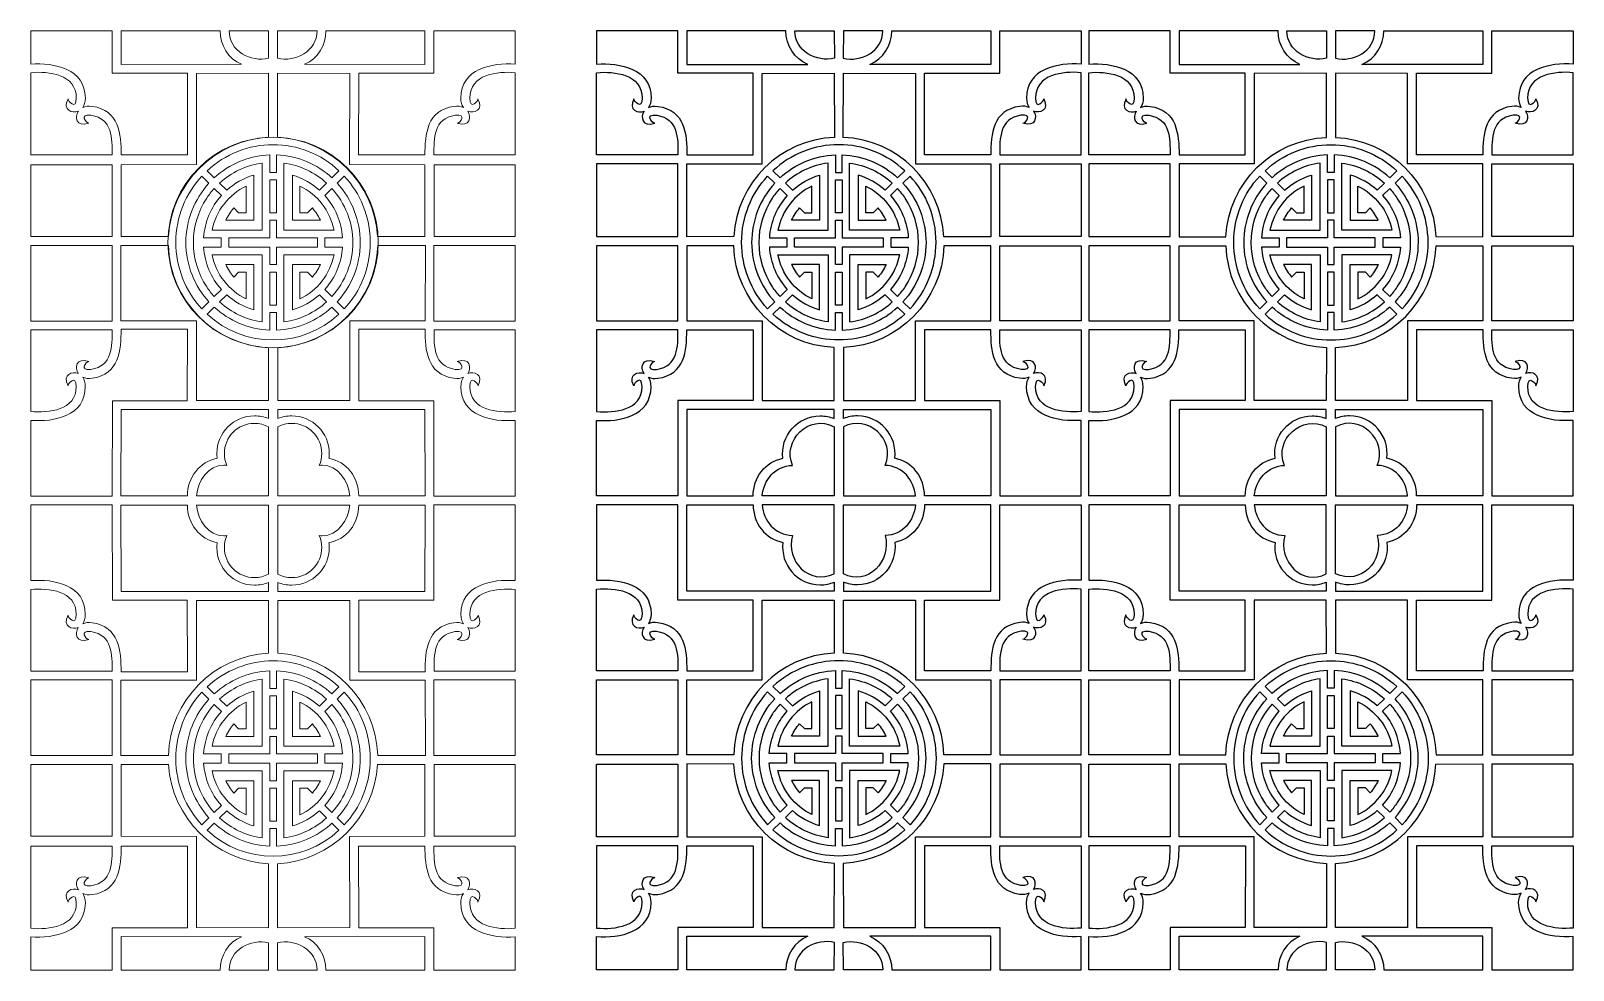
# Model space of a CAD drawing. Header units: centimetres. Extents: x -154 to 154, y -94 to 94.
import ezdxf

# ---------------------------------------------------------------- set-up
doc = ezdxf.new("R2010")
doc.units = ezdxf.units.CM
doc.header["$MEASUREMENT"] = 0
doc.layers.add('layer 1', color=7, linetype='Continuous')

msp = doc.modelspace()

# ---------------------------------------------------------------- linework, layer by layer
at = {"layer": 'layer 1', "color": 242, "lineweight": 9}
msp.add_ellipse((-105.58703, 51.50494), major_axis=(0, 21), ratio=1, dxfattribs=at)
for points, knots in [([(-153.94186, 87.08977), (-153.94186, 87.08977), (-153.94186, 93.74232), (-153.94186, 93.74232), (-153.94186, 93.74232), (-153.94186, 93.74232), (-137.70623, 93.74232), (-137.70623, 93.74232), (-137.70623, 93.74232), (-137.70623, 93.74232), (-137.70633, 85.26305), (-137.70633, 85.26305), (-137.70633, 85.26305), (-137.70633, 85.26305), (-122.70007, 85.29468), (-122.70007, 85.29468), (-122.70007, 85.29468), (-122.70007, 85.29468), (-122.67316, 68.97957), (-122.67316, 68.97957), (-122.67316, 68.97957), (-122.67316, 68.97957), (-135.90652, 68.96327), (-135.90652, 68.96327), (-135.90652, 68.96327), (-135.90652, 73.15741), (-136.30641, 77.88753), (-141.6872, 78.67115), (-141.6872, 78.67115), (-142.44965, 78.78218), (-143.0822, 78.67482), (-143.57166, 78.44077), (-143.57166, 78.44077), (-143.2639, 78.89139), (-143.06166, 79.51404), (-143.06166, 80.31075), (-143.06166, 80.31075), (-143.06166, 86.25002), (-149.29509, 87.41444), (-153.94186, 87.08977)], [0, 0, 0, 0, 0.090909091, 0.090909091, 0.090909091, 0.090909091, 0.181818182, 0.181818182, 0.181818182, 0.181818182, 0.272727273, 0.272727273, 0.272727273, 0.272727273, 0.363636364, 0.363636364, 0.363636364, 0.363636364, 0.454545455, 0.454545455, 0.454545455, 0.454545455, 0.545454545, 0.545454545, 0.545454545, 0.545454545, 0.636363636, 0.636363636, 0.636363636, 0.636363636, 0.727272727, 0.727272727, 0.727272727, 0.727272727, 0.818181818, 0.818181818, 0.818181818, 0.818181818, 1, 1, 1, 1]), ([(-111.88666, 87.08521), (-111.88666, 87.08521), (-135.9064, 87.04353), (-135.9064, 87.04353), (-135.9064, 87.04353), (-135.9064, 87.04353), (-135.9064, 93.74232), (-135.9064, 93.74232), (-135.9064, 93.74232), (-135.9064, 93.74232), (-116.14149, 93.74232), (-116.14149, 93.74232), (-116.14149, 93.74232), (-116.1689, 90.90082), (-114.5456, 88.17095), (-111.88666, 87.08521)], [0, 0, 0, 0, 0.2, 0.2, 0.2, 0.2, 0.4, 0.4, 0.4, 0.4, 0.6, 0.6, 0.6, 0.6, 1, 1, 1, 1]), ([(-106.4821, 88.31289), (-106.4821, 88.31289), (-106.49044, 93.74232), (-106.49044, 93.74232), (-106.49044, 93.74232), (-106.49044, 93.74232), (-108.05826, 93.74232), (-114.35956, 93.74232), (-114.35956, 93.74232), (-114.41288, 89.69089), (-109.96286, 87.37902), (-106.4821, 88.31289)], [0, 0, 0, 0, 0.25, 0.25, 0.25, 0.25, 0.5, 0.5, 0.5, 0.5, 1, 1, 1, 1]), ([(-104.69244, 88.31289), (-104.69244, 88.31289), (-104.6841, 93.74232), (-104.6841, 93.74232), (-104.6841, 93.74232), (-104.6841, 93.74232), (-103.11628, 93.74232), (-96.81498, 93.74232), (-96.81498, 93.74232), (-96.76166, 89.69089), (-101.21168, 87.37902), (-104.69244, 88.31289)], [0, 0, 0, 0, 0.25, 0.25, 0.25, 0.25, 0.5, 0.5, 0.5, 0.5, 1, 1, 1, 1]), ([(-99.28788, 87.08521), (-99.28788, 87.08521), (-75.26814, 87.04353), (-75.26814, 87.04353), (-75.26814, 87.04353), (-75.26814, 87.04353), (-75.26814, 93.74232), (-75.26814, 93.74232), (-75.26814, 93.74232), (-75.26814, 93.74232), (-95.03305, 93.74232), (-95.03305, 93.74232), (-95.03305, 93.74232), (-95.00564, 90.90082), (-96.62894, 88.17095), (-99.28788, 87.08521)], [0, 0, 0, 0, 0.2, 0.2, 0.2, 0.2, 0.4, 0.4, 0.4, 0.4, 0.6, 0.6, 0.6, 0.6, 1, 1, 1, 1]), ([(-57.23268, 87.08977), (-57.23268, 87.08977), (-57.23268, 93.74232), (-57.23268, 93.74232), (-57.23268, 93.74232), (-57.23268, 93.74232), (-73.46831, 93.74232), (-73.46831, 93.74232), (-73.46831, 93.74232), (-73.46831, 93.74232), (-73.46821, 85.26305), (-73.46821, 85.26305), (-73.46821, 85.26305), (-73.46821, 85.26305), (-88.47447, 85.29468), (-88.47447, 85.29468), (-88.47447, 85.29468), (-88.47447, 85.29468), (-88.50138, 68.97957), (-88.50138, 68.97957), (-88.50138, 68.97957), (-88.50138, 68.97957), (-75.26802, 68.96327), (-75.26802, 68.96327), (-75.26802, 68.96327), (-75.26802, 73.15741), (-74.86813, 77.88753), (-69.48734, 78.67115), (-69.48734, 78.67115), (-68.72489, 78.78218), (-68.09234, 78.67482), (-67.60288, 78.44077), (-67.60288, 78.44077), (-67.91064, 78.89139), (-68.11288, 79.51404), (-68.11288, 80.31075), (-68.11288, 80.31075), (-68.11288, 86.25002), (-61.87945, 87.41444), (-57.23268, 87.08977)], [0, 0, 0, 0, 0.090909091, 0.090909091, 0.090909091, 0.090909091, 0.181818182, 0.181818182, 0.181818182, 0.181818182, 0.272727273, 0.272727273, 0.272727273, 0.272727273, 0.363636364, 0.363636364, 0.363636364, 0.363636364, 0.454545455, 0.454545455, 0.454545455, 0.454545455, 0.545454545, 0.545454545, 0.545454545, 0.545454545, 0.636363636, 0.636363636, 0.636363636, 0.636363636, 0.727272727, 0.727272727, 0.727272727, 0.727272727, 0.818181818, 0.818181818, 0.818181818, 0.818181818, 1, 1, 1, 1]), ([(-153.94186, 85.39171), (-153.94186, 85.39171), (-153.94186, 69.00255), (-153.94186, 69.00255), (-153.94186, 69.00255), (-153.94186, 69.00255), (-137.70582, 68.96837), (-137.70582, 68.96837), (-137.70582, 68.96837), (-137.70582, 72.24361), (-137.60043, 76.257), (-141.94661, 76.88994), (-141.94661, 76.88994), (-144.36605, 77.24228), (-142.91203, 75.29675), (-142.33542, 75.29647), (-142.33542, 75.29647), (-144.96064, 74.46726), (-145.21239, 76.57209), (-144.46005, 77.6899), (-144.46005, 77.6899), (-145.62167, 77.19196), (-147.72646, 77.92704), (-146.4945, 80.15575), (-146.4945, 80.15575), (-146.5692, 79.69149), (-144.86166, 77.8657), (-144.86166, 80.31075), (-144.86166, 80.31075), (-144.86166, 85.074), (-150.38127, 85.73107), (-153.94186, 85.39171)], [0, 0, 0, 0, 0.111111111, 0.111111111, 0.111111111, 0.111111111, 0.222222222, 0.222222222, 0.222222222, 0.222222222, 0.333333333, 0.333333333, 0.333333333, 0.333333333, 0.444444444, 0.444444444, 0.444444444, 0.444444444, 0.555555556, 0.555555556, 0.555555556, 0.555555556, 0.666666667, 0.666666667, 0.666666667, 0.666666667, 0.777777778, 0.777777778, 0.777777778, 0.777777778, 1, 1, 1, 1]), ([(-106.47763, 72.4976), (-106.47763, 72.4976), (-106.49024, 85.26678), (-106.49024, 85.26678), (-106.49024, 85.26678), (-106.49024, 85.26678), (-120.88777, 85.25877), (-120.88777, 85.25877), (-120.88777, 85.25877), (-120.88777, 85.25877), (-120.85418, 67.06056), (-120.85418, 67.06056), (-120.85418, 67.06056), (-120.85418, 67.06056), (-135.90538, 67.02846), (-135.90538, 67.02846), (-135.90538, 67.02846), (-135.90538, 67.02846), (-135.90538, 52.70548), (-135.90538, 52.70548), (-135.90538, 52.70548), (-135.90538, 52.70548), (-126.45558, 52.71916), (-126.45558, 52.71916), (-126.45558, 52.71916), (-125.84078, 63.29823), (-117.15208, 71.98985), (-106.47763, 72.4976)], [0, 0, 0, 0, 0.125, 0.125, 0.125, 0.125, 0.25, 0.25, 0.25, 0.25, 0.375, 0.375, 0.375, 0.375, 0.5, 0.5, 0.5, 0.5, 0.625, 0.625, 0.625, 0.625, 0.75, 0.75, 0.75, 0.75, 1, 1, 1, 1]), ([(-104.69691, 72.4976), (-104.69691, 72.4976), (-104.6843, 85.26678), (-104.6843, 85.26678), (-104.6843, 85.26678), (-104.6843, 85.26678), (-90.28677, 85.25877), (-90.28677, 85.25877), (-90.28677, 85.25877), (-90.28677, 85.25877), (-90.32036, 67.06056), (-90.32036, 67.06056), (-90.32036, 67.06056), (-90.32036, 67.06056), (-75.26916, 67.02846), (-75.26916, 67.02846), (-75.26916, 67.02846), (-75.26916, 67.02846), (-75.26916, 52.70548), (-75.26916, 52.70548), (-75.26916, 52.70548), (-75.26916, 52.70548), (-84.71896, 52.71916), (-84.71896, 52.71916), (-84.71896, 52.71916), (-85.33376, 63.29823), (-94.02246, 71.98985), (-104.69691, 72.4976)], [0, 0, 0, 0, 0.125, 0.125, 0.125, 0.125, 0.25, 0.25, 0.25, 0.25, 0.375, 0.375, 0.375, 0.375, 0.5, 0.5, 0.5, 0.5, 0.625, 0.625, 0.625, 0.625, 0.75, 0.75, 0.75, 0.75, 1, 1, 1, 1]), ([(-57.23268, 85.39171), (-57.23268, 85.39171), (-57.23268, 69.00255), (-57.23268, 69.00255), (-57.23268, 69.00255), (-57.23268, 69.00255), (-73.46872, 68.96837), (-73.46872, 68.96837), (-73.46872, 68.96837), (-73.46872, 72.24361), (-73.57411, 76.257), (-69.22793, 76.88994), (-69.22793, 76.88994), (-66.80849, 77.24228), (-68.26251, 75.29675), (-68.83912, 75.29647), (-68.83912, 75.29647), (-66.2139, 74.46726), (-65.96215, 76.57209), (-66.71449, 77.6899), (-66.71449, 77.6899), (-65.55287, 77.19196), (-63.44808, 77.92704), (-64.68004, 80.15575), (-64.68004, 80.15575), (-64.60534, 79.69149), (-66.31288, 77.8657), (-66.31288, 80.31075), (-66.31288, 80.31075), (-66.31288, 85.074), (-60.79327, 85.73107), (-57.23268, 85.39171)], [0, 0, 0, 0, 0.111111111, 0.111111111, 0.111111111, 0.111111111, 0.222222222, 0.222222222, 0.222222222, 0.222222222, 0.333333333, 0.333333333, 0.333333333, 0.333333333, 0.444444444, 0.444444444, 0.444444444, 0.444444444, 0.555555556, 0.555555556, 0.555555556, 0.555555556, 0.666666667, 0.666666667, 0.666666667, 0.666666667, 0.777777778, 0.777777778, 0.777777778, 0.777777778, 1, 1, 1, 1]), ([(-104.92865, 65.50099), (-104.92865, 65.50099), (-104.92865, 69.00456), (-104.92865, 69.00456), (-104.92865, 69.00456), (-100.66368, 68.82333), (-96.79342, 67.11531), (-93.85071, 64.41262), (-93.85071, 64.41262), (-93.85071, 64.41262), (-92.43549, 65.82784), (-92.43549, 65.82784), (-92.43549, 65.82784), (-95.98158, 69.11328), (-100.73537, 71.06129), (-105.5877, 71.02037), (-105.5877, 71.02037), (-110.43957, 71.06129), (-115.19335, 69.11292), (-118.73905, 65.82784), (-118.73905, 65.82784), (-118.73905, 65.82784), (-117.32383, 64.41262), (-117.32383, 64.41262), (-117.32383, 64.41262), (-114.38112, 67.11531), (-110.51086, 68.82333), (-106.24589, 69.00456), (-106.24589, 69.00456), (-106.24589, 69.00456), (-106.24589, 65.50099), (-106.24589, 65.50099), (-106.24589, 65.50099), (-106.24589, 65.50099), (-104.92865, 65.50099), (-104.92865, 65.50099)], [0, 0, 0, 0, 0.1, 0.1, 0.1, 0.1, 0.2, 0.2, 0.2, 0.2, 0.3, 0.3, 0.3, 0.3, 0.4, 0.4, 0.4, 0.4, 0.5, 0.5, 0.5, 0.5, 0.6, 0.6, 0.6, 0.6, 0.7, 0.7, 0.7, 0.7, 0.8, 0.8, 0.8, 0.8, 1, 1, 1, 1]), ([(-153.94186, 67.02392), (-153.94186, 67.02392), (-137.73628, 67.02392), (-137.73628, 67.02392), (-137.73628, 67.02392), (-137.73628, 67.02392), (-137.73628, 52.66157), (-137.73628, 52.66157), (-137.73628, 52.66157), (-137.73628, 52.66157), (-153.94186, 52.66157), (-153.94186, 52.66157), (-153.94186, 52.66157), (-153.94186, 52.66157), (-153.94186, 52.66157), (-153.94186, 67.02392)], [0, 0, 0, 0, 0.2, 0.2, 0.2, 0.2, 0.4, 0.4, 0.4, 0.4, 0.6, 0.6, 0.6, 0.6, 1, 1, 1, 1]), ([(-122.99037, 51.52003), (-122.99037, 55.80132), (-121.33885, 60.13365), (-118.38436, 63.35186), (-118.38436, 63.35186), (-118.38436, 63.35186), (-119.79953, 64.76732), (-119.79953, 64.76732), (-119.79953, 64.76732), (-123.02102, 61.2891), (-124.99038, 56.63458), (-124.99038, 51.52103), (-124.99038, 51.52103), (-124.99038, 46.59216), (-123.14954, 41.849), (-119.79953, 38.23202), (-119.79953, 38.23202), (-119.79953, 38.23202), (-118.38436, 39.64748), (-118.38436, 39.64748), (-118.38436, 39.64748), (-121.24435, 42.76275), (-122.99037, 46.95876), (-122.99037, 51.52003)], [0, 0, 0, 0, 0.142857143, 0.142857143, 0.142857143, 0.142857143, 0.285714286, 0.285714286, 0.285714286, 0.285714286, 0.428571429, 0.428571429, 0.428571429, 0.428571429, 0.571428571, 0.571428571, 0.571428571, 0.571428571, 0.714285714, 0.714285714, 0.714285714, 0.714285714, 1, 1, 1, 1]), ([(-117.75824, 53.93148), (-116.99677, 57.82777), (-114.42478, 61.07661), (-110.95416, 62.76629), (-110.95416, 62.76629), (-110.95416, 62.76629), (-110.95417, 57.42444), (-110.95417, 57.42444), (-110.95417, 57.42444), (-110.95417, 57.42444), (-112.45688, 57.42444), (-112.45688, 57.42444), (-112.45688, 57.42444), (-112.45688, 57.42444), (-113.42726, 58.39478), (-113.42726, 58.39478), (-113.42726, 58.39478), (-114.06882, 57.65466), (-114.60861, 56.82394), (-115.02483, 55.92445), (-115.02483, 55.92445), (-115.02483, 55.92445), (-109.45416, 55.92444), (-109.45416, 55.92444), (-109.45416, 55.92444), (-109.45416, 55.92444), (-109.4535, 64.95197), (-109.4535, 64.95197), (-109.4535, 64.95197), (-111.48008, 64.35471), (-113.31563, 63.31113), (-114.84625, 61.93506), (-114.84625, 61.93506), (-114.84625, 61.93506), (-116.262, 63.35081), (-116.262, 63.35081), (-116.262, 63.35081), (-113.94321, 65.4635), (-111.00128, 66.90399), (-107.74454, 67.36341), (-107.74454, 67.36341), (-107.74454, 67.36341), (-107.74589, 53.93145), (-107.74589, 53.93145), (-107.74589, 53.93145), (-107.74589, 53.93145), (-117.75824, 53.93148), (-117.75824, 53.93148)], [0, 0, 0, 0, 0.076923077, 0.076923077, 0.076923077, 0.076923077, 0.153846154, 0.153846154, 0.153846154, 0.153846154, 0.230769231, 0.230769231, 0.230769231, 0.230769231, 0.307692308, 0.307692308, 0.307692308, 0.307692308, 0.384615385, 0.384615385, 0.384615385, 0.384615385, 0.461538462, 0.461538462, 0.461538462, 0.461538462, 0.538461538, 0.538461538, 0.538461538, 0.538461538, 0.615384615, 0.615384615, 0.615384615, 0.615384615, 0.692307692, 0.692307692, 0.692307692, 0.692307692, 0.769230769, 0.769230769, 0.769230769, 0.769230769, 0.846153846, 0.846153846, 0.846153846, 0.846153846, 1, 1, 1, 1]), ([(-93.4163, 53.93148), (-94.17777, 57.82777), (-96.74976, 61.07661), (-100.22038, 62.76629), (-100.22038, 62.76629), (-100.22038, 62.76629), (-100.22037, 57.42444), (-100.22037, 57.42444), (-100.22037, 57.42444), (-100.22037, 57.42444), (-98.71766, 57.42444), (-98.71766, 57.42444), (-98.71766, 57.42444), (-98.71766, 57.42444), (-97.74728, 58.39478), (-97.74728, 58.39478), (-97.74728, 58.39478), (-97.10572, 57.65466), (-96.56593, 56.82394), (-96.14971, 55.92445), (-96.14971, 55.92445), (-96.14971, 55.92445), (-101.72038, 55.92444), (-101.72038, 55.92444), (-101.72038, 55.92444), (-101.72038, 55.92444), (-101.72104, 64.95197), (-101.72104, 64.95197), (-101.72104, 64.95197), (-99.69446, 64.35471), (-97.85891, 63.31113), (-96.32829, 61.93506), (-96.32829, 61.93506), (-96.32829, 61.93506), (-94.91254, 63.35081), (-94.91254, 63.35081), (-94.91254, 63.35081), (-97.23133, 65.4635), (-100.17326, 66.90399), (-103.43, 67.36341), (-103.43, 67.36341), (-103.43, 67.36341), (-103.42865, 53.93145), (-103.42865, 53.93145), (-103.42865, 53.93145), (-103.42865, 53.93145), (-93.4163, 53.93148), (-93.4163, 53.93148)], [0, 0, 0, 0, 0.076923077, 0.076923077, 0.076923077, 0.076923077, 0.153846154, 0.153846154, 0.153846154, 0.153846154, 0.230769231, 0.230769231, 0.230769231, 0.230769231, 0.307692308, 0.307692308, 0.307692308, 0.307692308, 0.384615385, 0.384615385, 0.384615385, 0.384615385, 0.461538462, 0.461538462, 0.461538462, 0.461538462, 0.538461538, 0.538461538, 0.538461538, 0.538461538, 0.615384615, 0.615384615, 0.615384615, 0.615384615, 0.692307692, 0.692307692, 0.692307692, 0.692307692, 0.769230769, 0.769230769, 0.769230769, 0.769230769, 0.846153846, 0.846153846, 0.846153846, 0.846153846, 1, 1, 1, 1]), ([(-88.18417, 51.52003), (-88.18417, 55.80132), (-89.83569, 60.13365), (-92.79018, 63.35186), (-92.79018, 63.35186), (-92.79018, 63.35186), (-91.37501, 64.76732), (-91.37501, 64.76732), (-91.37501, 64.76732), (-88.15352, 61.2891), (-86.18416, 56.63458), (-86.18416, 51.52103), (-86.18416, 51.52103), (-86.18416, 46.59216), (-88.025, 41.849), (-91.37501, 38.23202), (-91.37501, 38.23202), (-91.37501, 38.23202), (-92.79018, 39.64748), (-92.79018, 39.64748), (-92.79018, 39.64748), (-89.93019, 42.76275), (-88.18417, 46.95876), (-88.18417, 51.52003)], [0, 0, 0, 0, 0.142857143, 0.142857143, 0.142857143, 0.142857143, 0.285714286, 0.285714286, 0.285714286, 0.285714286, 0.428571429, 0.428571429, 0.428571429, 0.428571429, 0.571428571, 0.571428571, 0.571428571, 0.571428571, 0.714285714, 0.714285714, 0.714285714, 0.714285714, 1, 1, 1, 1]), ([(-57.23268, 67.02392), (-57.23268, 67.02392), (-73.43826, 67.02392), (-73.43826, 67.02392), (-73.43826, 67.02392), (-73.43826, 67.02392), (-73.43826, 52.66157), (-73.43826, 52.66157), (-73.43826, 52.66157), (-73.43826, 52.66157), (-57.23268, 52.66157), (-57.23268, 52.66157), (-57.23268, 52.66157), (-57.23268, 52.66157), (-57.23268, 52.66157), (-57.23268, 67.02392)], [0, 0, 0, 0, 0.2, 0.2, 0.2, 0.2, 0.4, 0.4, 0.4, 0.4, 0.6, 0.6, 0.6, 0.6, 1, 1, 1, 1]), ([(-115.95143, 52.43146), (-115.95143, 52.43146), (-119.46067, 52.43146), (-119.46067, 52.43146), (-119.46067, 52.43146), (-119.23054, 55.56424), (-118.01764, 58.52505), (-115.90675, 60.87427), (-115.90675, 60.87427), (-115.90675, 60.87427), (-117.32257, 62.29031), (-117.32257, 62.29031), (-117.32257, 62.29031), (-117.87535, 61.68335), (-118.38207, 61.03369), (-118.8372, 60.34689), (-118.8372, 60.34689), (-120.55191, 57.72439), (-121.52592, 54.6442), (-121.49011, 51.49967), (-121.49011, 51.49967), (-121.52592, 48.35514), (-120.55191, 45.27495), (-118.8372, 42.65245), (-118.8372, 42.65245), (-118.38207, 41.96565), (-117.87535, 41.31599), (-117.32257, 40.70903), (-117.32257, 40.70903), (-117.32257, 40.70903), (-115.90675, 42.12507), (-115.90675, 42.12507), (-115.90675, 42.12507), (-118.01764, 44.47429), (-119.23054, 47.4351), (-119.46067, 50.56788), (-119.46067, 50.56788), (-119.46067, 50.56788), (-115.95143, 50.56788), (-115.95143, 50.56788), (-115.95143, 50.56788), (-115.95143, 50.56788), (-115.95143, 52.43146), (-115.95143, 52.43146)], [0, 0, 0, 0, 0.083333333, 0.083333333, 0.083333333, 0.083333333, 0.166666667, 0.166666667, 0.166666667, 0.166666667, 0.25, 0.25, 0.25, 0.25, 0.333333333, 0.333333333, 0.333333333, 0.333333333, 0.416666667, 0.416666667, 0.416666667, 0.416666667, 0.5, 0.5, 0.5, 0.5, 0.583333333, 0.583333333, 0.583333333, 0.583333333, 0.666666667, 0.666666667, 0.666666667, 0.666666667, 0.75, 0.75, 0.75, 0.75, 0.833333333, 0.833333333, 0.833333333, 0.833333333, 1, 1, 1, 1]), ([(-104.92865, 57.42444), (-104.92865, 57.42444), (-104.92865, 63.99857), (-104.92865, 63.99857), (-104.92865, 63.99857), (-104.92865, 63.99857), (-106.24589, 63.99857), (-106.24589, 63.99857), (-106.24589, 63.99857), (-106.24589, 63.99857), (-106.24589, 57.42444), (-106.24589, 57.42444), (-106.24589, 57.42444), (-106.24589, 57.42444), (-104.92865, 57.42444), (-104.92865, 57.42444)], [0, 0, 0, 0, 0.2, 0.2, 0.2, 0.2, 0.4, 0.4, 0.4, 0.4, 0.6, 0.6, 0.6, 0.6, 1, 1, 1, 1]), ([(-95.22311, 52.43146), (-95.22311, 52.43146), (-91.71387, 52.43146), (-91.71387, 52.43146), (-91.71387, 52.43146), (-91.944, 55.56424), (-93.1569, 58.52505), (-95.26779, 60.87427), (-95.26779, 60.87427), (-95.26779, 60.87427), (-93.85197, 62.29031), (-93.85197, 62.29031), (-93.85197, 62.29031), (-91.20058, 59.37904), (-89.6394, 55.45407), (-89.68443, 51.49967), (-89.68443, 51.49967), (-89.6394, 47.54527), (-91.20058, 43.6203), (-93.85197, 40.70903), (-93.85197, 40.70903), (-93.85197, 40.70903), (-95.26779, 42.12507), (-95.26779, 42.12507), (-95.26779, 42.12507), (-93.1569, 44.47429), (-91.944, 47.4351), (-91.71387, 50.56788), (-91.71387, 50.56788), (-91.71387, 50.56788), (-95.22311, 50.56788), (-95.22311, 50.56788), (-95.22311, 50.56788), (-95.22311, 50.56788), (-95.22311, 52.43146), (-95.22311, 52.43146)], [0, 0, 0, 0, 0.1, 0.1, 0.1, 0.1, 0.2, 0.2, 0.2, 0.2, 0.3, 0.3, 0.3, 0.3, 0.4, 0.4, 0.4, 0.4, 0.5, 0.5, 0.5, 0.5, 0.6, 0.6, 0.6, 0.6, 0.7, 0.7, 0.7, 0.7, 0.8, 0.8, 0.8, 0.8, 1, 1, 1, 1]), ([(-104.92864, 47.0749), (-104.92864, 47.0749), (-104.92865, 50.56789), (-104.92865, 50.56789), (-104.92865, 50.56789), (-104.92865, 50.56789), (-96.72967, 50.56789), (-96.72967, 50.56789), (-96.72967, 50.56789), (-96.72967, 50.56789), (-96.72967, 52.43145), (-96.72967, 52.43145), (-96.72967, 52.43145), (-96.72967, 52.43145), (-104.92865, 52.43145), (-104.92865, 52.43145), (-104.92865, 52.43145), (-104.92865, 52.43145), (-104.92864, 55.92444), (-104.92864, 55.92444), (-104.92864, 55.92444), (-104.92864, 55.92444), (-106.2459, 55.92444), (-106.2459, 55.92444), (-106.2459, 55.92444), (-106.2459, 55.92444), (-106.24589, 52.43145), (-106.24589, 52.43145), (-106.24589, 52.43145), (-106.24589, 52.43145), (-114.44487, 52.43145), (-114.44487, 52.43145), (-114.44487, 52.43145), (-114.44487, 52.43145), (-114.44487, 50.56789), (-114.44487, 50.56789), (-114.44487, 50.56789), (-114.44487, 50.56789), (-106.24589, 50.56789), (-106.24589, 50.56789), (-106.24589, 50.56789), (-106.24589, 50.56789), (-106.2459, 47.0749), (-106.2459, 47.0749), (-106.2459, 47.0749), (-106.2459, 47.0749), (-104.92864, 47.0749), (-104.92864, 47.0749)], [0, 0, 0, 0, 0.076923077, 0.076923077, 0.076923077, 0.076923077, 0.153846154, 0.153846154, 0.153846154, 0.153846154, 0.230769231, 0.230769231, 0.230769231, 0.230769231, 0.307692308, 0.307692308, 0.307692308, 0.307692308, 0.384615385, 0.384615385, 0.384615385, 0.384615385, 0.461538462, 0.461538462, 0.461538462, 0.461538462, 0.538461538, 0.538461538, 0.538461538, 0.538461538, 0.615384615, 0.615384615, 0.615384615, 0.615384615, 0.692307692, 0.692307692, 0.692307692, 0.692307692, 0.769230769, 0.769230769, 0.769230769, 0.769230769, 0.846153846, 0.846153846, 0.846153846, 0.846153846, 1, 1, 1, 1]), ([(-153.94186, 35.80918), (-153.94186, 35.80918), (-153.93359, 35.8691), (-153.94186, 50.91895), (-153.94186, 50.91895), (-153.94186, 50.91895), (-137.69726, 50.91895), (-137.69726, 50.91895), (-137.69726, 50.91895), (-137.69726, 50.91895), (-137.69726, 35.80918), (-137.69726, 35.80918), (-137.69726, 35.80918), (-137.69726, 35.80918), (-153.94186, 35.80918), (-153.94186, 35.80918)], [0, 0, 0, 0, 0.2, 0.2, 0.2, 0.2, 0.4, 0.4, 0.4, 0.4, 0.6, 0.6, 0.6, 0.6, 1, 1, 1, 1]), ([(-106.50331, 30.50245), (-106.50331, 30.50245), (-106.50484, 19.96726), (-106.50484, 19.96726), (-106.50484, 19.96726), (-106.50484, 19.96726), (-120.88542, 19.93313), (-120.88542, 19.93313), (-120.88542, 19.93313), (-120.88542, 19.93313), (-120.88542, 35.85473), (-120.88542, 35.85473), (-120.88542, 35.85473), (-120.88542, 35.85473), (-135.95102, 35.85473), (-135.95102, 35.85473), (-135.95102, 35.85473), (-135.95102, 35.85473), (-135.98526, 50.92033), (-135.98526, 50.92033), (-135.98526, 50.92033), (-135.98526, 50.92033), (-135.98532, 50.92266), (-126.48207, 50.92414), (-126.48207, 50.92414), (-126.17591, 39.93953), (-117.43213, 31.02399), (-106.50331, 30.50245)], [0, 0, 0, 0, 0.125, 0.125, 0.125, 0.125, 0.25, 0.25, 0.25, 0.25, 0.375, 0.375, 0.375, 0.375, 0.5, 0.5, 0.5, 0.5, 0.625, 0.625, 0.625, 0.625, 0.75, 0.75, 0.75, 0.75, 1, 1, 1, 1]), ([(-104.66912, 30.50253), (-104.66912, 30.50253), (-104.6697, 19.96726), (-104.6697, 19.96726), (-104.6697, 19.96726), (-104.6697, 19.96726), (-90.28912, 19.93313), (-90.28912, 19.93313), (-90.28912, 19.93313), (-90.28912, 19.93313), (-90.28912, 35.85473), (-90.28912, 35.85473), (-90.28912, 35.85473), (-90.28912, 35.85473), (-75.22352, 35.85473), (-75.22352, 35.85473), (-75.22352, 35.85473), (-75.22352, 35.85473), (-75.18928, 50.92033), (-75.18928, 50.92033), (-75.18928, 50.92033), (-75.18928, 50.92033), (-75.18922, 50.92266), (-84.69247, 50.92414), (-84.69247, 50.92414), (-84.99863, 39.93953), (-93.7403, 31.02407), (-104.66912, 30.50253)], [0, 0, 0, 0, 0.125, 0.125, 0.125, 0.125, 0.25, 0.25, 0.25, 0.25, 0.375, 0.375, 0.375, 0.375, 0.5, 0.5, 0.5, 0.5, 0.625, 0.625, 0.625, 0.625, 0.75, 0.75, 0.75, 0.75, 1, 1, 1, 1]), ([(-57.23268, 35.80918), (-57.23268, 35.80918), (-57.24095, 35.8691), (-57.23268, 50.91895), (-57.23268, 50.91895), (-57.23268, 50.91895), (-73.47728, 50.91895), (-73.47728, 50.91895), (-73.47728, 50.91895), (-73.47728, 50.91895), (-73.47728, 35.80918), (-73.47728, 35.80918), (-73.47728, 35.80918), (-73.47728, 35.80918), (-57.23268, 35.80918), (-57.23268, 35.80918)], [0, 0, 0, 0, 0.2, 0.2, 0.2, 0.2, 0.4, 0.4, 0.4, 0.4, 0.6, 0.6, 0.6, 0.6, 1, 1, 1, 1]), ([(-117.75824, 49.06786), (-116.99677, 45.17157), (-114.42478, 41.92273), (-110.95416, 40.23305), (-110.95416, 40.23305), (-110.95416, 40.23305), (-110.95417, 45.5749), (-110.95417, 45.5749), (-110.95417, 45.5749), (-110.95417, 45.5749), (-112.45688, 45.5749), (-112.45688, 45.5749), (-112.45688, 45.5749), (-112.45688, 45.5749), (-113.42726, 44.60456), (-113.42726, 44.60456), (-113.42726, 44.60456), (-114.06882, 45.34468), (-114.60861, 46.1754), (-115.02483, 47.07489), (-115.02483, 47.07489), (-115.02483, 47.07489), (-109.45416, 47.0749), (-109.45416, 47.0749), (-109.45416, 47.0749), (-109.45416, 47.0749), (-109.4535, 38.04737), (-109.4535, 38.04737), (-109.4535, 38.04737), (-111.48008, 38.64463), (-113.31563, 39.68821), (-114.84625, 41.06428), (-114.84625, 41.06428), (-114.84625, 41.06428), (-116.262, 39.64853), (-116.262, 39.64853), (-116.262, 39.64853), (-113.94321, 37.53584), (-111.00128, 36.09535), (-107.74454, 35.63593), (-107.74454, 35.63593), (-107.74454, 35.63593), (-107.74589, 49.06789), (-107.74589, 49.06789), (-107.74589, 49.06789), (-107.74589, 49.06789), (-117.75824, 49.06786), (-117.75824, 49.06786)], [0, 0, 0, 0, 0.076923077, 0.076923077, 0.076923077, 0.076923077, 0.153846154, 0.153846154, 0.153846154, 0.153846154, 0.230769231, 0.230769231, 0.230769231, 0.230769231, 0.307692308, 0.307692308, 0.307692308, 0.307692308, 0.384615385, 0.384615385, 0.384615385, 0.384615385, 0.461538462, 0.461538462, 0.461538462, 0.461538462, 0.538461538, 0.538461538, 0.538461538, 0.538461538, 0.615384615, 0.615384615, 0.615384615, 0.615384615, 0.692307692, 0.692307692, 0.692307692, 0.692307692, 0.769230769, 0.769230769, 0.769230769, 0.769230769, 0.846153846, 0.846153846, 0.846153846, 0.846153846, 1, 1, 1, 1]), ([(-93.4163, 49.06786), (-94.17777, 45.17157), (-96.74976, 41.92273), (-100.22038, 40.23305), (-100.22038, 40.23305), (-100.22038, 40.23305), (-100.22037, 45.5749), (-100.22037, 45.5749), (-100.22037, 45.5749), (-100.22037, 45.5749), (-98.71766, 45.5749), (-98.71766, 45.5749), (-98.71766, 45.5749), (-98.71766, 45.5749), (-97.74728, 44.60456), (-97.74728, 44.60456), (-97.74728, 44.60456), (-97.10572, 45.34468), (-96.56593, 46.1754), (-96.14971, 47.07489), (-96.14971, 47.07489), (-96.14971, 47.07489), (-101.72038, 47.0749), (-101.72038, 47.0749), (-101.72038, 47.0749), (-101.72038, 47.0749), (-101.72104, 38.04737), (-101.72104, 38.04737), (-101.72104, 38.04737), (-99.69446, 38.64463), (-97.85891, 39.68821), (-96.32829, 41.06428), (-96.32829, 41.06428), (-96.32829, 41.06428), (-94.91254, 39.64853), (-94.91254, 39.64853), (-94.91254, 39.64853), (-97.23133, 37.53584), (-100.17326, 36.09535), (-103.43, 35.63593), (-103.43, 35.63593), (-103.43, 35.63593), (-103.42865, 49.06789), (-103.42865, 49.06789), (-103.42865, 49.06789), (-103.42865, 49.06789), (-93.4163, 49.06786), (-93.4163, 49.06786)], [0, 0, 0, 0, 0.076923077, 0.076923077, 0.076923077, 0.076923077, 0.153846154, 0.153846154, 0.153846154, 0.153846154, 0.230769231, 0.230769231, 0.230769231, 0.230769231, 0.307692308, 0.307692308, 0.307692308, 0.307692308, 0.384615385, 0.384615385, 0.384615385, 0.384615385, 0.461538462, 0.461538462, 0.461538462, 0.461538462, 0.538461538, 0.538461538, 0.538461538, 0.538461538, 0.615384615, 0.615384615, 0.615384615, 0.615384615, 0.692307692, 0.692307692, 0.692307692, 0.692307692, 0.769230769, 0.769230769, 0.769230769, 0.769230769, 0.846153846, 0.846153846, 0.846153846, 0.846153846, 1, 1, 1, 1]), ([(-104.92865, 39.00077), (-104.92865, 39.00077), (-104.92865, 45.5749), (-104.92865, 45.5749), (-104.92865, 45.5749), (-104.92865, 45.5749), (-106.24589, 45.5749), (-106.24589, 45.5749), (-106.24589, 45.5749), (-106.24589, 45.5749), (-106.24589, 39.00077), (-106.24589, 39.00077), (-106.24589, 39.00077), (-106.24589, 39.00077), (-104.92865, 39.00077), (-104.92865, 39.00077)], [0, 0, 0, 0, 0.2, 0.2, 0.2, 0.2, 0.4, 0.4, 0.4, 0.4, 0.6, 0.6, 0.6, 0.6, 1, 1, 1, 1]), ([(-118.73905, 37.1715), (-118.73905, 37.1715), (-117.32383, 38.58672), (-117.32383, 38.58672), (-117.32383, 38.58672), (-114.38112, 35.88403), (-110.51086, 34.17601), (-106.24589, 33.99478), (-106.24589, 33.99478), (-106.24589, 33.99478), (-106.24589, 37.49835), (-106.24589, 37.49835), (-106.24589, 37.49835), (-106.24589, 37.49835), (-104.92865, 37.49835), (-104.92865, 37.49835), (-104.92865, 37.49835), (-104.92865, 37.49835), (-104.92865, 33.99478), (-104.92865, 33.99478), (-104.92865, 33.99478), (-100.66368, 34.17601), (-96.79342, 35.88403), (-93.85071, 38.58672), (-93.85071, 38.58672), (-93.85071, 38.58672), (-92.43549, 37.1715), (-92.43549, 37.1715), (-92.43549, 37.1715), (-99.8174, 30.33217), (-111.35719, 30.33222), (-118.73905, 37.1715)], [0, 0, 0, 0, 0.111111111, 0.111111111, 0.111111111, 0.111111111, 0.222222222, 0.222222222, 0.222222222, 0.222222222, 0.333333333, 0.333333333, 0.333333333, 0.333333333, 0.444444444, 0.444444444, 0.444444444, 0.444444444, 0.555555556, 0.555555556, 0.555555556, 0.555555556, 0.666666667, 0.666666667, 0.666666667, 0.666666667, 0.777777778, 0.777777778, 0.777777778, 0.777777778, 1, 1, 1, 1]), ([(-153.94186, 15.98275), (-153.94186, 15.98275), (-153.94186, 0.88926), (-153.94186, 0.88926), (-153.94186, 0.88926), (-153.94186, 0.88926), (-137.69757, 0.889), (-137.69757, 0.889), (-137.69757, 0.889), (-137.69757, 0.889), (-137.65273, 19.91951), (-137.65273, 19.91951), (-137.65273, 19.91951), (-137.65273, 19.91951), (-122.71139, 19.92223), (-122.71139, 19.92223), (-122.71139, 19.92223), (-122.71139, 19.92223), (-122.68784, 34.19995), (-122.68784, 34.19995), (-122.68784, 34.19995), (-122.68784, 34.19995), (-135.92133, 34.19056), (-135.92133, 34.19056), (-135.92133, 34.19056), (-135.92133, 29.99642), (-136.32129, 25.17215), (-141.70208, 24.38853), (-141.70208, 24.38853), (-142.46453, 24.2775), (-143.09708, 24.38486), (-143.58654, 24.61891), (-143.58654, 24.61891), (-143.27878, 24.16829), (-143.07654, 23.54565), (-143.07654, 22.74893), (-143.07654, 22.74893), (-143.07654, 16.76777), (-149.29333, 15.65796), (-153.94186, 15.98275)], [0, 0, 0, 0, 0.090909091, 0.090909091, 0.090909091, 0.090909091, 0.181818182, 0.181818182, 0.181818182, 0.181818182, 0.272727273, 0.272727273, 0.272727273, 0.272727273, 0.363636364, 0.363636364, 0.363636364, 0.363636364, 0.454545455, 0.454545455, 0.454545455, 0.454545455, 0.545454545, 0.545454545, 0.545454545, 0.545454545, 0.636363636, 0.636363636, 0.636363636, 0.636363636, 0.727272727, 0.727272727, 0.727272727, 0.727272727, 0.818181818, 0.818181818, 0.818181818, 0.818181818, 1, 1, 1, 1]), ([(-153.94186, 17.77069), (-153.94186, 17.77069), (-153.94186, 34.09137), (-153.94186, 34.09137), (-153.94186, 34.09137), (-153.94186, 34.09137), (-137.7207, 34.09131), (-137.7207, 34.09131), (-137.7207, 34.09131), (-137.7207, 30.81607), (-137.61531, 26.80268), (-141.96149, 26.16974), (-141.96149, 26.16974), (-144.38093, 25.8174), (-142.92691, 27.76293), (-142.3503, 27.76321), (-142.3503, 27.76321), (-144.97552, 28.59242), (-145.22727, 26.48759), (-144.47493, 25.36978), (-144.47493, 25.36978), (-145.63655, 25.86772), (-147.74134, 25.13264), (-146.50938, 22.90393), (-146.50938, 22.90393), (-146.58408, 23.36819), (-144.87654, 25.19398), (-144.87654, 22.74893), (-144.87654, 22.74893), (-144.87654, 17.99258), (-150.38374, 17.43157), (-153.94186, 17.77069)], [0, 0, 0, 0, 0.111111111, 0.111111111, 0.111111111, 0.111111111, 0.222222222, 0.222222222, 0.222222222, 0.222222222, 0.333333333, 0.333333333, 0.333333333, 0.333333333, 0.444444444, 0.444444444, 0.444444444, 0.444444444, 0.555555556, 0.555555556, 0.555555556, 0.555555556, 0.666666667, 0.666666667, 0.666666667, 0.666666667, 0.777777778, 0.777777778, 0.777777778, 0.777777778, 1, 1, 1, 1]), ([(-57.23268, 15.98275), (-57.23268, 15.98275), (-57.23268, 0.88926), (-57.23268, 0.88926), (-57.23268, 0.88926), (-57.23268, 0.88926), (-73.47697, 0.889), (-73.47697, 0.889), (-73.47697, 0.889), (-73.47697, 0.889), (-73.52181, 19.91951), (-73.52181, 19.91951), (-73.52181, 19.91951), (-73.52181, 19.91951), (-88.46315, 19.92223), (-88.46315, 19.92223), (-88.46315, 19.92223), (-88.46315, 19.92223), (-88.4867, 34.19995), (-88.4867, 34.19995), (-88.4867, 34.19995), (-88.4867, 34.19995), (-75.25321, 34.19056), (-75.25321, 34.19056), (-75.25321, 34.19056), (-75.25321, 29.99642), (-74.85325, 25.17215), (-69.47246, 24.38853), (-69.47246, 24.38853), (-68.71001, 24.2775), (-68.07746, 24.38486), (-67.588, 24.61891), (-67.588, 24.61891), (-67.89576, 24.16829), (-68.098, 23.54565), (-68.098, 22.74893), (-68.098, 22.74893), (-68.098, 16.76777), (-61.88121, 15.65796), (-57.23268, 15.98275)], [0, 0, 0, 0, 0.090909091, 0.090909091, 0.090909091, 0.090909091, 0.181818182, 0.181818182, 0.181818182, 0.181818182, 0.272727273, 0.272727273, 0.272727273, 0.272727273, 0.363636364, 0.363636364, 0.363636364, 0.363636364, 0.454545455, 0.454545455, 0.454545455, 0.454545455, 0.545454545, 0.545454545, 0.545454545, 0.545454545, 0.636363636, 0.636363636, 0.636363636, 0.636363636, 0.727272727, 0.727272727, 0.727272727, 0.727272727, 0.818181818, 0.818181818, 0.818181818, 0.818181818, 1, 1, 1, 1]), ([(-57.23268, 17.77069), (-57.23268, 17.77069), (-57.23268, 34.09137), (-57.23268, 34.09137), (-57.23268, 34.09137), (-57.23268, 34.09137), (-73.45384, 34.09131), (-73.45384, 34.09131), (-73.45384, 34.09131), (-73.45384, 30.81607), (-73.55923, 26.80268), (-69.21305, 26.16974), (-69.21305, 26.16974), (-66.79361, 25.8174), (-68.24763, 27.76293), (-68.82424, 27.76321), (-68.82424, 27.76321), (-66.19902, 28.59242), (-65.94727, 26.48759), (-66.69961, 25.36978), (-66.69961, 25.36978), (-65.53799, 25.86772), (-63.4332, 25.13264), (-64.66516, 22.90393), (-64.66516, 22.90393), (-64.59046, 23.36819), (-66.298, 25.19398), (-66.298, 22.74893), (-66.298, 22.74893), (-66.298, 17.99258), (-60.7908, 17.43157), (-57.23268, 17.77069)], [0, 0, 0, 0, 0.111111111, 0.111111111, 0.111111111, 0.111111111, 0.222222222, 0.222222222, 0.222222222, 0.222222222, 0.333333333, 0.333333333, 0.333333333, 0.333333333, 0.444444444, 0.444444444, 0.444444444, 0.444444444, 0.555555556, 0.555555556, 0.555555556, 0.555555556, 0.666666667, 0.666666667, 0.666666667, 0.666666667, 0.777777778, 0.777777778, 0.777777778, 0.777777778, 1, 1, 1, 1]), ([(-106.50926, 18.13934), (-106.50926, 18.13934), (-106.5133, 16.35792), (-106.5133, 16.35792), (-106.5133, 16.35792), (-107.3786, 16.70653), (-108.32382, 16.89842), (-109.31374, 16.89842), (-109.31374, 16.89842), (-113.45518, 16.89842), (-116.81374, 13.53985), (-116.81374, 9.39842), (-116.81374, 9.39842), (-116.81374, 9.06784), (-116.79176, 8.74237), (-116.75027, 8.42306), (-116.75027, 8.42306), (-120.25213, 7.79074), (-122.69963, 4.59369), (-122.69963, 0.90996), (-122.69963, 0.90996), (-122.69963, 0.90996), (-135.95554, 0.92704), (-135.95554, 0.92704), (-135.95554, 0.92704), (-135.95554, 0.92704), (-135.89989, 18.13506), (-135.89989, 18.13506), (-135.89989, 18.13506), (-135.89989, 18.13506), (-106.50926, 18.13934), (-106.50926, 18.13934)], [0, 0, 0, 0, 0.111111111, 0.111111111, 0.111111111, 0.111111111, 0.222222222, 0.222222222, 0.222222222, 0.222222222, 0.333333333, 0.333333333, 0.333333333, 0.333333333, 0.444444444, 0.444444444, 0.444444444, 0.444444444, 0.555555556, 0.555555556, 0.555555556, 0.555555556, 0.666666667, 0.666666667, 0.666666667, 0.666666667, 0.777777778, 0.777777778, 0.777777778, 0.777777778, 1, 1, 1, 1]), ([(-120.88542, 0.92993), (-106.50462, 0.92993), (-106.50462, 0.92993), (-106.50462, 0.92993), (-106.50462, 0.92993), (-106.50462, 0.92993), (-106.51438, 14.70649), (-106.51438, 14.70649), (-106.51438, 14.70649), (-107.35042, 15.14863), (-108.30237, 15.39842), (-109.31374, 15.39842), (-109.31374, 15.39842), (-112.62689, 15.39842), (-115.31374, 12.71156), (-115.31374, 9.39842), (-115.31374, 9.39842), (-115.31374, 8.55124), (-115.13805, 7.74501), (-114.82113, 7.01418), (-114.82113, 7.01418), (-115.01466, 7.03302), (-115.2109, 7.04264), (-115.40935, 7.04264), (-115.40935, 7.04264), (-118.53094, 7.04264), (-120.59918, 3.97678), (-120.88542, 0.92993)], [0, 0, 0, 0, 0.125, 0.125, 0.125, 0.125, 0.25, 0.25, 0.25, 0.25, 0.375, 0.375, 0.375, 0.375, 0.5, 0.5, 0.5, 0.5, 0.625, 0.625, 0.625, 0.625, 0.75, 0.75, 0.75, 0.75, 1, 1, 1, 1]), ([(-90.28912, 0.92993), (-104.66992, 0.92993), (-104.66992, 0.92993), (-104.66992, 0.92993), (-104.66992, 0.92993), (-104.66992, 0.92993), (-104.66016, 14.70649), (-104.66016, 14.70649), (-104.66016, 14.70649), (-103.82412, 15.14863), (-102.87217, 15.39842), (-101.8608, 15.39842), (-101.8608, 15.39842), (-98.54765, 15.39842), (-95.8608, 12.71156), (-95.8608, 9.39842), (-95.8608, 9.39842), (-95.8608, 8.55124), (-96.03649, 7.74501), (-96.35341, 7.01418), (-96.35341, 7.01418), (-96.15988, 7.03302), (-95.96364, 7.04264), (-95.76519, 7.04264), (-95.76519, 7.04264), (-92.6436, 7.04264), (-90.57536, 3.97678), (-90.28912, 0.92993)], [0, 0, 0, 0, 0.125, 0.125, 0.125, 0.125, 0.25, 0.25, 0.25, 0.25, 0.375, 0.375, 0.375, 0.375, 0.5, 0.5, 0.5, 0.5, 0.625, 0.625, 0.625, 0.625, 0.75, 0.75, 0.75, 0.75, 1, 1, 1, 1]), ([(-104.66528, 18.13934), (-104.66528, 18.13934), (-104.66124, 16.35792), (-104.66124, 16.35792), (-104.66124, 16.35792), (-103.79594, 16.70653), (-102.85072, 16.89842), (-101.8608, 16.89842), (-101.8608, 16.89842), (-97.71936, 16.89842), (-94.3608, 13.53985), (-94.3608, 9.39842), (-94.3608, 9.39842), (-94.3608, 9.06784), (-94.38278, 8.74237), (-94.42427, 8.42306), (-94.42427, 8.42306), (-90.92241, 7.79074), (-88.47491, 4.59369), (-88.47491, 0.90996), (-88.47491, 0.90996), (-88.47491, 0.90996), (-75.219, 0.92704), (-75.219, 0.92704), (-75.219, 0.92704), (-75.219, 0.92704), (-75.27465, 18.13506), (-75.27465, 18.13506), (-75.27465, 18.13506), (-75.27465, 18.13506), (-104.66528, 18.13934), (-104.66528, 18.13934)], [0, 0, 0, 0, 0.111111111, 0.111111111, 0.111111111, 0.111111111, 0.222222222, 0.222222222, 0.222222222, 0.222222222, 0.333333333, 0.333333333, 0.333333333, 0.333333333, 0.444444444, 0.444444444, 0.444444444, 0.444444444, 0.555555556, 0.555555556, 0.555555556, 0.555555556, 0.666666667, 0.666666667, 0.666666667, 0.666666667, 0.777777778, 0.777777778, 0.777777778, 0.777777778, 1, 1, 1, 1]), ([(-153.94186, -15.98275), (-153.94186, -15.98275), (-153.94186, -0.88926), (-153.94186, -0.88926), (-153.94186, -0.88926), (-153.94186, -0.88926), (-137.69757, -0.889), (-137.69757, -0.889), (-137.69757, -0.889), (-137.69757, -0.889), (-137.65273, -19.91951), (-137.65273, -19.91951), (-137.65273, -19.91951), (-137.65273, -19.91951), (-122.71139, -19.92223), (-122.71139, -19.92223), (-122.71139, -19.92223), (-122.71139, -19.92223), (-122.68784, -34.19995), (-122.68784, -34.19995), (-122.68784, -34.19995), (-122.68784, -34.19995), (-135.92133, -34.19056), (-135.92133, -34.19056), (-135.92133, -34.19056), (-135.92133, -29.99642), (-136.32129, -25.17215), (-141.70208, -24.38853), (-141.70208, -24.38853), (-142.46453, -24.2775), (-143.09708, -24.38486), (-143.58654, -24.61891), (-143.58654, -24.61891), (-143.27878, -24.16829), (-143.07654, -23.54565), (-143.07654, -22.74893), (-143.07654, -22.74893), (-143.07654, -16.76777), (-149.29333, -15.65796), (-153.94186, -15.98275)], [0, 0, 0, 0, 0.090909091, 0.090909091, 0.090909091, 0.090909091, 0.181818182, 0.181818182, 0.181818182, 0.181818182, 0.272727273, 0.272727273, 0.272727273, 0.272727273, 0.363636364, 0.363636364, 0.363636364, 0.363636364, 0.454545455, 0.454545455, 0.454545455, 0.454545455, 0.545454545, 0.545454545, 0.545454545, 0.545454545, 0.636363636, 0.636363636, 0.636363636, 0.636363636, 0.727272727, 0.727272727, 0.727272727, 0.727272727, 0.818181818, 0.818181818, 0.818181818, 0.818181818, 1, 1, 1, 1]), ([(-106.50926, -18.13934), (-106.50926, -18.13934), (-106.5133, -16.35792), (-106.5133, -16.35792), (-106.5133, -16.35792), (-107.3786, -16.70653), (-108.32382, -16.89842), (-109.31374, -16.89842), (-109.31374, -16.89842), (-113.45518, -16.89842), (-116.81374, -13.53985), (-116.81374, -9.39842), (-116.81374, -9.39842), (-116.81374, -9.06784), (-116.79176, -8.74237), (-116.75027, -8.42306), (-116.75027, -8.42306), (-120.25213, -7.79074), (-122.69963, -4.59369), (-122.69963, -0.90996), (-122.69963, -0.90996), (-122.69963, -0.90996), (-135.95554, -0.92704), (-135.95554, -0.92704), (-135.95554, -0.92704), (-135.95554, -0.92704), (-135.89989, -18.13506), (-135.89989, -18.13506), (-135.89989, -18.13506), (-135.89989, -18.13506), (-106.50926, -18.13934), (-106.50926, -18.13934)], [0, 0, 0, 0, 0.111111111, 0.111111111, 0.111111111, 0.111111111, 0.222222222, 0.222222222, 0.222222222, 0.222222222, 0.333333333, 0.333333333, 0.333333333, 0.333333333, 0.444444444, 0.444444444, 0.444444444, 0.444444444, 0.555555556, 0.555555556, 0.555555556, 0.555555556, 0.666666667, 0.666666667, 0.666666667, 0.666666667, 0.777777778, 0.777777778, 0.777777778, 0.777777778, 1, 1, 1, 1]), ([(-120.88542, -0.92993), (-106.50462, -0.92993), (-106.50462, -0.92993), (-106.50462, -0.92993), (-106.50462, -0.92993), (-106.50462, -0.92993), (-106.51438, -14.70649), (-106.51438, -14.70649), (-106.51438, -14.70649), (-107.35042, -15.14863), (-108.30237, -15.39842), (-109.31374, -15.39842), (-109.31374, -15.39842), (-112.62689, -15.39842), (-115.31374, -12.71156), (-115.31374, -9.39842), (-115.31374, -9.39842), (-115.31374, -8.55124), (-115.13805, -7.74501), (-114.82113, -7.01418), (-114.82113, -7.01418), (-115.01466, -7.03302), (-115.2109, -7.04264), (-115.40935, -7.04264), (-115.40935, -7.04264), (-118.53094, -7.04264), (-120.59918, -3.97678), (-120.88542, -0.92993)], [0, 0, 0, 0, 0.125, 0.125, 0.125, 0.125, 0.25, 0.25, 0.25, 0.25, 0.375, 0.375, 0.375, 0.375, 0.5, 0.5, 0.5, 0.5, 0.625, 0.625, 0.625, 0.625, 0.75, 0.75, 0.75, 0.75, 1, 1, 1, 1]), ([(-90.28912, -0.92993), (-104.66992, -0.92993), (-104.66992, -0.92993), (-104.66992, -0.92993), (-104.66992, -0.92993), (-104.66992, -0.92993), (-104.66016, -14.70649), (-104.66016, -14.70649), (-104.66016, -14.70649), (-103.82412, -15.14863), (-102.87217, -15.39842), (-101.8608, -15.39842), (-101.8608, -15.39842), (-98.54765, -15.39842), (-95.8608, -12.71156), (-95.8608, -9.39842), (-95.8608, -9.39842), (-95.8608, -8.55124), (-96.03649, -7.74501), (-96.35341, -7.01418), (-96.35341, -7.01418), (-96.15988, -7.03302), (-95.96364, -7.04264), (-95.76519, -7.04264), (-95.76519, -7.04264), (-92.6436, -7.04264), (-90.57536, -3.97678), (-90.28912, -0.92993)], [0, 0, 0, 0, 0.125, 0.125, 0.125, 0.125, 0.25, 0.25, 0.25, 0.25, 0.375, 0.375, 0.375, 0.375, 0.5, 0.5, 0.5, 0.5, 0.625, 0.625, 0.625, 0.625, 0.75, 0.75, 0.75, 0.75, 1, 1, 1, 1]), ([(-104.66528, -18.13934), (-104.66528, -18.13934), (-104.66124, -16.35792), (-104.66124, -16.35792), (-104.66124, -16.35792), (-103.79594, -16.70653), (-102.85072, -16.89842), (-101.8608, -16.89842), (-101.8608, -16.89842), (-97.71936, -16.89842), (-94.3608, -13.53985), (-94.3608, -9.39842), (-94.3608, -9.39842), (-94.3608, -9.06784), (-94.38278, -8.74237), (-94.42427, -8.42306), (-94.42427, -8.42306), (-90.92241, -7.79074), (-88.47491, -4.59369), (-88.47491, -0.90996), (-88.47491, -0.90996), (-88.47491, -0.90996), (-75.219, -0.92704), (-75.219, -0.92704), (-75.219, -0.92704), (-75.219, -0.92704), (-75.27465, -18.13506), (-75.27465, -18.13506), (-75.27465, -18.13506), (-75.27465, -18.13506), (-104.66528, -18.13934), (-104.66528, -18.13934)], [0, 0, 0, 0, 0.111111111, 0.111111111, 0.111111111, 0.111111111, 0.222222222, 0.222222222, 0.222222222, 0.222222222, 0.333333333, 0.333333333, 0.333333333, 0.333333333, 0.444444444, 0.444444444, 0.444444444, 0.444444444, 0.555555556, 0.555555556, 0.555555556, 0.555555556, 0.666666667, 0.666666667, 0.666666667, 0.666666667, 0.777777778, 0.777777778, 0.777777778, 0.777777778, 1, 1, 1, 1]), ([(-57.23268, -15.98275), (-57.23268, -15.98275), (-57.23268, -0.88926), (-57.23268, -0.88926), (-57.23268, -0.88926), (-57.23268, -0.88926), (-73.47697, -0.889), (-73.47697, -0.889), (-73.47697, -0.889), (-73.47697, -0.889), (-73.52181, -19.91951), (-73.52181, -19.91951), (-73.52181, -19.91951), (-73.52181, -19.91951), (-88.46315, -19.92223), (-88.46315, -19.92223), (-88.46315, -19.92223), (-88.46315, -19.92223), (-88.4867, -34.19995), (-88.4867, -34.19995), (-88.4867, -34.19995), (-88.4867, -34.19995), (-75.25321, -34.19056), (-75.25321, -34.19056), (-75.25321, -34.19056), (-75.25321, -29.99642), (-74.85325, -25.17215), (-69.47246, -24.38853), (-69.47246, -24.38853), (-68.71001, -24.2775), (-68.07746, -24.38486), (-67.588, -24.61891), (-67.588, -24.61891), (-67.89576, -24.16829), (-68.098, -23.54565), (-68.098, -22.74893), (-68.098, -22.74893), (-68.098, -16.76777), (-61.88121, -15.65796), (-57.23268, -15.98275)], [0, 0, 0, 0, 0.090909091, 0.090909091, 0.090909091, 0.090909091, 0.181818182, 0.181818182, 0.181818182, 0.181818182, 0.272727273, 0.272727273, 0.272727273, 0.272727273, 0.363636364, 0.363636364, 0.363636364, 0.363636364, 0.454545455, 0.454545455, 0.454545455, 0.454545455, 0.545454545, 0.545454545, 0.545454545, 0.545454545, 0.636363636, 0.636363636, 0.636363636, 0.636363636, 0.727272727, 0.727272727, 0.727272727, 0.727272727, 0.818181818, 0.818181818, 0.818181818, 0.818181818, 1, 1, 1, 1]), ([(-153.94186, -17.77069), (-153.94186, -17.77069), (-153.94186, -34.09137), (-153.94186, -34.09137), (-153.94186, -34.09137), (-153.94186, -34.09137), (-137.7207, -34.09131), (-137.7207, -34.09131), (-137.7207, -34.09131), (-137.7207, -30.81607), (-137.61531, -26.80268), (-141.96149, -26.16974), (-141.96149, -26.16974), (-144.38093, -25.8174), (-142.92691, -27.76293), (-142.3503, -27.76321), (-142.3503, -27.76321), (-144.97552, -28.59242), (-145.22727, -26.48759), (-144.47493, -25.36978), (-144.47493, -25.36978), (-145.63655, -25.86772), (-147.74134, -25.13264), (-146.50938, -22.90393), (-146.50938, -22.90393), (-146.58408, -23.36819), (-144.87654, -25.19398), (-144.87654, -22.74893), (-144.87654, -22.74893), (-144.87654, -17.99258), (-150.38374, -17.43157), (-153.94186, -17.77069)], [0, 0, 0, 0, 0.111111111, 0.111111111, 0.111111111, 0.111111111, 0.222222222, 0.222222222, 0.222222222, 0.222222222, 0.333333333, 0.333333333, 0.333333333, 0.333333333, 0.444444444, 0.444444444, 0.444444444, 0.444444444, 0.555555556, 0.555555556, 0.555555556, 0.555555556, 0.666666667, 0.666666667, 0.666666667, 0.666666667, 0.777777778, 0.777777778, 0.777777778, 0.777777778, 1, 1, 1, 1]), ([(-57.23268, -17.77069), (-57.23268, -17.77069), (-57.23268, -34.09137), (-57.23268, -34.09137), (-57.23268, -34.09137), (-57.23268, -34.09137), (-73.45384, -34.09131), (-73.45384, -34.09131), (-73.45384, -34.09131), (-73.45384, -30.81607), (-73.55923, -26.80268), (-69.21305, -26.16974), (-69.21305, -26.16974), (-66.79361, -25.8174), (-68.24763, -27.76293), (-68.82424, -27.76321), (-68.82424, -27.76321), (-66.19902, -28.59242), (-65.94727, -26.48759), (-66.69961, -25.36978), (-66.69961, -25.36978), (-65.53799, -25.86772), (-63.4332, -25.13264), (-64.66516, -22.90393), (-64.66516, -22.90393), (-64.59046, -23.36819), (-66.298, -25.19398), (-66.298, -22.74893), (-66.298, -22.74893), (-66.298, -17.99258), (-60.7908, -17.43157), (-57.23268, -17.77069)], [0, 0, 0, 0, 0.111111111, 0.111111111, 0.111111111, 0.111111111, 0.222222222, 0.222222222, 0.222222222, 0.222222222, 0.333333333, 0.333333333, 0.333333333, 0.333333333, 0.444444444, 0.444444444, 0.444444444, 0.444444444, 0.555555556, 0.555555556, 0.555555556, 0.555555556, 0.666666667, 0.666666667, 0.666666667, 0.666666667, 0.777777778, 0.777777778, 0.777777778, 0.777777778, 1, 1, 1, 1]), ([(-106.50331, -30.50245), (-106.50331, -30.50245), (-106.50484, -19.96726), (-106.50484, -19.96726), (-106.50484, -19.96726), (-106.50484, -19.96726), (-120.88542, -19.93313), (-120.88542, -19.93313), (-120.88542, -19.93313), (-120.88542, -19.93313), (-120.88542, -35.85473), (-120.88542, -35.85473), (-120.88542, -35.85473), (-120.88542, -35.85473), (-135.95102, -35.85473), (-135.95102, -35.85473), (-135.95102, -35.85473), (-135.95102, -35.85473), (-135.98526, -50.92033), (-135.98526, -50.92033), (-135.98526, -50.92033), (-135.98526, -50.92033), (-135.98532, -50.92266), (-126.48207, -50.92414), (-126.48207, -50.92414), (-126.17591, -39.93953), (-117.43213, -31.02399), (-106.50331, -30.50245)], [0, 0, 0, 0, 0.125, 0.125, 0.125, 0.125, 0.25, 0.25, 0.25, 0.25, 0.375, 0.375, 0.375, 0.375, 0.5, 0.5, 0.5, 0.5, 0.625, 0.625, 0.625, 0.625, 0.75, 0.75, 0.75, 0.75, 1, 1, 1, 1]), ([(-104.66912, -30.50253), (-104.66912, -30.50253), (-104.6697, -19.96726), (-104.6697, -19.96726), (-104.6697, -19.96726), (-104.6697, -19.96726), (-90.28912, -19.93313), (-90.28912, -19.93313), (-90.28912, -19.93313), (-90.28912, -19.93313), (-90.28912, -35.85473), (-90.28912, -35.85473), (-90.28912, -35.85473), (-90.28912, -35.85473), (-75.22352, -35.85473), (-75.22352, -35.85473), (-75.22352, -35.85473), (-75.22352, -35.85473), (-75.18928, -50.92033), (-75.18928, -50.92033), (-75.18928, -50.92033), (-75.18928, -50.92033), (-75.18922, -50.92266), (-84.69247, -50.92414), (-84.69247, -50.92414), (-84.99863, -39.93953), (-93.7403, -31.02407), (-104.66912, -30.50253)], [0, 0, 0, 0, 0.125, 0.125, 0.125, 0.125, 0.25, 0.25, 0.25, 0.25, 0.375, 0.375, 0.375, 0.375, 0.5, 0.5, 0.5, 0.5, 0.625, 0.625, 0.625, 0.625, 0.75, 0.75, 0.75, 0.75, 1, 1, 1, 1]), ([(-104.92865, -37.49835), (-104.92865, -37.49835), (-104.92865, -33.99478), (-104.92865, -33.99478), (-104.92865, -33.99478), (-100.66368, -34.17601), (-96.79342, -35.88403), (-93.85071, -38.58672), (-93.85071, -38.58672), (-93.85071, -38.58672), (-92.43549, -37.1715), (-92.43549, -37.1715), (-92.43549, -37.1715), (-95.99025, -33.87802), (-100.83778, -32.0039), (-105.58769, -31.97857), (-105.58769, -31.97857), (-110.3376, -32.0039), (-115.18429, -33.87802), (-118.73905, -37.1715), (-118.73905, -37.1715), (-118.73905, -37.1715), (-117.32383, -38.58672), (-117.32383, -38.58672), (-117.32383, -38.58672), (-114.38112, -35.88403), (-110.51086, -34.17601), (-106.24589, -33.99478), (-106.24589, -33.99478), (-106.24589, -33.99478), (-106.24589, -37.49835), (-106.24589, -37.49835), (-106.24589, -37.49835), (-106.24589, -37.49835), (-104.92865, -37.49835), (-104.92865, -37.49835)], [0, 0, 0, 0, 0.1, 0.1, 0.1, 0.1, 0.2, 0.2, 0.2, 0.2, 0.3, 0.3, 0.3, 0.3, 0.4, 0.4, 0.4, 0.4, 0.5, 0.5, 0.5, 0.5, 0.6, 0.6, 0.6, 0.6, 0.7, 0.7, 0.7, 0.7, 0.8, 0.8, 0.8, 0.8, 1, 1, 1, 1]), ([(-153.94186, -35.80918), (-153.94186, -35.80918), (-153.93359, -35.8691), (-153.94186, -50.91895), (-153.94186, -50.91895), (-153.94186, -50.91895), (-137.69726, -50.91895), (-137.69726, -50.91895), (-137.69726, -50.91895), (-137.69726, -50.91895), (-137.69726, -35.80918), (-137.69726, -35.80918), (-137.69726, -35.80918), (-137.69726, -35.80918), (-153.94186, -35.80918), (-153.94186, -35.80918)], [0, 0, 0, 0, 0.2, 0.2, 0.2, 0.2, 0.4, 0.4, 0.4, 0.4, 0.6, 0.6, 0.6, 0.6, 1, 1, 1, 1]), ([(-117.75824, -49.06786), (-116.99677, -45.17157), (-114.42478, -41.92273), (-110.95416, -40.23305), (-110.95416, -40.23305), (-110.95416, -40.23305), (-110.95417, -45.5749), (-110.95417, -45.5749), (-110.95417, -45.5749), (-110.95417, -45.5749), (-112.45688, -45.5749), (-112.45688, -45.5749), (-112.45688, -45.5749), (-112.45688, -45.5749), (-113.42726, -44.60456), (-113.42726, -44.60456), (-113.42726, -44.60456), (-114.06882, -45.34468), (-114.60861, -46.1754), (-115.02483, -47.07489), (-115.02483, -47.07489), (-115.02483, -47.07489), (-109.45416, -47.0749), (-109.45416, -47.0749), (-109.45416, -47.0749), (-109.45416, -47.0749), (-109.4535, -38.04737), (-109.4535, -38.04737), (-109.4535, -38.04737), (-111.48008, -38.64463), (-113.31563, -39.68821), (-114.84625, -41.06428), (-114.84625, -41.06428), (-114.84625, -41.06428), (-116.262, -39.64853), (-116.262, -39.64853), (-116.262, -39.64853), (-113.94321, -37.53584), (-111.00128, -36.09535), (-107.74454, -35.63593), (-107.74454, -35.63593), (-107.74454, -35.63593), (-107.74589, -49.06789), (-107.74589, -49.06789), (-107.74589, -49.06789), (-107.74589, -49.06789), (-117.75824, -49.06786), (-117.75824, -49.06786)], [0, 0, 0, 0, 0.076923077, 0.076923077, 0.076923077, 0.076923077, 0.153846154, 0.153846154, 0.153846154, 0.153846154, 0.230769231, 0.230769231, 0.230769231, 0.230769231, 0.307692308, 0.307692308, 0.307692308, 0.307692308, 0.384615385, 0.384615385, 0.384615385, 0.384615385, 0.461538462, 0.461538462, 0.461538462, 0.461538462, 0.538461538, 0.538461538, 0.538461538, 0.538461538, 0.615384615, 0.615384615, 0.615384615, 0.615384615, 0.692307692, 0.692307692, 0.692307692, 0.692307692, 0.769230769, 0.769230769, 0.769230769, 0.769230769, 0.846153846, 0.846153846, 0.846153846, 0.846153846, 1, 1, 1, 1]), ([(-93.4163, -49.06786), (-94.17777, -45.17157), (-96.74976, -41.92273), (-100.22038, -40.23305), (-100.22038, -40.23305), (-100.22038, -40.23305), (-100.22037, -45.5749), (-100.22037, -45.5749), (-100.22037, -45.5749), (-100.22037, -45.5749), (-98.71766, -45.5749), (-98.71766, -45.5749), (-98.71766, -45.5749), (-98.71766, -45.5749), (-97.74728, -44.60456), (-97.74728, -44.60456), (-97.74728, -44.60456), (-97.10572, -45.34468), (-96.56593, -46.1754), (-96.14971, -47.07489), (-96.14971, -47.07489), (-96.14971, -47.07489), (-101.72038, -47.0749), (-101.72038, -47.0749), (-101.72038, -47.0749), (-101.72038, -47.0749), (-101.72104, -38.04737), (-101.72104, -38.04737), (-101.72104, -38.04737), (-99.69446, -38.64463), (-97.85891, -39.68821), (-96.32829, -41.06428), (-96.32829, -41.06428), (-96.32829, -41.06428), (-94.91254, -39.64853), (-94.91254, -39.64853), (-94.91254, -39.64853), (-97.23133, -37.53584), (-100.17326, -36.09535), (-103.43, -35.63593), (-103.43, -35.63593), (-103.43, -35.63593), (-103.42865, -49.06789), (-103.42865, -49.06789), (-103.42865, -49.06789), (-103.42865, -49.06789), (-93.4163, -49.06786), (-93.4163, -49.06786)], [0, 0, 0, 0, 0.076923077, 0.076923077, 0.076923077, 0.076923077, 0.153846154, 0.153846154, 0.153846154, 0.153846154, 0.230769231, 0.230769231, 0.230769231, 0.230769231, 0.307692308, 0.307692308, 0.307692308, 0.307692308, 0.384615385, 0.384615385, 0.384615385, 0.384615385, 0.461538462, 0.461538462, 0.461538462, 0.461538462, 0.538461538, 0.538461538, 0.538461538, 0.538461538, 0.615384615, 0.615384615, 0.615384615, 0.615384615, 0.692307692, 0.692307692, 0.692307692, 0.692307692, 0.769230769, 0.769230769, 0.769230769, 0.769230769, 0.846153846, 0.846153846, 0.846153846, 0.846153846, 1, 1, 1, 1]), ([(-57.23268, -35.80918), (-57.23268, -35.80918), (-57.24095, -35.8691), (-57.23268, -50.91895), (-57.23268, -50.91895), (-57.23268, -50.91895), (-73.47728, -50.91895), (-73.47728, -50.91895), (-73.47728, -50.91895), (-73.47728, -50.91895), (-73.47728, -35.80918), (-73.47728, -35.80918), (-73.47728, -35.80918), (-73.47728, -35.80918), (-57.23268, -35.80918), (-57.23268, -35.80918)], [0, 0, 0, 0, 0.2, 0.2, 0.2, 0.2, 0.4, 0.4, 0.4, 0.4, 0.6, 0.6, 0.6, 0.6, 1, 1, 1, 1]), ([(-122.99037, -51.52003), (-122.99037, -55.80132), (-121.33885, -60.13365), (-118.38436, -63.35186), (-118.38436, -63.35186), (-118.38436, -63.35186), (-119.79953, -64.76732), (-119.79953, -64.76732), (-119.79953, -64.76732), (-123.02102, -61.2891), (-124.99038, -56.63458), (-124.99038, -51.52103), (-124.99038, -51.52103), (-124.99038, -46.59216), (-123.14954, -41.849), (-119.79953, -38.23202), (-119.79953, -38.23202), (-119.79953, -38.23202), (-118.38436, -39.64748), (-118.38436, -39.64748), (-118.38436, -39.64748), (-121.24435, -42.76275), (-122.99037, -46.95876), (-122.99037, -51.52003)], [0, 0, 0, 0, 0.142857143, 0.142857143, 0.142857143, 0.142857143, 0.285714286, 0.285714286, 0.285714286, 0.285714286, 0.428571429, 0.428571429, 0.428571429, 0.428571429, 0.571428571, 0.571428571, 0.571428571, 0.571428571, 0.714285714, 0.714285714, 0.714285714, 0.714285714, 1, 1, 1, 1]), ([(-104.92865, -45.5749), (-104.92865, -45.5749), (-104.92865, -39.00077), (-104.92865, -39.00077), (-104.92865, -39.00077), (-104.92865, -39.00077), (-106.24589, -39.00077), (-106.24589, -39.00077), (-106.24589, -39.00077), (-106.24589, -39.00077), (-106.24589, -45.5749), (-106.24589, -45.5749), (-106.24589, -45.5749), (-106.24589, -45.5749), (-104.92865, -45.5749), (-104.92865, -45.5749)], [0, 0, 0, 0, 0.2, 0.2, 0.2, 0.2, 0.4, 0.4, 0.4, 0.4, 0.6, 0.6, 0.6, 0.6, 1, 1, 1, 1]), ([(-88.18417, -51.52003), (-88.18417, -55.80132), (-89.83569, -60.13365), (-92.79018, -63.35186), (-92.79018, -63.35186), (-92.79018, -63.35186), (-91.37501, -64.76732), (-91.37501, -64.76732), (-91.37501, -64.76732), (-88.15352, -61.2891), (-86.18416, -56.63458), (-86.18416, -51.52103), (-86.18416, -51.52103), (-86.18416, -46.59216), (-88.025, -41.849), (-91.37501, -38.23202), (-91.37501, -38.23202), (-91.37501, -38.23202), (-92.79018, -39.64748), (-92.79018, -39.64748), (-92.79018, -39.64748), (-89.93019, -42.76275), (-88.18417, -46.95876), (-88.18417, -51.52003)], [0, 0, 0, 0, 0.142857143, 0.142857143, 0.142857143, 0.142857143, 0.285714286, 0.285714286, 0.285714286, 0.285714286, 0.428571429, 0.428571429, 0.428571429, 0.428571429, 0.571428571, 0.571428571, 0.571428571, 0.571428571, 0.714285714, 0.714285714, 0.714285714, 0.714285714, 1, 1, 1, 1]), ([(-115.95143, -52.43146), (-115.95143, -52.43146), (-119.46067, -52.43146), (-119.46067, -52.43146), (-119.46067, -52.43146), (-119.23054, -55.56424), (-118.01764, -58.52505), (-115.90675, -60.87427), (-115.90675, -60.87427), (-115.90675, -60.87427), (-117.32257, -62.29031), (-117.32257, -62.29031), (-117.32257, -62.29031), (-119.97396, -59.37904), (-121.53514, -55.45407), (-121.49011, -51.49967), (-121.49011, -51.49967), (-121.53514, -47.54527), (-119.97396, -43.6203), (-117.32257, -40.70903), (-117.32257, -40.70903), (-117.32257, -40.70903), (-115.90675, -42.12507), (-115.90675, -42.12507), (-115.90675, -42.12507), (-118.01764, -44.47429), (-119.23054, -47.4351), (-119.46067, -50.56788), (-119.46067, -50.56788), (-119.46067, -50.56788), (-115.95143, -50.56788), (-115.95143, -50.56788), (-115.95143, -50.56788), (-115.95143, -50.56788), (-115.95143, -52.43146), (-115.95143, -52.43146)], [0, 0, 0, 0, 0.1, 0.1, 0.1, 0.1, 0.2, 0.2, 0.2, 0.2, 0.3, 0.3, 0.3, 0.3, 0.4, 0.4, 0.4, 0.4, 0.5, 0.5, 0.5, 0.5, 0.6, 0.6, 0.6, 0.6, 0.7, 0.7, 0.7, 0.7, 0.8, 0.8, 0.8, 0.8, 1, 1, 1, 1]), ([(-95.22311, -52.43146), (-95.22311, -52.43146), (-91.71387, -52.43146), (-91.71387, -52.43146), (-91.71387, -52.43146), (-91.944, -55.56424), (-93.1569, -58.52505), (-95.26779, -60.87427), (-95.26779, -60.87427), (-95.26779, -60.87427), (-93.85197, -62.29031), (-93.85197, -62.29031), (-93.85197, -62.29031), (-91.20058, -59.37904), (-89.6394, -55.45407), (-89.68443, -51.49967), (-89.68443, -51.49967), (-89.6394, -47.54527), (-91.20058, -43.6203), (-93.85197, -40.70903), (-93.85197, -40.70903), (-93.85197, -40.70903), (-95.26779, -42.12507), (-95.26779, -42.12507), (-95.26779, -42.12507), (-93.1569, -44.47429), (-91.944, -47.4351), (-91.71387, -50.56788), (-91.71387, -50.56788), (-91.71387, -50.56788), (-95.22311, -50.56788), (-95.22311, -50.56788), (-95.22311, -50.56788), (-95.22311, -50.56788), (-95.22311, -52.43146), (-95.22311, -52.43146)], [0, 0, 0, 0, 0.1, 0.1, 0.1, 0.1, 0.2, 0.2, 0.2, 0.2, 0.3, 0.3, 0.3, 0.3, 0.4, 0.4, 0.4, 0.4, 0.5, 0.5, 0.5, 0.5, 0.6, 0.6, 0.6, 0.6, 0.7, 0.7, 0.7, 0.7, 0.8, 0.8, 0.8, 0.8, 1, 1, 1, 1]), ([(-104.92864, -55.92444), (-104.92864, -55.92444), (-104.92865, -52.43145), (-104.92865, -52.43145), (-104.92865, -52.43145), (-104.92865, -52.43145), (-96.72967, -52.43145), (-96.72967, -52.43145), (-96.72967, -52.43145), (-96.72967, -52.43145), (-96.72967, -50.56789), (-96.72967, -50.56789), (-96.72967, -50.56789), (-96.72967, -50.56789), (-104.92865, -50.56789), (-104.92865, -50.56789), (-104.92865, -50.56789), (-104.92865, -50.56789), (-104.92864, -47.0749), (-104.92864, -47.0749), (-104.92864, -47.0749), (-104.92864, -47.0749), (-106.2459, -47.0749), (-106.2459, -47.0749), (-106.2459, -47.0749), (-106.2459, -47.0749), (-106.24589, -50.56789), (-106.24589, -50.56789), (-106.24589, -50.56789), (-106.24589, -50.56789), (-114.44487, -50.56789), (-114.44487, -50.56789), (-114.44487, -50.56789), (-114.44487, -50.56789), (-114.44487, -52.43145), (-114.44487, -52.43145), (-114.44487, -52.43145), (-114.44487, -52.43145), (-106.24589, -52.43145), (-106.24589, -52.43145), (-106.24589, -52.43145), (-106.24589, -52.43145), (-106.2459, -55.92444), (-106.2459, -55.92444), (-106.2459, -55.92444), (-106.2459, -55.92444), (-104.92864, -55.92444), (-104.92864, -55.92444)], [0, 0, 0, 0, 0.076923077, 0.076923077, 0.076923077, 0.076923077, 0.153846154, 0.153846154, 0.153846154, 0.153846154, 0.230769231, 0.230769231, 0.230769231, 0.230769231, 0.307692308, 0.307692308, 0.307692308, 0.307692308, 0.384615385, 0.384615385, 0.384615385, 0.384615385, 0.461538462, 0.461538462, 0.461538462, 0.461538462, 0.538461538, 0.538461538, 0.538461538, 0.538461538, 0.615384615, 0.615384615, 0.615384615, 0.615384615, 0.692307692, 0.692307692, 0.692307692, 0.692307692, 0.769230769, 0.769230769, 0.769230769, 0.769230769, 0.846153846, 0.846153846, 0.846153846, 0.846153846, 1, 1, 1, 1]), ([(-153.94186, -67.02392), (-153.94186, -67.02392), (-137.73628, -67.02392), (-137.73628, -67.02392), (-137.73628, -67.02392), (-137.73628, -67.02392), (-137.73628, -52.66157), (-137.73628, -52.66157), (-137.73628, -52.66157), (-137.73628, -52.66157), (-153.94186, -52.66157), (-153.94186, -52.66157), (-153.94186, -52.66157), (-153.94186, -52.66157), (-153.94186, -52.66157), (-153.94186, -67.02392)], [0, 0, 0, 0, 0.2, 0.2, 0.2, 0.2, 0.4, 0.4, 0.4, 0.4, 0.6, 0.6, 0.6, 0.6, 1, 1, 1, 1]), ([(-106.47763, -72.4976), (-106.47763, -72.4976), (-106.49024, -85.26678), (-106.49024, -85.26678), (-106.49024, -85.26678), (-106.49024, -85.26678), (-120.88777, -85.25877), (-120.88777, -85.25877), (-120.88777, -85.25877), (-120.88777, -85.25877), (-120.85418, -67.06056), (-120.85418, -67.06056), (-120.85418, -67.06056), (-120.85418, -67.06056), (-135.90538, -67.02846), (-135.90538, -67.02846), (-135.90538, -67.02846), (-135.90538, -67.02846), (-135.90538, -52.70548), (-135.90538, -52.70548), (-135.90538, -52.70548), (-135.90538, -52.70548), (-126.45558, -52.71916), (-126.45558, -52.71916), (-126.45558, -52.71916), (-125.84078, -63.29823), (-117.15208, -71.98985), (-106.47763, -72.4976)], [0, 0, 0, 0, 0.125, 0.125, 0.125, 0.125, 0.25, 0.25, 0.25, 0.25, 0.375, 0.375, 0.375, 0.375, 0.5, 0.5, 0.5, 0.5, 0.625, 0.625, 0.625, 0.625, 0.75, 0.75, 0.75, 0.75, 1, 1, 1, 1]), ([(-117.75824, -53.93148), (-116.99677, -57.82777), (-114.42478, -61.07661), (-110.95416, -62.76629), (-110.95416, -62.76629), (-110.95416, -62.76629), (-110.95417, -57.42444), (-110.95417, -57.42444), (-110.95417, -57.42444), (-110.95417, -57.42444), (-112.45688, -57.42444), (-112.45688, -57.42444), (-112.45688, -57.42444), (-112.45688, -57.42444), (-113.42726, -58.39478), (-113.42726, -58.39478), (-113.42726, -58.39478), (-114.06882, -57.65466), (-114.60861, -56.82394), (-115.02483, -55.92445), (-115.02483, -55.92445), (-115.02483, -55.92445), (-109.45416, -55.92444), (-109.45416, -55.92444), (-109.45416, -55.92444), (-109.45416, -55.92444), (-109.4535, -64.95197), (-109.4535, -64.95197), (-109.4535, -64.95197), (-111.48008, -64.35471), (-113.31563, -63.31113), (-114.84625, -61.93506), (-114.84625, -61.93506), (-114.84625, -61.93506), (-116.262, -63.35081), (-116.262, -63.35081), (-116.262, -63.35081), (-113.94321, -65.4635), (-111.00128, -66.90399), (-107.74454, -67.36341), (-107.74454, -67.36341), (-107.74454, -67.36341), (-107.74589, -53.93145), (-107.74589, -53.93145), (-107.74589, -53.93145), (-107.74589, -53.93145), (-117.75824, -53.93148), (-117.75824, -53.93148)], [0, 0, 0, 0, 0.076923077, 0.076923077, 0.076923077, 0.076923077, 0.153846154, 0.153846154, 0.153846154, 0.153846154, 0.230769231, 0.230769231, 0.230769231, 0.230769231, 0.307692308, 0.307692308, 0.307692308, 0.307692308, 0.384615385, 0.384615385, 0.384615385, 0.384615385, 0.461538462, 0.461538462, 0.461538462, 0.461538462, 0.538461538, 0.538461538, 0.538461538, 0.538461538, 0.615384615, 0.615384615, 0.615384615, 0.615384615, 0.692307692, 0.692307692, 0.692307692, 0.692307692, 0.769230769, 0.769230769, 0.769230769, 0.769230769, 0.846153846, 0.846153846, 0.846153846, 0.846153846, 1, 1, 1, 1]), ([(-104.69691, -72.4976), (-104.69691, -72.4976), (-104.6843, -85.26678), (-104.6843, -85.26678), (-104.6843, -85.26678), (-104.6843, -85.26678), (-90.28677, -85.25877), (-90.28677, -85.25877), (-90.28677, -85.25877), (-90.28677, -85.25877), (-90.32036, -67.06056), (-90.32036, -67.06056), (-90.32036, -67.06056), (-90.32036, -67.06056), (-75.26916, -67.02846), (-75.26916, -67.02846), (-75.26916, -67.02846), (-75.26916, -67.02846), (-75.26916, -52.70548), (-75.26916, -52.70548), (-75.26916, -52.70548), (-75.26916, -52.70548), (-84.71896, -52.71916), (-84.71896, -52.71916), (-84.71896, -52.71916), (-85.33376, -63.29823), (-94.02246, -71.98985), (-104.69691, -72.4976)], [0, 0, 0, 0, 0.125, 0.125, 0.125, 0.125, 0.25, 0.25, 0.25, 0.25, 0.375, 0.375, 0.375, 0.375, 0.5, 0.5, 0.5, 0.5, 0.625, 0.625, 0.625, 0.625, 0.75, 0.75, 0.75, 0.75, 1, 1, 1, 1]), ([(-93.4163, -53.93148), (-94.17777, -57.82777), (-96.74976, -61.07661), (-100.22038, -62.76629), (-100.22038, -62.76629), (-100.22038, -62.76629), (-100.22037, -57.42444), (-100.22037, -57.42444), (-100.22037, -57.42444), (-100.22037, -57.42444), (-98.71766, -57.42444), (-98.71766, -57.42444), (-98.71766, -57.42444), (-98.71766, -57.42444), (-97.74728, -58.39478), (-97.74728, -58.39478), (-97.74728, -58.39478), (-97.10572, -57.65466), (-96.56593, -56.82394), (-96.14971, -55.92445), (-96.14971, -55.92445), (-96.14971, -55.92445), (-101.72038, -55.92444), (-101.72038, -55.92444), (-101.72038, -55.92444), (-101.72038, -55.92444), (-101.72104, -64.95197), (-101.72104, -64.95197), (-101.72104, -64.95197), (-99.69446, -64.35471), (-97.85891, -63.31113), (-96.32829, -61.93506), (-96.32829, -61.93506), (-96.32829, -61.93506), (-94.91254, -63.35081), (-94.91254, -63.35081), (-94.91254, -63.35081), (-97.23133, -65.4635), (-100.17326, -66.90399), (-103.43, -67.36341), (-103.43, -67.36341), (-103.43, -67.36341), (-103.42865, -53.93145), (-103.42865, -53.93145), (-103.42865, -53.93145), (-103.42865, -53.93145), (-93.4163, -53.93148), (-93.4163, -53.93148)], [0, 0, 0, 0, 0.076923077, 0.076923077, 0.076923077, 0.076923077, 0.153846154, 0.153846154, 0.153846154, 0.153846154, 0.230769231, 0.230769231, 0.230769231, 0.230769231, 0.307692308, 0.307692308, 0.307692308, 0.307692308, 0.384615385, 0.384615385, 0.384615385, 0.384615385, 0.461538462, 0.461538462, 0.461538462, 0.461538462, 0.538461538, 0.538461538, 0.538461538, 0.538461538, 0.615384615, 0.615384615, 0.615384615, 0.615384615, 0.692307692, 0.692307692, 0.692307692, 0.692307692, 0.769230769, 0.769230769, 0.769230769, 0.769230769, 0.846153846, 0.846153846, 0.846153846, 0.846153846, 1, 1, 1, 1]), ([(-57.23268, -67.02392), (-57.23268, -67.02392), (-73.43826, -67.02392), (-73.43826, -67.02392), (-73.43826, -67.02392), (-73.43826, -67.02392), (-73.43826, -52.66157), (-73.43826, -52.66157), (-73.43826, -52.66157), (-73.43826, -52.66157), (-57.23268, -52.66157), (-57.23268, -52.66157), (-57.23268, -52.66157), (-57.23268, -52.66157), (-57.23268, -52.66157), (-57.23268, -67.02392)], [0, 0, 0, 0, 0.2, 0.2, 0.2, 0.2, 0.4, 0.4, 0.4, 0.4, 0.6, 0.6, 0.6, 0.6, 1, 1, 1, 1]), ([(-104.92865, -63.99857), (-104.92865, -63.99857), (-104.92865, -57.42444), (-104.92865, -57.42444), (-104.92865, -57.42444), (-104.92865, -57.42444), (-106.24589, -57.42444), (-106.24589, -57.42444), (-106.24589, -57.42444), (-106.24589, -57.42444), (-106.24589, -63.99857), (-106.24589, -63.99857), (-106.24589, -63.99857), (-106.24589, -63.99857), (-104.92865, -63.99857), (-104.92865, -63.99857)], [0, 0, 0, 0, 0.2, 0.2, 0.2, 0.2, 0.4, 0.4, 0.4, 0.4, 0.6, 0.6, 0.6, 0.6, 1, 1, 1, 1]), ([(-92.43549, -65.82784), (-92.43549, -65.82784), (-93.85071, -64.41262), (-93.85071, -64.41262), (-93.85071, -64.41262), (-96.79342, -67.11531), (-100.66368, -68.82333), (-104.92865, -69.00456), (-104.92865, -69.00456), (-104.92865, -69.00456), (-104.92865, -65.50099), (-104.92865, -65.50099), (-104.92865, -65.50099), (-104.92865, -65.50099), (-106.24589, -65.50099), (-106.24589, -65.50099), (-106.24589, -65.50099), (-106.24589, -65.50099), (-106.24589, -69.00456), (-106.24589, -69.00456), (-106.24589, -69.00456), (-110.51086, -68.82333), (-114.38112, -67.11531), (-117.32383, -64.41262), (-117.32383, -64.41262), (-117.32383, -64.41262), (-118.73905, -65.82784), (-118.73905, -65.82784), (-118.73905, -65.82784), (-111.31933, -72.70219), (-99.85383, -72.70094), (-92.43549, -65.82784)], [0, 0, 0, 0, 0.111111111, 0.111111111, 0.111111111, 0.111111111, 0.222222222, 0.222222222, 0.222222222, 0.222222222, 0.333333333, 0.333333333, 0.333333333, 0.333333333, 0.444444444, 0.444444444, 0.444444444, 0.444444444, 0.555555556, 0.555555556, 0.555555556, 0.555555556, 0.666666667, 0.666666667, 0.666666667, 0.666666667, 0.777777778, 0.777777778, 0.777777778, 0.777777778, 1, 1, 1, 1]), ([(-153.94186, -87.08977), (-153.94186, -87.08977), (-153.94186, -93.74232), (-153.94186, -93.74232), (-153.94186, -93.74232), (-153.94186, -93.74232), (-137.70623, -93.74232), (-137.70623, -93.74232), (-137.70623, -93.74232), (-137.70623, -93.74232), (-137.70633, -85.26305), (-137.70633, -85.26305), (-137.70633, -85.26305), (-137.70633, -85.26305), (-122.70007, -85.29468), (-122.70007, -85.29468), (-122.70007, -85.29468), (-122.70007, -85.29468), (-122.67316, -68.97957), (-122.67316, -68.97957), (-122.67316, -68.97957), (-122.67316, -68.97957), (-135.90652, -68.96327), (-135.90652, -68.96327), (-135.90652, -68.96327), (-135.90652, -73.15741), (-136.30641, -77.88753), (-141.6872, -78.67115), (-141.6872, -78.67115), (-142.44965, -78.78218), (-143.0822, -78.67482), (-143.57166, -78.44077), (-143.57166, -78.44077), (-143.2639, -78.89139), (-143.06166, -79.51404), (-143.06166, -80.31075), (-143.06166, -80.31075), (-143.06166, -86.25002), (-149.29509, -87.41444), (-153.94186, -87.08977)], [0, 0, 0, 0, 0.090909091, 0.090909091, 0.090909091, 0.090909091, 0.181818182, 0.181818182, 0.181818182, 0.181818182, 0.272727273, 0.272727273, 0.272727273, 0.272727273, 0.363636364, 0.363636364, 0.363636364, 0.363636364, 0.454545455, 0.454545455, 0.454545455, 0.454545455, 0.545454545, 0.545454545, 0.545454545, 0.545454545, 0.636363636, 0.636363636, 0.636363636, 0.636363636, 0.727272727, 0.727272727, 0.727272727, 0.727272727, 0.818181818, 0.818181818, 0.818181818, 0.818181818, 1, 1, 1, 1]), ([(-153.94186, -85.39171), (-153.94186, -85.39171), (-153.94186, -69.00255), (-153.94186, -69.00255), (-153.94186, -69.00255), (-153.94186, -69.00255), (-137.70582, -68.96837), (-137.70582, -68.96837), (-137.70582, -68.96837), (-137.70582, -72.24361), (-137.60043, -76.257), (-141.94661, -76.88994), (-141.94661, -76.88994), (-144.36605, -77.24228), (-142.91203, -75.29675), (-142.33542, -75.29647), (-142.33542, -75.29647), (-144.96064, -74.46726), (-145.21239, -76.57209), (-144.46005, -77.6899), (-144.46005, -77.6899), (-145.62167, -77.19196), (-147.72646, -77.92704), (-146.4945, -80.15575), (-146.4945, -80.15575), (-146.5692, -79.69149), (-144.86166, -77.8657), (-144.86166, -80.31075), (-144.86166, -80.31075), (-144.86166, -85.074), (-150.38127, -85.73107), (-153.94186, -85.39171)], [0, 0, 0, 0, 0.111111111, 0.111111111, 0.111111111, 0.111111111, 0.222222222, 0.222222222, 0.222222222, 0.222222222, 0.333333333, 0.333333333, 0.333333333, 0.333333333, 0.444444444, 0.444444444, 0.444444444, 0.444444444, 0.555555556, 0.555555556, 0.555555556, 0.555555556, 0.666666667, 0.666666667, 0.666666667, 0.666666667, 0.777777778, 0.777777778, 0.777777778, 0.777777778, 1, 1, 1, 1]), ([(-57.23268, -87.08977), (-57.23268, -87.08977), (-57.23268, -93.74232), (-57.23268, -93.74232), (-57.23268, -93.74232), (-57.23268, -93.74232), (-73.46831, -93.74232), (-73.46831, -93.74232), (-73.46831, -93.74232), (-73.46831, -93.74232), (-73.46821, -85.26305), (-73.46821, -85.26305), (-73.46821, -85.26305), (-73.46821, -85.26305), (-88.47447, -85.29468), (-88.47447, -85.29468), (-88.47447, -85.29468), (-88.47447, -85.29468), (-88.50138, -68.97957), (-88.50138, -68.97957), (-88.50138, -68.97957), (-88.50138, -68.97957), (-75.26802, -68.96327), (-75.26802, -68.96327), (-75.26802, -68.96327), (-75.26802, -73.15741), (-74.86813, -77.88753), (-69.48734, -78.67115), (-69.48734, -78.67115), (-68.72489, -78.78218), (-68.09234, -78.67482), (-67.60288, -78.44077), (-67.60288, -78.44077), (-67.91064, -78.89139), (-68.11288, -79.51404), (-68.11288, -80.31075), (-68.11288, -80.31075), (-68.11288, -86.25002), (-61.87945, -87.41444), (-57.23268, -87.08977)], [0, 0, 0, 0, 0.090909091, 0.090909091, 0.090909091, 0.090909091, 0.181818182, 0.181818182, 0.181818182, 0.181818182, 0.272727273, 0.272727273, 0.272727273, 0.272727273, 0.363636364, 0.363636364, 0.363636364, 0.363636364, 0.454545455, 0.454545455, 0.454545455, 0.454545455, 0.545454545, 0.545454545, 0.545454545, 0.545454545, 0.636363636, 0.636363636, 0.636363636, 0.636363636, 0.727272727, 0.727272727, 0.727272727, 0.727272727, 0.818181818, 0.818181818, 0.818181818, 0.818181818, 1, 1, 1, 1]), ([(-57.23268, -85.39171), (-57.23268, -85.39171), (-57.23268, -69.00255), (-57.23268, -69.00255), (-57.23268, -69.00255), (-57.23268, -69.00255), (-73.46872, -68.96837), (-73.46872, -68.96837), (-73.46872, -68.96837), (-73.46872, -72.24361), (-73.57411, -76.257), (-69.22793, -76.88994), (-69.22793, -76.88994), (-66.80849, -77.24228), (-68.26251, -75.29675), (-68.83912, -75.29647), (-68.83912, -75.29647), (-66.2139, -74.46726), (-65.96215, -76.57209), (-66.71449, -77.6899), (-66.71449, -77.6899), (-65.55287, -77.19196), (-63.44808, -77.92704), (-64.68004, -80.15575), (-64.68004, -80.15575), (-64.60534, -79.69149), (-66.31288, -77.8657), (-66.31288, -80.31075), (-66.31288, -80.31075), (-66.31288, -85.074), (-60.79327, -85.73107), (-57.23268, -85.39171)], [0, 0, 0, 0, 0.111111111, 0.111111111, 0.111111111, 0.111111111, 0.222222222, 0.222222222, 0.222222222, 0.222222222, 0.333333333, 0.333333333, 0.333333333, 0.333333333, 0.444444444, 0.444444444, 0.444444444, 0.444444444, 0.555555556, 0.555555556, 0.555555556, 0.555555556, 0.666666667, 0.666666667, 0.666666667, 0.666666667, 0.777777778, 0.777777778, 0.777777778, 0.777777778, 1, 1, 1, 1]), ([(-111.88666, -87.08521), (-111.88666, -87.08521), (-135.9064, -87.04353), (-135.9064, -87.04353), (-135.9064, -87.04353), (-135.9064, -87.04353), (-135.9064, -93.74232), (-135.9064, -93.74232), (-135.9064, -93.74232), (-135.9064, -93.74232), (-116.14149, -93.74232), (-116.14149, -93.74232), (-116.14149, -93.74232), (-116.1689, -90.90082), (-114.5456, -88.17095), (-111.88666, -87.08521)], [0, 0, 0, 0, 0.2, 0.2, 0.2, 0.2, 0.4, 0.4, 0.4, 0.4, 0.6, 0.6, 0.6, 0.6, 1, 1, 1, 1]), ([(-106.4821, -88.31289), (-106.4821, -88.31289), (-106.49044, -93.74232), (-106.49044, -93.74232), (-106.49044, -93.74232), (-106.49044, -93.74232), (-108.05826, -93.74232), (-114.35956, -93.74232), (-114.35956, -93.74232), (-114.41288, -89.69089), (-109.96286, -87.37902), (-106.4821, -88.31289)], [0, 0, 0, 0, 0.25, 0.25, 0.25, 0.25, 0.5, 0.5, 0.5, 0.5, 1, 1, 1, 1]), ([(-104.69244, -88.31289), (-104.69244, -88.31289), (-104.6841, -93.74232), (-104.6841, -93.74232), (-104.6841, -93.74232), (-104.6841, -93.74232), (-103.11628, -93.74232), (-96.81498, -93.74232), (-96.81498, -93.74232), (-96.76166, -89.69089), (-101.21168, -87.37902), (-104.69244, -88.31289)], [0, 0, 0, 0, 0.25, 0.25, 0.25, 0.25, 0.5, 0.5, 0.5, 0.5, 1, 1, 1, 1]), ([(-99.28788, -87.08521), (-99.28788, -87.08521), (-75.26814, -87.04353), (-75.26814, -87.04353), (-75.26814, -87.04353), (-75.26814, -87.04353), (-75.26814, -93.74232), (-75.26814, -93.74232), (-75.26814, -93.74232), (-75.26814, -93.74232), (-95.03305, -93.74232), (-95.03305, -93.74232), (-95.03305, -93.74232), (-95.00564, -90.90082), (-96.62894, -88.17095), (-99.28788, -87.08521)], [0, 0, 0, 0, 0.2, 0.2, 0.2, 0.2, 0.4, 0.4, 0.4, 0.4, 0.6, 0.6, 0.6, 0.6, 1, 1, 1, 1])]:
    msp.add_open_spline(points, degree=3, knots=knots, dxfattribs=at)
at = {"layer": 'layer 1', "color": 114}
for points, knots in [([(-41.00143, 87.08977), (-41.00143, 87.08977), (-41.00143, 93.74232), (-41.00143, 93.74232), (-41.00143, 93.74232), (-41.00143, 93.74232), (-24.7658, 93.74232), (-24.7658, 93.74232), (-24.7658, 93.74232), (-24.7658, 93.74232), (-24.7659, 85.26305), (-24.7659, 85.26305), (-24.7659, 85.26305), (-24.7659, 85.26305), (-9.75964, 85.29468), (-9.75964, 85.29468), (-9.75964, 85.29468), (-9.75964, 85.29468), (-9.73273, 68.97957), (-9.73273, 68.97957), (-9.73273, 68.97957), (-9.73273, 68.97957), (-22.96609, 68.96327), (-22.96609, 68.96327), (-22.96609, 68.96327), (-22.96609, 73.15741), (-23.36598, 77.88753), (-28.74677, 78.67115), (-28.74677, 78.67115), (-29.50922, 78.78218), (-30.14177, 78.67482), (-30.63123, 78.44077), (-30.63123, 78.44077), (-30.32347, 78.89139), (-30.12123, 79.51404), (-30.12123, 80.31075), (-30.12123, 80.31075), (-30.12123, 86.25002), (-36.35466, 87.41444), (-41.00143, 87.08977)], [0, 0, 0, 0, 0.090909091, 0.090909091, 0.090909091, 0.090909091, 0.181818182, 0.181818182, 0.181818182, 0.181818182, 0.272727273, 0.272727273, 0.272727273, 0.272727273, 0.363636364, 0.363636364, 0.363636364, 0.363636364, 0.454545455, 0.454545455, 0.454545455, 0.454545455, 0.545454545, 0.545454545, 0.545454545, 0.545454545, 0.636363636, 0.636363636, 0.636363636, 0.636363636, 0.727272727, 0.727272727, 0.727272727, 0.727272727, 0.818181818, 0.818181818, 0.818181818, 0.818181818, 1, 1, 1, 1]), ([(1.15116, 87.04439), (1.15116, 87.04439), (-22.96597, 87.04353), (-22.96597, 87.04353), (-22.96597, 87.04353), (-22.96597, 87.04353), (-22.96597, 93.74232), (-22.96597, 93.74232), (-22.96597, 93.74232), (-22.96597, 93.74232), (-3.20106, 93.74232), (-3.20106, 93.74232), (-3.20106, 93.74232), (-3.22847, 90.90082), (-1.50778, 88.13013), (1.15116, 87.04439)], [0, 0, 0, 0, 0.2, 0.2, 0.2, 0.2, 0.4, 0.4, 0.4, 0.4, 0.6, 0.6, 0.6, 0.6, 1, 1, 1, 1]), ([(6.45833, 88.31289), (6.45833, 88.31289), (6.44999, 93.74232), (6.44999, 93.74232), (6.44999, 93.74232), (6.44999, 93.74232), (4.88217, 93.74232), (-1.41913, 93.74232), (-1.41913, 93.74232), (-1.47245, 89.69089), (2.97757, 87.37902), (6.45833, 88.31289)], [0, 0, 0, 0, 0.25, 0.25, 0.25, 0.25, 0.5, 0.5, 0.5, 0.5, 1, 1, 1, 1]), ([(8.24785, 88.31289), (8.24785, 88.31289), (8.25619, 93.74232), (8.25619, 93.74232), (8.25619, 93.74232), (8.25619, 93.74232), (9.82401, 93.74232), (16.12531, 93.74232), (16.12531, 93.74232), (16.17863, 89.69089), (11.72861, 87.37902), (8.24785, 88.31289)], [0, 0, 0, 0, 0.25, 0.25, 0.25, 0.25, 0.5, 0.5, 0.5, 0.5, 1, 1, 1, 1]), ([(13.55502, 87.04439), (13.55502, 87.04439), (37.67215, 87.04353), (37.67215, 87.04353), (37.67215, 87.04353), (37.67215, 87.04353), (37.67215, 93.74232), (37.67215, 93.74232), (37.67215, 93.74232), (37.67215, 93.74232), (17.90724, 93.74232), (17.90724, 93.74232), (17.90724, 93.74232), (17.93465, 90.90082), (16.21396, 88.13013), (13.55502, 87.04439)], [0, 0, 0, 0, 0.2, 0.2, 0.2, 0.2, 0.4, 0.4, 0.4, 0.4, 0.6, 0.6, 0.6, 0.6, 1, 1, 1, 1]), ([(55.70761, 87.08977), (55.70761, 87.08977), (55.70761, 93.74232), (55.70761, 93.74232), (55.70761, 93.74232), (55.70761, 93.74232), (39.47198, 93.74232), (39.47198, 93.74232), (39.47198, 93.74232), (39.47198, 93.74232), (39.47208, 85.26305), (39.47208, 85.26305), (39.47208, 85.26305), (39.47208, 85.26305), (24.46582, 85.29468), (24.46582, 85.29468), (24.46582, 85.29468), (24.46582, 85.29468), (24.43891, 68.97957), (24.43891, 68.97957), (24.43891, 68.97957), (24.43891, 68.97957), (37.67227, 68.96327), (37.67227, 68.96327), (37.67227, 68.96327), (37.67227, 73.15741), (38.07216, 77.88753), (43.45295, 78.67115), (43.45295, 78.67115), (44.2154, 78.78218), (44.84795, 78.67482), (45.33741, 78.44077), (45.33741, 78.44077), (45.02965, 78.89139), (44.82741, 79.51404), (44.82741, 80.31075), (44.82741, 80.31075), (44.82741, 86.25002), (51.06084, 87.41444), (55.70761, 87.08977)], [0, 0, 0, 0, 0.090909091, 0.090909091, 0.090909091, 0.090909091, 0.181818182, 0.181818182, 0.181818182, 0.181818182, 0.272727273, 0.272727273, 0.272727273, 0.272727273, 0.363636364, 0.363636364, 0.363636364, 0.363636364, 0.454545455, 0.454545455, 0.454545455, 0.454545455, 0.545454545, 0.545454545, 0.545454545, 0.545454545, 0.636363636, 0.636363636, 0.636363636, 0.636363636, 0.727272727, 0.727272727, 0.727272727, 0.727272727, 0.818181818, 0.818181818, 0.818181818, 0.818181818, 1, 1, 1, 1]), ([(57.23161, 87.08977), (57.23161, 87.08977), (57.23161, 93.74232), (57.23161, 93.74232), (57.23161, 93.74232), (57.23161, 93.74232), (73.46724, 93.74232), (73.46724, 93.74232), (73.46724, 93.74232), (73.46724, 93.74232), (73.46714, 85.26305), (73.46714, 85.26305), (73.46714, 85.26305), (73.46714, 85.26305), (88.4734, 85.29468), (88.4734, 85.29468), (88.4734, 85.29468), (88.4734, 85.29468), (88.50031, 68.97957), (88.50031, 68.97957), (88.50031, 68.97957), (88.50031, 68.97957), (75.26695, 68.96327), (75.26695, 68.96327), (75.26695, 68.96327), (75.26695, 73.15741), (74.86706, 77.88753), (69.48627, 78.67115), (69.48627, 78.67115), (68.72382, 78.78218), (68.09127, 78.67482), (67.60181, 78.44077), (67.60181, 78.44077), (67.90957, 78.89139), (68.11181, 79.51404), (68.11181, 80.31075), (68.11181, 80.31075), (68.11181, 86.25002), (61.87838, 87.41444), (57.23161, 87.08977)], [0, 0, 0, 0, 0.090909091, 0.090909091, 0.090909091, 0.090909091, 0.181818182, 0.181818182, 0.181818182, 0.181818182, 0.272727273, 0.272727273, 0.272727273, 0.272727273, 0.363636364, 0.363636364, 0.363636364, 0.363636364, 0.454545455, 0.454545455, 0.454545455, 0.454545455, 0.545454545, 0.545454545, 0.545454545, 0.545454545, 0.636363636, 0.636363636, 0.636363636, 0.636363636, 0.727272727, 0.727272727, 0.727272727, 0.727272727, 0.818181818, 0.818181818, 0.818181818, 0.818181818, 1, 1, 1, 1]), ([(99.3842, 87.04439), (99.3842, 87.04439), (75.26707, 87.04353), (75.26707, 87.04353), (75.26707, 87.04353), (75.26707, 87.04353), (75.26707, 93.74232), (75.26707, 93.74232), (75.26707, 93.74232), (75.26707, 93.74232), (95.03198, 93.74232), (95.03198, 93.74232), (95.03198, 93.74232), (95.00457, 90.90082), (96.72526, 88.13013), (99.3842, 87.04439)], [0, 0, 0, 0, 0.2, 0.2, 0.2, 0.2, 0.4, 0.4, 0.4, 0.4, 0.6, 0.6, 0.6, 0.6, 1, 1, 1, 1]), ([(104.69137, 88.31289), (104.69137, 88.31289), (104.68303, 93.74232), (104.68303, 93.74232), (104.68303, 93.74232), (104.68303, 93.74232), (103.11521, 93.74232), (96.81391, 93.74232), (96.81391, 93.74232), (96.76059, 89.69089), (101.21061, 87.37902), (104.69137, 88.31289)], [0, 0, 0, 0, 0.25, 0.25, 0.25, 0.25, 0.5, 0.5, 0.5, 0.5, 1, 1, 1, 1]), ([(106.48089, 88.31289), (106.48089, 88.31289), (106.48923, 93.74232), (106.48923, 93.74232), (106.48923, 93.74232), (106.48923, 93.74232), (108.05705, 93.74232), (114.35835, 93.74232), (114.35835, 93.74232), (114.41167, 89.69089), (109.96165, 87.37902), (106.48089, 88.31289)], [0, 0, 0, 0, 0.25, 0.25, 0.25, 0.25, 0.5, 0.5, 0.5, 0.5, 1, 1, 1, 1]), ([(111.78806, 87.04439), (111.78806, 87.04439), (135.90519, 87.04353), (135.90519, 87.04353), (135.90519, 87.04353), (135.90519, 87.04353), (135.90519, 93.74232), (135.90519, 93.74232), (135.90519, 93.74232), (135.90519, 93.74232), (116.14028, 93.74232), (116.14028, 93.74232), (116.14028, 93.74232), (116.16769, 90.90082), (114.447, 88.13013), (111.78806, 87.04439)], [0, 0, 0, 0, 0.2, 0.2, 0.2, 0.2, 0.4, 0.4, 0.4, 0.4, 0.6, 0.6, 0.6, 0.6, 1, 1, 1, 1]), ([(153.94065, 87.08977), (153.94065, 87.08977), (153.94065, 93.74232), (153.94065, 93.74232), (153.94065, 93.74232), (153.94065, 93.74232), (137.70502, 93.74232), (137.70502, 93.74232), (137.70502, 93.74232), (137.70502, 93.74232), (137.70512, 85.26305), (137.70512, 85.26305), (137.70512, 85.26305), (137.70512, 85.26305), (122.69886, 85.29468), (122.69886, 85.29468), (122.69886, 85.29468), (122.69886, 85.29468), (122.67195, 68.97957), (122.67195, 68.97957), (122.67195, 68.97957), (122.67195, 68.97957), (135.90531, 68.96327), (135.90531, 68.96327), (135.90531, 68.96327), (135.90531, 73.15741), (136.3052, 77.88753), (141.68599, 78.67115), (141.68599, 78.67115), (142.44844, 78.78218), (143.08099, 78.67482), (143.57045, 78.44077), (143.57045, 78.44077), (143.26269, 78.89139), (143.06045, 79.51404), (143.06045, 80.31075), (143.06045, 80.31075), (143.06045, 86.25002), (149.29388, 87.41444), (153.94065, 87.08977)], [0, 0, 0, 0, 0.090909091, 0.090909091, 0.090909091, 0.090909091, 0.181818182, 0.181818182, 0.181818182, 0.181818182, 0.272727273, 0.272727273, 0.272727273, 0.272727273, 0.363636364, 0.363636364, 0.363636364, 0.363636364, 0.454545455, 0.454545455, 0.454545455, 0.454545455, 0.545454545, 0.545454545, 0.545454545, 0.545454545, 0.636363636, 0.636363636, 0.636363636, 0.636363636, 0.727272727, 0.727272727, 0.727272727, 0.727272727, 0.818181818, 0.818181818, 0.818181818, 0.818181818, 1, 1, 1, 1]), ([(-41.00143, 85.39171), (-41.00143, 85.39171), (-40.99822, 68.98751), (-40.99822, 68.98751), (-40.99822, 68.98751), (-40.99822, 68.98751), (-24.76539, 68.96837), (-24.76539, 68.96837), (-24.76539, 68.96837), (-24.76539, 72.24361), (-24.66, 76.257), (-29.00618, 76.88994), (-29.00618, 76.88994), (-31.42562, 77.24228), (-29.9716, 75.29675), (-29.39499, 75.29647), (-29.39499, 75.29647), (-32.02021, 74.46726), (-32.27196, 76.57209), (-31.51962, 77.6899), (-31.51962, 77.6899), (-32.68124, 77.19196), (-34.78603, 77.92704), (-33.55407, 80.15575), (-33.55407, 80.15575), (-33.62877, 79.69149), (-31.92123, 77.8657), (-31.92123, 80.31075), (-31.92123, 80.31075), (-31.92123, 85.074), (-37.44084, 85.73107), (-41.00143, 85.39171)], [0, 0, 0, 0, 0.111111111, 0.111111111, 0.111111111, 0.111111111, 0.222222222, 0.222222222, 0.222222222, 0.222222222, 0.333333333, 0.333333333, 0.333333333, 0.333333333, 0.444444444, 0.444444444, 0.444444444, 0.444444444, 0.555555556, 0.555555556, 0.555555556, 0.555555556, 0.666666667, 0.666666667, 0.666666667, 0.666666667, 0.777777778, 0.777777778, 0.777777778, 0.777777778, 1, 1, 1, 1]), ([(6.46483, 72.48633), (6.46483, 72.48633), (6.45019, 85.26678), (6.45019, 85.26678), (6.45019, 85.26678), (6.45019, 85.26678), (-7.9446, 85.25878), (-7.9446, 85.25878), (-7.9446, 85.25878), (-7.9446, 85.25878), (-7.94736, 67.18753), (-7.94736, 67.18753), (-7.94736, 67.18753), (-7.94736, 67.18753), (-22.96588, 67.18754), (-22.96588, 67.18754), (-22.96588, 67.18754), (-22.96588, 67.18754), (-22.96602, 52.65392), (-22.96602, 52.65392), (-22.96602, 52.65392), (-22.96602, 52.65392), (-13.61127, 52.67016), (-13.61127, 52.67016), (-13.61127, 52.67016), (-13.03055, 63.43724), (-4.33602, 72.03469), (6.46483, 72.48633)], [0, 0, 0, 0, 0.125, 0.125, 0.125, 0.125, 0.25, 0.25, 0.25, 0.25, 0.375, 0.375, 0.375, 0.375, 0.5, 0.5, 0.5, 0.5, 0.625, 0.625, 0.625, 0.625, 0.75, 0.75, 0.75, 0.75, 1, 1, 1, 1]), ([(28.31828, 52.65369), (28.31828, 52.65369), (37.6722, 52.65392), (37.6722, 52.65392), (37.6722, 52.65392), (37.6722, 52.65392), (37.67206, 67.18754), (37.67206, 67.18754), (37.67206, 67.18754), (37.67206, 67.18754), (22.65354, 67.18753), (22.65354, 67.18753), (22.65354, 67.18753), (22.65354, 67.18753), (22.65078, 85.25878), (22.65078, 85.25878), (22.65078, 85.25878), (22.65078, 85.25878), (8.25599, 85.26678), (8.25599, 85.26678), (8.25599, 85.26678), (8.25599, 85.26678), (8.24339, 72.4862), (8.24339, 72.4862), (8.24339, 72.4862), (19.04426, 72.03454), (27.73756, 63.42076), (28.31828, 52.65369)], [0, 0, 0, 0, 0.125, 0.125, 0.125, 0.125, 0.25, 0.25, 0.25, 0.25, 0.375, 0.375, 0.375, 0.375, 0.5, 0.5, 0.5, 0.5, 0.625, 0.625, 0.625, 0.625, 0.75, 0.75, 0.75, 0.75, 1, 1, 1, 1]), ([(55.70761, 85.39171), (55.70761, 85.39171), (55.70761, 68.98751), (55.70761, 68.98751), (55.70761, 68.98751), (55.70761, 68.98751), (39.47157, 68.96837), (39.47157, 68.96837), (39.47157, 68.96837), (39.47157, 72.24361), (39.36618, 76.257), (43.71236, 76.88994), (43.71236, 76.88994), (46.1318, 77.24228), (44.67778, 75.29675), (44.10117, 75.29647), (44.10117, 75.29647), (46.72639, 74.46726), (46.97814, 76.57209), (46.2258, 77.6899), (46.2258, 77.6899), (47.38742, 77.19196), (49.49221, 77.92704), (48.26025, 80.15575), (48.26025, 80.15575), (48.33495, 79.69149), (46.62741, 77.8657), (46.62741, 80.31075), (46.62741, 80.31075), (46.62741, 85.074), (52.14702, 85.73107), (55.70761, 85.39171)], [0, 0, 0, 0, 0.111111111, 0.111111111, 0.111111111, 0.111111111, 0.222222222, 0.222222222, 0.222222222, 0.222222222, 0.333333333, 0.333333333, 0.333333333, 0.333333333, 0.444444444, 0.444444444, 0.444444444, 0.444444444, 0.555555556, 0.555555556, 0.555555556, 0.555555556, 0.666666667, 0.666666667, 0.666666667, 0.666666667, 0.777777778, 0.777777778, 0.777777778, 0.777777778, 1, 1, 1, 1]), ([(57.23161, 85.39171), (57.23161, 85.39171), (57.23161, 68.98751), (57.23161, 68.98751), (57.23161, 68.98751), (57.23161, 68.98751), (73.46765, 68.96837), (73.46765, 68.96837), (73.46765, 68.96837), (73.46765, 72.24361), (73.57304, 76.257), (69.22686, 76.88994), (69.22686, 76.88994), (66.80742, 77.24228), (68.26144, 75.29675), (68.83805, 75.29647), (68.83805, 75.29647), (66.21283, 74.46726), (65.96108, 76.57209), (66.71342, 77.6899), (66.71342, 77.6899), (65.5518, 77.19196), (63.44701, 77.92704), (64.67897, 80.15575), (64.67897, 80.15575), (64.60427, 79.69149), (66.31181, 77.8657), (66.31181, 80.31075), (66.31181, 80.31075), (66.31181, 85.074), (60.7922, 85.73107), (57.23161, 85.39171)], [0, 0, 0, 0, 0.111111111, 0.111111111, 0.111111111, 0.111111111, 0.222222222, 0.222222222, 0.222222222, 0.222222222, 0.333333333, 0.333333333, 0.333333333, 0.333333333, 0.444444444, 0.444444444, 0.444444444, 0.444444444, 0.555555556, 0.555555556, 0.555555556, 0.555555556, 0.666666667, 0.666666667, 0.666666667, 0.666666667, 0.777777778, 0.777777778, 0.777777778, 0.777777778, 1, 1, 1, 1]), ([(84.62094, 52.65369), (84.62094, 52.65369), (75.26702, 52.65392), (75.26702, 52.65392), (75.26702, 52.65392), (75.26702, 52.65392), (75.26716, 67.18754), (75.26716, 67.18754), (75.26716, 67.18754), (75.26716, 67.18754), (90.28568, 67.18753), (90.28568, 67.18753), (90.28568, 67.18753), (90.28568, 67.18753), (90.28844, 85.25878), (90.28844, 85.25878), (90.28844, 85.25878), (90.28844, 85.25878), (104.68323, 85.26678), (104.68323, 85.26678), (104.68323, 85.26678), (104.68323, 85.26678), (104.69583, 72.4862), (104.69583, 72.4862), (104.69583, 72.4862), (93.89496, 72.03454), (85.20166, 63.42076), (84.62094, 52.65369)], [0, 0, 0, 0, 0.125, 0.125, 0.125, 0.125, 0.25, 0.25, 0.25, 0.25, 0.375, 0.375, 0.375, 0.375, 0.5, 0.5, 0.5, 0.5, 0.625, 0.625, 0.625, 0.625, 0.75, 0.75, 0.75, 0.75, 1, 1, 1, 1]), ([(106.47439, 72.48633), (106.47439, 72.48633), (106.48903, 85.26678), (106.48903, 85.26678), (106.48903, 85.26678), (106.48903, 85.26678), (120.88382, 85.25878), (120.88382, 85.25878), (120.88382, 85.25878), (120.88382, 85.25878), (120.88658, 67.18753), (120.88658, 67.18753), (120.88658, 67.18753), (120.88658, 67.18753), (135.9051, 67.18754), (135.9051, 67.18754), (135.9051, 67.18754), (135.9051, 67.18754), (135.90524, 52.65392), (135.90524, 52.65392), (135.90524, 52.65392), (135.90524, 52.65392), (126.55049, 52.67016), (126.55049, 52.67016), (126.55049, 52.67016), (125.96977, 63.43724), (117.27524, 72.03469), (106.47439, 72.48633)], [0, 0, 0, 0, 0.125, 0.125, 0.125, 0.125, 0.25, 0.25, 0.25, 0.25, 0.375, 0.375, 0.375, 0.375, 0.5, 0.5, 0.5, 0.5, 0.625, 0.625, 0.625, 0.625, 0.75, 0.75, 0.75, 0.75, 1, 1, 1, 1]), ([(153.94065, 85.39171), (153.94065, 85.39171), (153.93744, 68.98751), (153.93744, 68.98751), (153.93744, 68.98751), (153.93744, 68.98751), (137.70461, 68.96837), (137.70461, 68.96837), (137.70461, 68.96837), (137.70461, 72.24361), (137.59922, 76.257), (141.9454, 76.88994), (141.9454, 76.88994), (144.36484, 77.24228), (142.91082, 75.29675), (142.33421, 75.29647), (142.33421, 75.29647), (144.95943, 74.46726), (145.21118, 76.57209), (144.45884, 77.6899), (144.45884, 77.6899), (145.62046, 77.19196), (147.72525, 77.92704), (146.49329, 80.15575), (146.49329, 80.15575), (146.56799, 79.69149), (144.86045, 77.8657), (144.86045, 80.31075), (144.86045, 80.31075), (144.86045, 85.074), (150.38006, 85.73107), (153.94065, 85.39171)], [0, 0, 0, 0, 0.111111111, 0.111111111, 0.111111111, 0.111111111, 0.222222222, 0.222222222, 0.222222222, 0.222222222, 0.333333333, 0.333333333, 0.333333333, 0.333333333, 0.444444444, 0.444444444, 0.444444444, 0.444444444, 0.555555556, 0.555555556, 0.555555556, 0.555555556, 0.666666667, 0.666666667, 0.666666667, 0.666666667, 0.777777778, 0.777777778, 0.777777778, 0.777777778, 1, 1, 1, 1]), ([(6.69454, 65.50099), (6.69454, 65.50099), (6.69454, 69.00456), (6.69454, 69.00456), (6.69454, 69.00456), (2.42957, 68.82333), (-1.44069, 67.11531), (-4.3834, 64.41262), (-4.3834, 64.41262), (-4.3834, 64.41262), (-5.79862, 65.82784), (-5.79862, 65.82784), (-5.79862, 65.82784), (-2.25292, 69.11292), (2.50121, 71.06129), (7.35308, 71.02037), (7.35308, 71.02037), (12.20495, 71.06129), (16.9591, 69.11292), (20.5048, 65.82784), (20.5048, 65.82784), (20.5048, 65.82784), (19.08958, 64.41262), (19.08958, 64.41262), (19.08958, 64.41262), (16.14687, 67.11531), (12.27661, 68.82333), (8.01164, 69.00456), (8.01164, 69.00456), (8.01164, 69.00456), (8.01164, 65.50099), (8.01164, 65.50099), (8.01164, 65.50099), (8.01164, 65.50099), (6.69454, 65.50099), (6.69454, 65.50099)], [0, 0, 0, 0, 0.1, 0.1, 0.1, 0.1, 0.2, 0.2, 0.2, 0.2, 0.3, 0.3, 0.3, 0.3, 0.4, 0.4, 0.4, 0.4, 0.5, 0.5, 0.5, 0.5, 0.6, 0.6, 0.6, 0.6, 0.7, 0.7, 0.7, 0.7, 0.8, 0.8, 0.8, 0.8, 1, 1, 1, 1]), ([(106.24468, 65.50099), (106.24468, 65.50099), (106.24468, 69.00456), (106.24468, 69.00456), (106.24468, 69.00456), (110.50965, 68.82333), (114.37991, 67.11531), (117.32262, 64.41262), (117.32262, 64.41262), (117.32262, 64.41262), (118.73784, 65.82784), (118.73784, 65.82784), (118.73784, 65.82784), (115.19214, 69.11292), (110.43801, 71.06129), (105.58614, 71.02037), (105.58614, 71.02037), (100.73427, 71.06129), (95.98012, 69.11292), (92.43442, 65.82784), (92.43442, 65.82784), (92.43442, 65.82784), (93.84964, 64.41262), (93.84964, 64.41262), (93.84964, 64.41262), (96.79235, 67.11531), (100.66261, 68.82333), (104.92758, 69.00456), (104.92758, 69.00456), (104.92758, 69.00456), (104.92758, 65.50099), (104.92758, 65.50099), (104.92758, 65.50099), (104.92758, 65.50099), (106.24468, 65.50099), (106.24468, 65.50099)], [0, 0, 0, 0, 0.1, 0.1, 0.1, 0.1, 0.2, 0.2, 0.2, 0.2, 0.3, 0.3, 0.3, 0.3, 0.4, 0.4, 0.4, 0.4, 0.5, 0.5, 0.5, 0.5, 0.6, 0.6, 0.6, 0.6, 0.7, 0.7, 0.7, 0.7, 0.8, 0.8, 0.8, 0.8, 1, 1, 1, 1]), ([(-41.00143, 67.18689), (-41.00143, 67.18689), (-24.76568, 67.18689), (-24.76568, 67.18689), (-24.76568, 67.18689), (-24.76568, 67.18689), (-24.76568, 52.66157), (-24.76568, 52.66157), (-24.76568, 52.66157), (-24.76568, 52.66157), (-41.00143, 52.66157), (-41.00143, 52.66157), (-41.00143, 52.66157), (-41.00143, 52.66157), (-41.00143, 52.66157), (-41.00143, 67.18689)], [0, 0, 0, 0, 0.2, 0.2, 0.2, 0.2, 0.4, 0.4, 0.4, 0.4, 0.6, 0.6, 0.6, 0.6, 1, 1, 1, 1]), ([(-10.04994, 51.52003), (-10.04994, 55.80132), (-8.39842, 60.13365), (-5.44393, 63.35186), (-5.44393, 63.35186), (-5.44393, 63.35186), (-6.8591, 64.76732), (-6.8591, 64.76732), (-6.8591, 64.76732), (-10.08059, 61.2891), (-12.04995, 56.63458), (-12.04995, 51.52103), (-12.04995, 51.52103), (-12.04995, 46.59216), (-10.20911, 41.849), (-6.8591, 38.23202), (-6.8591, 38.23202), (-6.8591, 38.23202), (-5.44393, 39.64748), (-5.44393, 39.64748), (-5.44393, 39.64748), (-8.30392, 42.76275), (-10.04994, 46.95876), (-10.04994, 51.52003)], [0, 0, 0, 0, 0.142857143, 0.142857143, 0.142857143, 0.142857143, 0.285714286, 0.285714286, 0.285714286, 0.285714286, 0.428571429, 0.428571429, 0.428571429, 0.428571429, 0.571428571, 0.571428571, 0.571428571, 0.571428571, 0.714285714, 0.714285714, 0.714285714, 0.714285714, 1, 1, 1, 1]), ([(-4.81781, 53.93148), (-4.05634, 57.82777), (-1.48435, 61.07661), (1.98627, 62.76629), (1.98627, 62.76629), (1.98627, 62.76629), (1.98626, 57.42444), (1.98626, 57.42444), (1.98626, 57.42444), (1.98626, 57.42444), (0.48355, 57.42444), (0.48355, 57.42444), (0.48355, 57.42444), (0.48355, 57.42444), (-0.48683, 58.39478), (-0.48683, 58.39478), (-0.48683, 58.39478), (-1.12839, 57.65466), (-1.66818, 56.82394), (-2.0844, 55.92445), (-2.0844, 55.92445), (-2.0844, 55.92445), (3.48627, 55.92444), (3.48627, 55.92444), (3.48627, 55.92444), (3.48627, 55.92444), (3.48693, 64.95197), (3.48693, 64.95197), (3.48693, 64.95197), (1.46035, 64.35471), (-0.3752, 63.31113), (-1.90582, 61.93506), (-1.90582, 61.93506), (-1.90582, 61.93506), (-3.32157, 63.35081), (-3.32157, 63.35081), (-3.32157, 63.35081), (-1.00278, 65.4635), (1.93915, 66.90399), (5.19589, 67.36341), (5.19589, 67.36341), (5.19589, 67.36341), (5.19454, 53.93145), (5.19454, 53.93145), (5.19454, 53.93145), (5.19454, 53.93145), (-4.81781, 53.93148), (-4.81781, 53.93148)], [0, 0, 0, 0, 0.076923077, 0.076923077, 0.076923077, 0.076923077, 0.153846154, 0.153846154, 0.153846154, 0.153846154, 0.230769231, 0.230769231, 0.230769231, 0.230769231, 0.307692308, 0.307692308, 0.307692308, 0.307692308, 0.384615385, 0.384615385, 0.384615385, 0.384615385, 0.461538462, 0.461538462, 0.461538462, 0.461538462, 0.538461538, 0.538461538, 0.538461538, 0.538461538, 0.615384615, 0.615384615, 0.615384615, 0.615384615, 0.692307692, 0.692307692, 0.692307692, 0.692307692, 0.769230769, 0.769230769, 0.769230769, 0.769230769, 0.846153846, 0.846153846, 0.846153846, 0.846153846, 1, 1, 1, 1]), ([(19.52399, 53.93148), (18.76252, 57.82777), (16.19053, 61.07661), (12.71991, 62.76629), (12.71991, 62.76629), (12.71991, 62.76629), (12.71992, 57.42444), (12.71992, 57.42444), (12.71992, 57.42444), (12.71992, 57.42444), (14.22263, 57.42444), (14.22263, 57.42444), (14.22263, 57.42444), (14.22263, 57.42444), (15.19301, 58.39478), (15.19301, 58.39478), (15.19301, 58.39478), (15.83457, 57.65466), (16.37436, 56.82394), (16.79058, 55.92445), (16.79058, 55.92445), (16.79058, 55.92445), (11.21991, 55.92444), (11.21991, 55.92444), (11.21991, 55.92444), (11.21991, 55.92444), (11.21925, 64.95197), (11.21925, 64.95197), (11.21925, 64.95197), (13.24583, 64.35471), (15.08138, 63.31113), (16.612, 61.93506), (16.612, 61.93506), (16.612, 61.93506), (18.02775, 63.35081), (18.02775, 63.35081), (18.02775, 63.35081), (15.70896, 65.4635), (12.76703, 66.90399), (9.51029, 67.36341), (9.51029, 67.36341), (9.51029, 67.36341), (9.51164, 53.93145), (9.51164, 53.93145), (9.51164, 53.93145), (9.51164, 53.93145), (19.52399, 53.93148), (19.52399, 53.93148)], [0, 0, 0, 0, 0.076923077, 0.076923077, 0.076923077, 0.076923077, 0.153846154, 0.153846154, 0.153846154, 0.153846154, 0.230769231, 0.230769231, 0.230769231, 0.230769231, 0.307692308, 0.307692308, 0.307692308, 0.307692308, 0.384615385, 0.384615385, 0.384615385, 0.384615385, 0.461538462, 0.461538462, 0.461538462, 0.461538462, 0.538461538, 0.538461538, 0.538461538, 0.538461538, 0.615384615, 0.615384615, 0.615384615, 0.615384615, 0.692307692, 0.692307692, 0.692307692, 0.692307692, 0.769230769, 0.769230769, 0.769230769, 0.769230769, 0.846153846, 0.846153846, 0.846153846, 0.846153846, 1, 1, 1, 1]), ([(24.75612, 51.52003), (24.75612, 55.80132), (23.1046, 60.13365), (20.15011, 63.35186), (20.15011, 63.35186), (20.15011, 63.35186), (21.56528, 64.76732), (21.56528, 64.76732), (21.56528, 64.76732), (24.78677, 61.2891), (26.75613, 56.63458), (26.75613, 51.52103), (26.75613, 51.52103), (26.75613, 46.59216), (24.91529, 41.849), (21.56528, 38.23202), (21.56528, 38.23202), (21.56528, 38.23202), (20.15011, 39.64748), (20.15011, 39.64748), (20.15011, 39.64748), (23.0101, 42.76275), (24.75612, 46.95876), (24.75612, 51.52003)], [0, 0, 0, 0, 0.142857143, 0.142857143, 0.142857143, 0.142857143, 0.285714286, 0.285714286, 0.285714286, 0.285714286, 0.428571429, 0.428571429, 0.428571429, 0.428571429, 0.571428571, 0.571428571, 0.571428571, 0.571428571, 0.714285714, 0.714285714, 0.714285714, 0.714285714, 1, 1, 1, 1]), ([(55.70761, 67.18689), (55.70761, 67.18689), (39.47186, 67.18689), (39.47186, 67.18689), (39.47186, 67.18689), (39.47186, 67.18689), (39.47186, 52.66157), (39.47186, 52.66157), (39.47186, 52.66157), (39.47186, 52.66157), (55.70761, 52.66157), (55.70761, 52.66157), (55.70761, 52.66157), (55.70761, 52.66157), (55.70761, 52.66157), (55.70761, 67.18689)], [0, 0, 0, 0, 0.2, 0.2, 0.2, 0.2, 0.4, 0.4, 0.4, 0.4, 0.6, 0.6, 0.6, 0.6, 1, 1, 1, 1]), ([(57.23161, 67.18689), (57.23161, 67.18689), (73.46736, 67.18689), (73.46736, 67.18689), (73.46736, 67.18689), (73.46736, 67.18689), (73.46736, 52.66157), (73.46736, 52.66157), (73.46736, 52.66157), (73.46736, 52.66157), (57.23161, 52.66157), (57.23161, 52.66157), (57.23161, 52.66157), (57.23161, 52.66157), (57.23161, 52.66157), (57.23161, 67.18689)], [0, 0, 0, 0, 0.2, 0.2, 0.2, 0.2, 0.4, 0.4, 0.4, 0.4, 0.6, 0.6, 0.6, 0.6, 1, 1, 1, 1]), ([(88.1831, 51.52003), (88.1831, 55.80132), (89.83462, 60.13365), (92.78911, 63.35186), (92.78911, 63.35186), (92.78911, 63.35186), (91.37394, 64.76732), (91.37394, 64.76732), (91.37394, 64.76732), (88.15245, 61.2891), (86.18309, 56.63458), (86.18309, 51.52103), (86.18309, 51.52103), (86.18309, 46.59216), (88.02393, 41.849), (91.37394, 38.23202), (91.37394, 38.23202), (91.37394, 38.23202), (92.78911, 39.64748), (92.78911, 39.64748), (92.78911, 39.64748), (89.92912, 42.76275), (88.1831, 46.95876), (88.1831, 51.52003)], [0, 0, 0, 0, 0.142857143, 0.142857143, 0.142857143, 0.142857143, 0.285714286, 0.285714286, 0.285714286, 0.285714286, 0.428571429, 0.428571429, 0.428571429, 0.428571429, 0.571428571, 0.571428571, 0.571428571, 0.571428571, 0.714285714, 0.714285714, 0.714285714, 0.714285714, 1, 1, 1, 1]), ([(93.41523, 53.93148), (94.1767, 57.82777), (96.74869, 61.07661), (100.21931, 62.76629), (100.21931, 62.76629), (100.21931, 62.76629), (100.2193, 57.42444), (100.2193, 57.42444), (100.2193, 57.42444), (100.2193, 57.42444), (98.71659, 57.42444), (98.71659, 57.42444), (98.71659, 57.42444), (98.71659, 57.42444), (97.74621, 58.39478), (97.74621, 58.39478), (97.74621, 58.39478), (97.10465, 57.65466), (96.56486, 56.82394), (96.14864, 55.92445), (96.14864, 55.92445), (96.14864, 55.92445), (101.71931, 55.92444), (101.71931, 55.92444), (101.71931, 55.92444), (101.71931, 55.92444), (101.71997, 64.95197), (101.71997, 64.95197), (101.71997, 64.95197), (99.69339, 64.35471), (97.85784, 63.31113), (96.32722, 61.93506), (96.32722, 61.93506), (96.32722, 61.93506), (94.91147, 63.35081), (94.91147, 63.35081), (94.91147, 63.35081), (97.23026, 65.4635), (100.17219, 66.90399), (103.42893, 67.36341), (103.42893, 67.36341), (103.42893, 67.36341), (103.42758, 53.93145), (103.42758, 53.93145), (103.42758, 53.93145), (103.42758, 53.93145), (93.41523, 53.93148), (93.41523, 53.93148)], [0, 0, 0, 0, 0.076923077, 0.076923077, 0.076923077, 0.076923077, 0.153846154, 0.153846154, 0.153846154, 0.153846154, 0.230769231, 0.230769231, 0.230769231, 0.230769231, 0.307692308, 0.307692308, 0.307692308, 0.307692308, 0.384615385, 0.384615385, 0.384615385, 0.384615385, 0.461538462, 0.461538462, 0.461538462, 0.461538462, 0.538461538, 0.538461538, 0.538461538, 0.538461538, 0.615384615, 0.615384615, 0.615384615, 0.615384615, 0.692307692, 0.692307692, 0.692307692, 0.692307692, 0.769230769, 0.769230769, 0.769230769, 0.769230769, 0.846153846, 0.846153846, 0.846153846, 0.846153846, 1, 1, 1, 1]), ([(117.75703, 53.93148), (116.99556, 57.82777), (114.42357, 61.07661), (110.95295, 62.76629), (110.95295, 62.76629), (110.95295, 62.76629), (110.95296, 57.42444), (110.95296, 57.42444), (110.95296, 57.42444), (110.95296, 57.42444), (112.45567, 57.42444), (112.45567, 57.42444), (112.45567, 57.42444), (112.45567, 57.42444), (113.42605, 58.39478), (113.42605, 58.39478), (113.42605, 58.39478), (114.06761, 57.65466), (114.6074, 56.82394), (115.02362, 55.92445), (115.02362, 55.92445), (115.02362, 55.92445), (109.45295, 55.92444), (109.45295, 55.92444), (109.45295, 55.92444), (109.45295, 55.92444), (109.45229, 64.95197), (109.45229, 64.95197), (109.45229, 64.95197), (111.47887, 64.35471), (113.31442, 63.31113), (114.84504, 61.93506), (114.84504, 61.93506), (114.84504, 61.93506), (116.26079, 63.35081), (116.26079, 63.35081), (116.26079, 63.35081), (113.942, 65.4635), (111.00007, 66.90399), (107.74333, 67.36341), (107.74333, 67.36341), (107.74333, 67.36341), (107.74468, 53.93145), (107.74468, 53.93145), (107.74468, 53.93145), (107.74468, 53.93145), (117.75703, 53.93148), (117.75703, 53.93148)], [0, 0, 0, 0, 0.076923077, 0.076923077, 0.076923077, 0.076923077, 0.153846154, 0.153846154, 0.153846154, 0.153846154, 0.230769231, 0.230769231, 0.230769231, 0.230769231, 0.307692308, 0.307692308, 0.307692308, 0.307692308, 0.384615385, 0.384615385, 0.384615385, 0.384615385, 0.461538462, 0.461538462, 0.461538462, 0.461538462, 0.538461538, 0.538461538, 0.538461538, 0.538461538, 0.615384615, 0.615384615, 0.615384615, 0.615384615, 0.692307692, 0.692307692, 0.692307692, 0.692307692, 0.769230769, 0.769230769, 0.769230769, 0.769230769, 0.846153846, 0.846153846, 0.846153846, 0.846153846, 1, 1, 1, 1]), ([(122.98916, 51.52003), (122.98916, 55.80132), (121.33764, 60.13365), (118.38315, 63.35186), (118.38315, 63.35186), (118.38315, 63.35186), (119.79832, 64.76732), (119.79832, 64.76732), (119.79832, 64.76732), (123.01981, 61.2891), (124.98917, 56.63458), (124.98917, 51.52103), (124.98917, 51.52103), (124.98917, 46.59216), (123.14833, 41.849), (119.79832, 38.23202), (119.79832, 38.23202), (119.79832, 38.23202), (118.38315, 39.64748), (118.38315, 39.64748), (118.38315, 39.64748), (121.24314, 42.76275), (122.98916, 46.95876), (122.98916, 51.52003)], [0, 0, 0, 0, 0.142857143, 0.142857143, 0.142857143, 0.142857143, 0.285714286, 0.285714286, 0.285714286, 0.285714286, 0.428571429, 0.428571429, 0.428571429, 0.428571429, 0.571428571, 0.571428571, 0.571428571, 0.571428571, 0.714285714, 0.714285714, 0.714285714, 0.714285714, 1, 1, 1, 1]), ([(153.94065, 67.18689), (153.94065, 67.18689), (137.7049, 67.18689), (137.7049, 67.18689), (137.7049, 67.18689), (137.7049, 67.18689), (137.7049, 52.66157), (137.7049, 52.66157), (137.7049, 52.66157), (137.7049, 52.66157), (153.94065, 52.66157), (153.94065, 52.66157), (153.94065, 52.66157), (153.94065, 52.66157), (153.94065, 52.66157), (153.94065, 67.18689)], [0, 0, 0, 0, 0.2, 0.2, 0.2, 0.2, 0.4, 0.4, 0.4, 0.4, 0.6, 0.6, 0.6, 0.6, 1, 1, 1, 1]), ([(-3.011, 52.43146), (-3.011, 52.43146), (-6.52024, 52.43146), (-6.52024, 52.43146), (-6.52024, 52.43146), (-6.29011, 55.56424), (-5.07721, 58.52505), (-2.96632, 60.87427), (-2.96632, 60.87427), (-2.96632, 60.87427), (-4.38214, 62.29031), (-4.38214, 62.29031), (-4.38214, 62.29031), (-4.93492, 61.68335), (-5.44164, 61.03369), (-5.89677, 60.34689), (-5.89677, 60.34689), (-7.61148, 57.72439), (-8.58549, 54.6442), (-8.54968, 51.49967), (-8.54968, 51.49967), (-8.58549, 48.35514), (-7.61148, 45.27495), (-5.89677, 42.65245), (-5.89677, 42.65245), (-5.44164, 41.96565), (-4.93492, 41.31599), (-4.38214, 40.70903), (-4.38214, 40.70903), (-4.38214, 40.70903), (-2.96632, 42.12507), (-2.96632, 42.12507), (-2.96632, 42.12507), (-5.07721, 44.47429), (-6.29011, 47.4351), (-6.52024, 50.56788), (-6.52024, 50.56788), (-6.52024, 50.56788), (-3.011, 50.56788), (-3.011, 50.56788), (-3.011, 50.56788), (-3.011, 50.56788), (-3.011, 52.43146), (-3.011, 52.43146)], [0, 0, 0, 0, 0.083333333, 0.083333333, 0.083333333, 0.083333333, 0.166666667, 0.166666667, 0.166666667, 0.166666667, 0.25, 0.25, 0.25, 0.25, 0.333333333, 0.333333333, 0.333333333, 0.333333333, 0.416666667, 0.416666667, 0.416666667, 0.416666667, 0.5, 0.5, 0.5, 0.5, 0.583333333, 0.583333333, 0.583333333, 0.583333333, 0.666666667, 0.666666667, 0.666666667, 0.666666667, 0.75, 0.75, 0.75, 0.75, 0.833333333, 0.833333333, 0.833333333, 0.833333333, 1, 1, 1, 1]), ([(8.01164, 57.42444), (8.01164, 57.42444), (8.01164, 63.99857), (8.01164, 63.99857), (8.01164, 63.99857), (8.01164, 63.99857), (6.69454, 63.99857), (6.69454, 63.99857), (6.69454, 63.99857), (6.69454, 63.99857), (6.69454, 57.42444), (6.69454, 57.42444), (6.69454, 57.42444), (6.69454, 57.42444), (8.01164, 57.42444), (8.01164, 57.42444)], [0, 0, 0, 0, 0.2, 0.2, 0.2, 0.2, 0.4, 0.4, 0.4, 0.4, 0.6, 0.6, 0.6, 0.6, 1, 1, 1, 1]), ([(17.71718, 52.43146), (17.71718, 52.43146), (21.22642, 52.43146), (21.22642, 52.43146), (21.22642, 52.43146), (20.99629, 55.56424), (19.78339, 58.52505), (17.6725, 60.87427), (17.6725, 60.87427), (17.6725, 60.87427), (19.08832, 62.29031), (19.08832, 62.29031), (19.08832, 62.29031), (19.6411, 61.68335), (20.14782, 61.03369), (20.60295, 60.34689), (20.60295, 60.34689), (22.31766, 57.72439), (23.29167, 54.6442), (23.25586, 51.49967), (23.25586, 51.49967), (23.29167, 48.35514), (22.31766, 45.27495), (20.60295, 42.65245), (20.60295, 42.65245), (20.14782, 41.96565), (19.6411, 41.31599), (19.08832, 40.70903), (19.08832, 40.70903), (19.08832, 40.70903), (17.6725, 42.12507), (17.6725, 42.12507), (17.6725, 42.12507), (19.78339, 44.47429), (20.99629, 47.4351), (21.22642, 50.56788), (21.22642, 50.56788), (21.22642, 50.56788), (17.71718, 50.56788), (17.71718, 50.56788), (17.71718, 50.56788), (17.71718, 50.56788), (17.71718, 52.43146), (17.71718, 52.43146)], [0, 0, 0, 0, 0.083333333, 0.083333333, 0.083333333, 0.083333333, 0.166666667, 0.166666667, 0.166666667, 0.166666667, 0.25, 0.25, 0.25, 0.25, 0.333333333, 0.333333333, 0.333333333, 0.333333333, 0.416666667, 0.416666667, 0.416666667, 0.416666667, 0.5, 0.5, 0.5, 0.5, 0.583333333, 0.583333333, 0.583333333, 0.583333333, 0.666666667, 0.666666667, 0.666666667, 0.666666667, 0.75, 0.75, 0.75, 0.75, 0.833333333, 0.833333333, 0.833333333, 0.833333333, 1, 1, 1, 1]), ([(95.22204, 52.43146), (95.22204, 52.43146), (91.7128, 52.43146), (91.7128, 52.43146), (91.7128, 52.43146), (91.94293, 55.56424), (93.15583, 58.52505), (95.26672, 60.87427), (95.26672, 60.87427), (95.26672, 60.87427), (93.8509, 62.29031), (93.8509, 62.29031), (93.8509, 62.29031), (93.29812, 61.68335), (92.7914, 61.03369), (92.33627, 60.34689), (92.33627, 60.34689), (90.62156, 57.72439), (89.64755, 54.6442), (89.68336, 51.49967), (89.68336, 51.49967), (89.64755, 48.35514), (90.62156, 45.27495), (92.33627, 42.65245), (92.33627, 42.65245), (92.7914, 41.96565), (93.29812, 41.31599), (93.8509, 40.70903), (93.8509, 40.70903), (93.8509, 40.70903), (95.26672, 42.12507), (95.26672, 42.12507), (95.26672, 42.12507), (93.15583, 44.47429), (91.94293, 47.4351), (91.7128, 50.56788), (91.7128, 50.56788), (91.7128, 50.56788), (95.22204, 50.56788), (95.22204, 50.56788), (95.22204, 50.56788), (95.22204, 50.56788), (95.22204, 52.43146), (95.22204, 52.43146)], [0, 0, 0, 0, 0.083333333, 0.083333333, 0.083333333, 0.083333333, 0.166666667, 0.166666667, 0.166666667, 0.166666667, 0.25, 0.25, 0.25, 0.25, 0.333333333, 0.333333333, 0.333333333, 0.333333333, 0.416666667, 0.416666667, 0.416666667, 0.416666667, 0.5, 0.5, 0.5, 0.5, 0.583333333, 0.583333333, 0.583333333, 0.583333333, 0.666666667, 0.666666667, 0.666666667, 0.666666667, 0.75, 0.75, 0.75, 0.75, 0.833333333, 0.833333333, 0.833333333, 0.833333333, 1, 1, 1, 1]), ([(104.92758, 57.42444), (104.92758, 57.42444), (104.92758, 63.99857), (104.92758, 63.99857), (104.92758, 63.99857), (104.92758, 63.99857), (106.24468, 63.99857), (106.24468, 63.99857), (106.24468, 63.99857), (106.24468, 63.99857), (106.24468, 57.42444), (106.24468, 57.42444), (106.24468, 57.42444), (106.24468, 57.42444), (104.92758, 57.42444), (104.92758, 57.42444)], [0, 0, 0, 0, 0.2, 0.2, 0.2, 0.2, 0.4, 0.4, 0.4, 0.4, 0.6, 0.6, 0.6, 0.6, 1, 1, 1, 1]), ([(115.95022, 52.43146), (115.95022, 52.43146), (119.45946, 52.43146), (119.45946, 52.43146), (119.45946, 52.43146), (119.22933, 55.56424), (118.01643, 58.52505), (115.90554, 60.87427), (115.90554, 60.87427), (115.90554, 60.87427), (117.32136, 62.29031), (117.32136, 62.29031), (117.32136, 62.29031), (117.87414, 61.68335), (118.38086, 61.03369), (118.83599, 60.34689), (118.83599, 60.34689), (120.5507, 57.72439), (121.52471, 54.6442), (121.4889, 51.49967), (121.4889, 51.49967), (121.52471, 48.35514), (120.5507, 45.27495), (118.83599, 42.65245), (118.83599, 42.65245), (118.38086, 41.96565), (117.87414, 41.31599), (117.32136, 40.70903), (117.32136, 40.70903), (117.32136, 40.70903), (115.90554, 42.12507), (115.90554, 42.12507), (115.90554, 42.12507), (118.01643, 44.47429), (119.22933, 47.4351), (119.45946, 50.56788), (119.45946, 50.56788), (119.45946, 50.56788), (115.95022, 50.56788), (115.95022, 50.56788), (115.95022, 50.56788), (115.95022, 50.56788), (115.95022, 52.43146), (115.95022, 52.43146)], [0, 0, 0, 0, 0.083333333, 0.083333333, 0.083333333, 0.083333333, 0.166666667, 0.166666667, 0.166666667, 0.166666667, 0.25, 0.25, 0.25, 0.25, 0.333333333, 0.333333333, 0.333333333, 0.333333333, 0.416666667, 0.416666667, 0.416666667, 0.416666667, 0.5, 0.5, 0.5, 0.5, 0.583333333, 0.583333333, 0.583333333, 0.583333333, 0.666666667, 0.666666667, 0.666666667, 0.666666667, 0.75, 0.75, 0.75, 0.75, 0.833333333, 0.833333333, 0.833333333, 0.833333333, 1, 1, 1, 1]), ([(8.01165, 47.0749), (8.01165, 47.0749), (8.01164, 50.56789), (8.01164, 50.56789), (8.01164, 50.56789), (8.01164, 50.56789), (16.21062, 50.56789), (16.21062, 50.56789), (16.21062, 50.56789), (16.21062, 50.56789), (16.21062, 52.43145), (16.21062, 52.43145), (16.21062, 52.43145), (16.21062, 52.43145), (8.01164, 52.43145), (8.01164, 52.43145), (8.01164, 52.43145), (8.01164, 52.43145), (8.01165, 55.92444), (8.01165, 55.92444), (8.01165, 55.92444), (8.01165, 55.92444), (6.69453, 55.92444), (6.69453, 55.92444), (6.69453, 55.92444), (6.69453, 55.92444), (6.69454, 52.43145), (6.69454, 52.43145), (6.69454, 52.43145), (6.69454, 52.43145), (-1.50444, 52.43145), (-1.50444, 52.43145), (-1.50444, 52.43145), (-1.50444, 52.43145), (-1.50444, 50.56789), (-1.50444, 50.56789), (-1.50444, 50.56789), (-1.50444, 50.56789), (6.69454, 50.56789), (6.69454, 50.56789), (6.69454, 50.56789), (6.69454, 50.56789), (6.69453, 47.0749), (6.69453, 47.0749), (6.69453, 47.0749), (6.69453, 47.0749), (8.01165, 47.0749), (8.01165, 47.0749)], [0, 0, 0, 0, 0.076923077, 0.076923077, 0.076923077, 0.076923077, 0.153846154, 0.153846154, 0.153846154, 0.153846154, 0.230769231, 0.230769231, 0.230769231, 0.230769231, 0.307692308, 0.307692308, 0.307692308, 0.307692308, 0.384615385, 0.384615385, 0.384615385, 0.384615385, 0.461538462, 0.461538462, 0.461538462, 0.461538462, 0.538461538, 0.538461538, 0.538461538, 0.538461538, 0.615384615, 0.615384615, 0.615384615, 0.615384615, 0.692307692, 0.692307692, 0.692307692, 0.692307692, 0.769230769, 0.769230769, 0.769230769, 0.769230769, 0.846153846, 0.846153846, 0.846153846, 0.846153846, 1, 1, 1, 1]), ([(104.92757, 47.0749), (104.92757, 47.0749), (104.92758, 50.56789), (104.92758, 50.56789), (104.92758, 50.56789), (104.92758, 50.56789), (96.7286, 50.56789), (96.7286, 50.56789), (96.7286, 50.56789), (96.7286, 50.56789), (96.7286, 52.43145), (96.7286, 52.43145), (96.7286, 52.43145), (96.7286, 52.43145), (104.92758, 52.43145), (104.92758, 52.43145), (104.92758, 52.43145), (104.92758, 52.43145), (104.92757, 55.92444), (104.92757, 55.92444), (104.92757, 55.92444), (104.92757, 55.92444), (106.24469, 55.92444), (106.24469, 55.92444), (106.24469, 55.92444), (106.24469, 55.92444), (106.24468, 52.43145), (106.24468, 52.43145), (106.24468, 52.43145), (106.24468, 52.43145), (114.44366, 52.43145), (114.44366, 52.43145), (114.44366, 52.43145), (114.44366, 52.43145), (114.44366, 50.56789), (114.44366, 50.56789), (114.44366, 50.56789), (114.44366, 50.56789), (106.24468, 50.56789), (106.24468, 50.56789), (106.24468, 50.56789), (106.24468, 50.56789), (106.24469, 47.0749), (106.24469, 47.0749), (106.24469, 47.0749), (106.24469, 47.0749), (104.92757, 47.0749), (104.92757, 47.0749)], [0, 0, 0, 0, 0.076923077, 0.076923077, 0.076923077, 0.076923077, 0.153846154, 0.153846154, 0.153846154, 0.153846154, 0.230769231, 0.230769231, 0.230769231, 0.230769231, 0.307692308, 0.307692308, 0.307692308, 0.307692308, 0.384615385, 0.384615385, 0.384615385, 0.384615385, 0.461538462, 0.461538462, 0.461538462, 0.461538462, 0.538461538, 0.538461538, 0.538461538, 0.538461538, 0.615384615, 0.615384615, 0.615384615, 0.615384615, 0.692307692, 0.692307692, 0.692307692, 0.692307692, 0.769230769, 0.769230769, 0.769230769, 0.769230769, 0.846153846, 0.846153846, 0.846153846, 0.846153846, 1, 1, 1, 1]), ([(-40.99822, 35.85538), (-40.99822, 35.85538), (-41.00143, 50.85354), (-41.00143, 50.85354), (-41.00143, 50.85354), (-41.00143, 50.85354), (-24.76594, 50.85354), (-24.76594, 50.85354), (-24.76594, 50.85354), (-24.76594, 50.85354), (-24.76594, 35.85537), (-24.76594, 35.85537), (-24.76594, 35.85537), (-24.76594, 35.85537), (-40.99822, 35.85538), (-40.99822, 35.85538)], [0, 0, 0, 0, 0.2, 0.2, 0.2, 0.2, 0.4, 0.4, 0.4, 0.4, 0.6, 0.6, 0.6, 0.6, 1, 1, 1, 1]), ([(-13.63275, 50.85363), (-13.29781, 39.86463), (-4.51638, 30.99685), (6.43762, 30.52473), (6.43762, 30.52473), (6.43762, 30.52473), (6.43559, 19.93718), (6.43559, 19.93718), (6.43559, 19.93718), (6.43559, 19.93718), (-7.9474, 19.93716), (-7.9474, 19.93716), (-7.9474, 19.93716), (-7.9474, 19.93716), (-7.94736, 35.85473), (-7.94736, 35.85473), (-7.94736, 35.85473), (-7.94736, 35.85473), (-22.96617, 35.85473), (-22.96617, 35.85473), (-22.96617, 35.85473), (-22.96617, 35.85473), (-22.96589, 50.85363), (-22.96589, 50.85363), (-22.96589, 50.85363), (-22.96589, 50.85363), (-13.63275, 50.85363), (-13.63275, 50.85363)], [0, 0, 0, 0, 0.125, 0.125, 0.125, 0.125, 0.25, 0.25, 0.25, 0.25, 0.375, 0.375, 0.375, 0.375, 0.5, 0.5, 0.5, 0.5, 0.625, 0.625, 0.625, 0.625, 0.75, 0.75, 0.75, 0.75, 1, 1, 1, 1]), ([(8.26859, 30.52469), (19.22259, 30.99681), (28.00399, 39.86463), (28.33893, 50.85363), (28.33893, 50.85363), (28.33893, 50.85363), (37.67207, 50.85363), (37.67207, 50.85363), (37.67207, 50.85363), (37.67207, 50.85363), (37.67235, 35.85473), (37.67235, 35.85473), (37.67235, 35.85473), (37.67235, 35.85473), (22.65354, 35.85473), (22.65354, 35.85473), (22.65354, 35.85473), (22.65354, 35.85473), (22.65358, 19.93716), (22.65358, 19.93716), (22.65358, 19.93716), (22.65358, 19.93716), (8.27059, 19.93718), (8.27059, 19.93718), (8.27059, 19.93718), (8.27059, 19.93718), (8.26859, 30.52469), (8.26859, 30.52469)], [0, 0, 0, 0, 0.125, 0.125, 0.125, 0.125, 0.25, 0.25, 0.25, 0.25, 0.375, 0.375, 0.375, 0.375, 0.5, 0.5, 0.5, 0.5, 0.625, 0.625, 0.625, 0.625, 0.75, 0.75, 0.75, 0.75, 1, 1, 1, 1]), ([(55.7044, 35.85538), (55.7044, 35.85538), (55.70761, 50.85354), (55.70761, 50.85354), (55.70761, 50.85354), (55.70761, 50.85354), (39.47212, 50.85354), (39.47212, 50.85354), (39.47212, 50.85354), (39.47212, 50.85354), (39.47212, 35.85537), (39.47212, 35.85537), (39.47212, 35.85537), (39.47212, 35.85537), (55.7044, 35.85538), (55.7044, 35.85538)], [0, 0, 0, 0, 0.2, 0.2, 0.2, 0.2, 0.4, 0.4, 0.4, 0.4, 0.6, 0.6, 0.6, 0.6, 1, 1, 1, 1]), ([(57.23482, 35.85538), (57.23482, 35.85538), (57.23161, 50.85354), (57.23161, 50.85354), (57.23161, 50.85354), (57.23161, 50.85354), (73.4671, 50.85354), (73.4671, 50.85354), (73.4671, 50.85354), (73.4671, 50.85354), (73.4671, 35.85537), (73.4671, 35.85537), (73.4671, 35.85537), (73.4671, 35.85537), (57.23482, 35.85538), (57.23482, 35.85538)], [0, 0, 0, 0, 0.2, 0.2, 0.2, 0.2, 0.4, 0.4, 0.4, 0.4, 0.6, 0.6, 0.6, 0.6, 1, 1, 1, 1]), ([(104.67063, 30.52469), (93.71663, 30.99681), (84.93523, 39.86463), (84.60029, 50.85363), (84.60029, 50.85363), (84.60029, 50.85363), (75.26715, 50.85363), (75.26715, 50.85363), (75.26715, 50.85363), (75.26715, 50.85363), (75.26687, 35.85473), (75.26687, 35.85473), (75.26687, 35.85473), (75.26687, 35.85473), (90.28568, 35.85473), (90.28568, 35.85473), (90.28568, 35.85473), (90.28568, 35.85473), (90.28564, 19.93716), (90.28564, 19.93716), (90.28564, 19.93716), (90.28564, 19.93716), (104.66863, 19.93718), (104.66863, 19.93718), (104.66863, 19.93718), (104.66863, 19.93718), (104.67063, 30.52469), (104.67063, 30.52469)], [0, 0, 0, 0, 0.125, 0.125, 0.125, 0.125, 0.25, 0.25, 0.25, 0.25, 0.375, 0.375, 0.375, 0.375, 0.5, 0.5, 0.5, 0.5, 0.625, 0.625, 0.625, 0.625, 0.75, 0.75, 0.75, 0.75, 1, 1, 1, 1]), ([(126.57197, 50.85363), (126.23703, 39.86463), (117.4556, 30.99685), (106.5016, 30.52473), (106.5016, 30.52473), (106.5016, 30.52473), (106.50363, 19.93718), (106.50363, 19.93718), (106.50363, 19.93718), (106.50363, 19.93718), (120.88662, 19.93716), (120.88662, 19.93716), (120.88662, 19.93716), (120.88662, 19.93716), (120.88658, 35.85473), (120.88658, 35.85473), (120.88658, 35.85473), (120.88658, 35.85473), (135.90539, 35.85473), (135.90539, 35.85473), (135.90539, 35.85473), (135.90539, 35.85473), (135.90511, 50.85363), (135.90511, 50.85363), (135.90511, 50.85363), (135.90511, 50.85363), (126.57197, 50.85363), (126.57197, 50.85363)], [0, 0, 0, 0, 0.125, 0.125, 0.125, 0.125, 0.25, 0.25, 0.25, 0.25, 0.375, 0.375, 0.375, 0.375, 0.5, 0.5, 0.5, 0.5, 0.625, 0.625, 0.625, 0.625, 0.75, 0.75, 0.75, 0.75, 1, 1, 1, 1]), ([(153.93744, 35.85538), (153.93744, 35.85538), (153.94065, 50.85354), (153.94065, 50.85354), (153.94065, 50.85354), (153.94065, 50.85354), (137.70516, 50.85354), (137.70516, 50.85354), (137.70516, 50.85354), (137.70516, 50.85354), (137.70516, 35.85537), (137.70516, 35.85537), (137.70516, 35.85537), (137.70516, 35.85537), (153.93744, 35.85538), (153.93744, 35.85538)], [0, 0, 0, 0, 0.2, 0.2, 0.2, 0.2, 0.4, 0.4, 0.4, 0.4, 0.6, 0.6, 0.6, 0.6, 1, 1, 1, 1]), ([(-4.81781, 49.06786), (-4.05634, 45.17157), (-1.48435, 41.92273), (1.98627, 40.23305), (1.98627, 40.23305), (1.98627, 40.23305), (1.98626, 45.5749), (1.98626, 45.5749), (1.98626, 45.5749), (1.98626, 45.5749), (0.48355, 45.5749), (0.48355, 45.5749), (0.48355, 45.5749), (0.48355, 45.5749), (-0.48683, 44.60456), (-0.48683, 44.60456), (-0.48683, 44.60456), (-1.12839, 45.34468), (-1.66818, 46.1754), (-2.0844, 47.07489), (-2.0844, 47.07489), (-2.0844, 47.07489), (3.48627, 47.0749), (3.48627, 47.0749), (3.48627, 47.0749), (3.48627, 47.0749), (3.48693, 38.04737), (3.48693, 38.04737), (3.48693, 38.04737), (1.46035, 38.64463), (-0.3752, 39.68821), (-1.90582, 41.06428), (-1.90582, 41.06428), (-1.90582, 41.06428), (-3.32157, 39.64853), (-3.32157, 39.64853), (-3.32157, 39.64853), (-1.00278, 37.53584), (1.93915, 36.09535), (5.19589, 35.63593), (5.19589, 35.63593), (5.19589, 35.63593), (5.19454, 49.06789), (5.19454, 49.06789), (5.19454, 49.06789), (5.19454, 49.06789), (-4.81781, 49.06786), (-4.81781, 49.06786)], [0, 0, 0, 0, 0.076923077, 0.076923077, 0.076923077, 0.076923077, 0.153846154, 0.153846154, 0.153846154, 0.153846154, 0.230769231, 0.230769231, 0.230769231, 0.230769231, 0.307692308, 0.307692308, 0.307692308, 0.307692308, 0.384615385, 0.384615385, 0.384615385, 0.384615385, 0.461538462, 0.461538462, 0.461538462, 0.461538462, 0.538461538, 0.538461538, 0.538461538, 0.538461538, 0.615384615, 0.615384615, 0.615384615, 0.615384615, 0.692307692, 0.692307692, 0.692307692, 0.692307692, 0.769230769, 0.769230769, 0.769230769, 0.769230769, 0.846153846, 0.846153846, 0.846153846, 0.846153846, 1, 1, 1, 1]), ([(19.52399, 49.06786), (18.76252, 45.17157), (16.19053, 41.92273), (12.71991, 40.23305), (12.71991, 40.23305), (12.71991, 40.23305), (12.71992, 45.5749), (12.71992, 45.5749), (12.71992, 45.5749), (12.71992, 45.5749), (14.22263, 45.5749), (14.22263, 45.5749), (14.22263, 45.5749), (14.22263, 45.5749), (15.19301, 44.60456), (15.19301, 44.60456), (15.19301, 44.60456), (15.83457, 45.34468), (16.37436, 46.1754), (16.79058, 47.07489), (16.79058, 47.07489), (16.79058, 47.07489), (11.21991, 47.0749), (11.21991, 47.0749), (11.21991, 47.0749), (11.21991, 47.0749), (11.21925, 38.04737), (11.21925, 38.04737), (11.21925, 38.04737), (13.24583, 38.64463), (15.08138, 39.68821), (16.612, 41.06428), (16.612, 41.06428), (16.612, 41.06428), (18.02775, 39.64853), (18.02775, 39.64853), (18.02775, 39.64853), (15.70896, 37.53584), (12.76703, 36.09535), (9.51029, 35.63593), (9.51029, 35.63593), (9.51029, 35.63593), (9.51164, 49.06789), (9.51164, 49.06789), (9.51164, 49.06789), (9.51164, 49.06789), (19.52399, 49.06786), (19.52399, 49.06786)], [0, 0, 0, 0, 0.076923077, 0.076923077, 0.076923077, 0.076923077, 0.153846154, 0.153846154, 0.153846154, 0.153846154, 0.230769231, 0.230769231, 0.230769231, 0.230769231, 0.307692308, 0.307692308, 0.307692308, 0.307692308, 0.384615385, 0.384615385, 0.384615385, 0.384615385, 0.461538462, 0.461538462, 0.461538462, 0.461538462, 0.538461538, 0.538461538, 0.538461538, 0.538461538, 0.615384615, 0.615384615, 0.615384615, 0.615384615, 0.692307692, 0.692307692, 0.692307692, 0.692307692, 0.769230769, 0.769230769, 0.769230769, 0.769230769, 0.846153846, 0.846153846, 0.846153846, 0.846153846, 1, 1, 1, 1]), ([(93.41523, 49.06786), (94.1767, 45.17157), (96.74869, 41.92273), (100.21931, 40.23305), (100.21931, 40.23305), (100.21931, 40.23305), (100.2193, 45.5749), (100.2193, 45.5749), (100.2193, 45.5749), (100.2193, 45.5749), (98.71659, 45.5749), (98.71659, 45.5749), (98.71659, 45.5749), (98.71659, 45.5749), (97.74621, 44.60456), (97.74621, 44.60456), (97.74621, 44.60456), (97.10465, 45.34468), (96.56486, 46.1754), (96.14864, 47.07489), (96.14864, 47.07489), (96.14864, 47.07489), (101.71931, 47.0749), (101.71931, 47.0749), (101.71931, 47.0749), (101.71931, 47.0749), (101.71997, 38.04737), (101.71997, 38.04737), (101.71997, 38.04737), (99.69339, 38.64463), (97.85784, 39.68821), (96.32722, 41.06428), (96.32722, 41.06428), (96.32722, 41.06428), (94.91147, 39.64853), (94.91147, 39.64853), (94.91147, 39.64853), (97.23026, 37.53584), (100.17219, 36.09535), (103.42893, 35.63593), (103.42893, 35.63593), (103.42893, 35.63593), (103.42758, 49.06789), (103.42758, 49.06789), (103.42758, 49.06789), (103.42758, 49.06789), (93.41523, 49.06786), (93.41523, 49.06786)], [0, 0, 0, 0, 0.076923077, 0.076923077, 0.076923077, 0.076923077, 0.153846154, 0.153846154, 0.153846154, 0.153846154, 0.230769231, 0.230769231, 0.230769231, 0.230769231, 0.307692308, 0.307692308, 0.307692308, 0.307692308, 0.384615385, 0.384615385, 0.384615385, 0.384615385, 0.461538462, 0.461538462, 0.461538462, 0.461538462, 0.538461538, 0.538461538, 0.538461538, 0.538461538, 0.615384615, 0.615384615, 0.615384615, 0.615384615, 0.692307692, 0.692307692, 0.692307692, 0.692307692, 0.769230769, 0.769230769, 0.769230769, 0.769230769, 0.846153846, 0.846153846, 0.846153846, 0.846153846, 1, 1, 1, 1]), ([(117.75703, 49.06786), (116.99556, 45.17157), (114.42357, 41.92273), (110.95295, 40.23305), (110.95295, 40.23305), (110.95295, 40.23305), (110.95296, 45.5749), (110.95296, 45.5749), (110.95296, 45.5749), (110.95296, 45.5749), (112.45567, 45.5749), (112.45567, 45.5749), (112.45567, 45.5749), (112.45567, 45.5749), (113.42605, 44.60456), (113.42605, 44.60456), (113.42605, 44.60456), (114.06761, 45.34468), (114.6074, 46.1754), (115.02362, 47.07489), (115.02362, 47.07489), (115.02362, 47.07489), (109.45295, 47.0749), (109.45295, 47.0749), (109.45295, 47.0749), (109.45295, 47.0749), (109.45229, 38.04737), (109.45229, 38.04737), (109.45229, 38.04737), (111.47887, 38.64463), (113.31442, 39.68821), (114.84504, 41.06428), (114.84504, 41.06428), (114.84504, 41.06428), (116.26079, 39.64853), (116.26079, 39.64853), (116.26079, 39.64853), (113.942, 37.53584), (111.00007, 36.09535), (107.74333, 35.63593), (107.74333, 35.63593), (107.74333, 35.63593), (107.74468, 49.06789), (107.74468, 49.06789), (107.74468, 49.06789), (107.74468, 49.06789), (117.75703, 49.06786), (117.75703, 49.06786)], [0, 0, 0, 0, 0.076923077, 0.076923077, 0.076923077, 0.076923077, 0.153846154, 0.153846154, 0.153846154, 0.153846154, 0.230769231, 0.230769231, 0.230769231, 0.230769231, 0.307692308, 0.307692308, 0.307692308, 0.307692308, 0.384615385, 0.384615385, 0.384615385, 0.384615385, 0.461538462, 0.461538462, 0.461538462, 0.461538462, 0.538461538, 0.538461538, 0.538461538, 0.538461538, 0.615384615, 0.615384615, 0.615384615, 0.615384615, 0.692307692, 0.692307692, 0.692307692, 0.692307692, 0.769230769, 0.769230769, 0.769230769, 0.769230769, 0.846153846, 0.846153846, 0.846153846, 0.846153846, 1, 1, 1, 1]), ([(8.01164, 39.00077), (8.01164, 39.00077), (8.01164, 45.5749), (8.01164, 45.5749), (8.01164, 45.5749), (8.01164, 45.5749), (6.69454, 45.5749), (6.69454, 45.5749), (6.69454, 45.5749), (6.69454, 45.5749), (6.69454, 39.00077), (6.69454, 39.00077), (6.69454, 39.00077), (6.69454, 39.00077), (8.01164, 39.00077), (8.01164, 39.00077)], [0, 0, 0, 0, 0.2, 0.2, 0.2, 0.2, 0.4, 0.4, 0.4, 0.4, 0.6, 0.6, 0.6, 0.6, 1, 1, 1, 1]), ([(104.92758, 39.00077), (104.92758, 39.00077), (104.92758, 45.5749), (104.92758, 45.5749), (104.92758, 45.5749), (104.92758, 45.5749), (106.24468, 45.5749), (106.24468, 45.5749), (106.24468, 45.5749), (106.24468, 45.5749), (106.24468, 39.00077), (106.24468, 39.00077), (106.24468, 39.00077), (106.24468, 39.00077), (104.92758, 39.00077), (104.92758, 39.00077)], [0, 0, 0, 0, 0.2, 0.2, 0.2, 0.2, 0.4, 0.4, 0.4, 0.4, 0.6, 0.6, 0.6, 0.6, 1, 1, 1, 1]), ([(7.35307, 32.04203), (12.08346, 32.04204), (16.8139, 33.75188), (20.5048, 37.1715), (20.5048, 37.1715), (20.5048, 37.1715), (19.08958, 38.58672), (19.08958, 38.58672), (19.08958, 38.58672), (16.14687, 35.88403), (12.27661, 34.17601), (8.01164, 33.99478), (8.01164, 33.99478), (8.01164, 33.99478), (8.01164, 37.49835), (8.01164, 37.49835), (8.01164, 37.49835), (8.01164, 37.49835), (6.69454, 37.49835), (6.69454, 37.49835), (6.69454, 37.49835), (6.69454, 37.49835), (6.69454, 33.99478), (6.69454, 33.99478), (6.69454, 33.99478), (2.42957, 34.17601), (-1.44069, 35.88403), (-4.3834, 38.58672), (-4.3834, 38.58672), (-4.3834, 38.58672), (-5.79862, 37.1715), (-5.79862, 37.1715), (-5.79862, 37.1715), (-2.10772, 33.75188), (2.62268, 32.04204), (7.35307, 32.04203)], [0, 0, 0, 0, 0.1, 0.1, 0.1, 0.1, 0.2, 0.2, 0.2, 0.2, 0.3, 0.3, 0.3, 0.3, 0.4, 0.4, 0.4, 0.4, 0.5, 0.5, 0.5, 0.5, 0.6, 0.6, 0.6, 0.6, 0.7, 0.7, 0.7, 0.7, 0.8, 0.8, 0.8, 0.8, 1, 1, 1, 1]), ([(105.58615, 32.04203), (100.85576, 32.04204), (96.12532, 33.75188), (92.43442, 37.1715), (92.43442, 37.1715), (92.43442, 37.1715), (93.84964, 38.58672), (93.84964, 38.58672), (93.84964, 38.58672), (96.79235, 35.88403), (100.66261, 34.17601), (104.92758, 33.99478), (104.92758, 33.99478), (104.92758, 33.99478), (104.92758, 37.49835), (104.92758, 37.49835), (104.92758, 37.49835), (104.92758, 37.49835), (106.24468, 37.49835), (106.24468, 37.49835), (106.24468, 37.49835), (106.24468, 37.49835), (106.24468, 33.99478), (106.24468, 33.99478), (106.24468, 33.99478), (110.50965, 34.17601), (114.37991, 35.88403), (117.32262, 38.58672), (117.32262, 38.58672), (117.32262, 38.58672), (118.73784, 37.1715), (118.73784, 37.1715), (118.73784, 37.1715), (115.04694, 33.75188), (110.31654, 32.04204), (105.58615, 32.04203)], [0, 0, 0, 0, 0.1, 0.1, 0.1, 0.1, 0.2, 0.2, 0.2, 0.2, 0.3, 0.3, 0.3, 0.3, 0.4, 0.4, 0.4, 0.4, 0.5, 0.5, 0.5, 0.5, 0.6, 0.6, 0.6, 0.6, 0.7, 0.7, 0.7, 0.7, 0.8, 0.8, 0.8, 0.8, 1, 1, 1, 1]), ([(-41.00143, 15.98275), (-41.00143, 15.98275), (-40.99789, 0.92995), (-40.99789, 0.92995), (-40.99789, 0.92995), (-40.99789, 0.92995), (-24.7657, 0.93036), (-24.7657, 0.93036), (-24.7657, 0.93036), (-24.7657, 0.93036), (-24.75618, 19.93885), (-24.75618, 19.93885), (-24.75618, 19.93885), (-24.75618, 19.93885), (-9.74741, 19.93754), (-9.74741, 19.93754), (-9.74741, 19.93754), (-9.74741, 19.93754), (-9.74732, 34.05609), (-9.74732, 34.05609), (-9.74732, 34.05609), (-9.74732, 34.05609), (-23.0098, 34.05736), (-23.0098, 34.05736), (-23.0098, 34.05736), (-23.0098, 29.86322), (-23.38086, 25.17215), (-28.76165, 24.38853), (-28.76165, 24.38853), (-29.5241, 24.2775), (-30.15665, 24.38486), (-30.64611, 24.61891), (-30.64611, 24.61891), (-30.33835, 24.16829), (-30.13611, 23.54565), (-30.13611, 22.74893), (-30.13611, 22.74893), (-30.13611, 16.76777), (-36.3529, 15.65796), (-41.00143, 15.98275)], [0, 0, 0, 0, 0.090909091, 0.090909091, 0.090909091, 0.090909091, 0.181818182, 0.181818182, 0.181818182, 0.181818182, 0.272727273, 0.272727273, 0.272727273, 0.272727273, 0.363636364, 0.363636364, 0.363636364, 0.363636364, 0.454545455, 0.454545455, 0.454545455, 0.454545455, 0.545454545, 0.545454545, 0.545454545, 0.545454545, 0.636363636, 0.636363636, 0.636363636, 0.636363636, 0.727272727, 0.727272727, 0.727272727, 0.727272727, 0.818181818, 0.818181818, 0.818181818, 0.818181818, 1, 1, 1, 1]), ([(-41.00143, 17.77069), (-41.00143, 17.77069), (-40.99795, 34.05619), (-40.99795, 34.05619), (-40.99795, 34.05619), (-40.99795, 34.05619), (-24.75779, 34.05694), (-24.75779, 34.05694), (-24.75779, 34.05694), (-24.75779, 30.7817), (-24.67488, 26.80267), (-29.02106, 26.16974), (-29.02106, 26.16974), (-31.44049, 25.8174), (-29.98648, 27.76293), (-29.40987, 27.76321), (-29.40987, 27.76321), (-32.03509, 28.59242), (-32.28684, 26.48759), (-31.5345, 25.36978), (-31.5345, 25.36978), (-32.69612, 25.86772), (-34.80091, 25.13264), (-33.56895, 22.90393), (-33.56895, 22.90393), (-33.64365, 23.36819), (-31.93611, 25.19398), (-31.93611, 22.74893), (-31.93611, 22.74893), (-31.93611, 17.99258), (-37.44331, 17.43157), (-41.00143, 17.77069)], [0, 0, 0, 0, 0.111111111, 0.111111111, 0.111111111, 0.111111111, 0.222222222, 0.222222222, 0.222222222, 0.222222222, 0.333333333, 0.333333333, 0.333333333, 0.333333333, 0.444444444, 0.444444444, 0.444444444, 0.444444444, 0.555555556, 0.555555556, 0.555555556, 0.555555556, 0.666666667, 0.666666667, 0.666666667, 0.666666667, 0.777777778, 0.777777778, 0.777777778, 0.777777778, 1, 1, 1, 1]), ([(55.70761, 15.98275), (55.70761, 15.98275), (55.70407, 0.92995), (55.70407, 0.92995), (55.70407, 0.92995), (55.70407, 0.92995), (39.47188, 0.93036), (39.47188, 0.93036), (39.47188, 0.93036), (39.47188, 0.93036), (39.46236, 19.93885), (39.46236, 19.93885), (39.46236, 19.93885), (39.46236, 19.93885), (24.45359, 19.93754), (24.45359, 19.93754), (24.45359, 19.93754), (24.45359, 19.93754), (24.4535, 34.05609), (24.4535, 34.05609), (24.4535, 34.05609), (24.4535, 34.05609), (37.71598, 34.05736), (37.71598, 34.05736), (37.71598, 34.05736), (37.71598, 29.86322), (38.08704, 25.17215), (43.46783, 24.38853), (43.46783, 24.38853), (44.23028, 24.2775), (44.86283, 24.38486), (45.35229, 24.61891), (45.35229, 24.61891), (45.04453, 24.16829), (44.84229, 23.54565), (44.84229, 22.74893), (44.84229, 22.74893), (44.84229, 16.76777), (51.05908, 15.65796), (55.70761, 15.98275)], [0, 0, 0, 0, 0.090909091, 0.090909091, 0.090909091, 0.090909091, 0.181818182, 0.181818182, 0.181818182, 0.181818182, 0.272727273, 0.272727273, 0.272727273, 0.272727273, 0.363636364, 0.363636364, 0.363636364, 0.363636364, 0.454545455, 0.454545455, 0.454545455, 0.454545455, 0.545454545, 0.545454545, 0.545454545, 0.545454545, 0.636363636, 0.636363636, 0.636363636, 0.636363636, 0.727272727, 0.727272727, 0.727272727, 0.727272727, 0.818181818, 0.818181818, 0.818181818, 0.818181818, 1, 1, 1, 1]), ([(55.70761, 17.77069), (55.70761, 17.77069), (55.70413, 34.05619), (55.70413, 34.05619), (55.70413, 34.05619), (55.70413, 34.05619), (39.46397, 34.05694), (39.46397, 34.05694), (39.46397, 34.05694), (39.46397, 30.7817), (39.38106, 26.80267), (43.72724, 26.16974), (43.72724, 26.16974), (46.14667, 25.8174), (44.69266, 27.76293), (44.11605, 27.76321), (44.11605, 27.76321), (46.74127, 28.59242), (46.99302, 26.48759), (46.24068, 25.36978), (46.24068, 25.36978), (47.4023, 25.86772), (49.50709, 25.13264), (48.27513, 22.90393), (48.27513, 22.90393), (48.34983, 23.36819), (46.64229, 25.19398), (46.64229, 22.74893), (46.64229, 22.74893), (46.64229, 17.99258), (52.14949, 17.43157), (55.70761, 17.77069)], [0, 0, 0, 0, 0.111111111, 0.111111111, 0.111111111, 0.111111111, 0.222222222, 0.222222222, 0.222222222, 0.222222222, 0.333333333, 0.333333333, 0.333333333, 0.333333333, 0.444444444, 0.444444444, 0.444444444, 0.444444444, 0.555555556, 0.555555556, 0.555555556, 0.555555556, 0.666666667, 0.666666667, 0.666666667, 0.666666667, 0.777777778, 0.777777778, 0.777777778, 0.777777778, 1, 1, 1, 1]), ([(57.23161, 15.98275), (57.23161, 15.98275), (57.23515, 0.92995), (57.23515, 0.92995), (57.23515, 0.92995), (57.23515, 0.92995), (73.46734, 0.93036), (73.46734, 0.93036), (73.46734, 0.93036), (73.46734, 0.93036), (73.47686, 19.93885), (73.47686, 19.93885), (73.47686, 19.93885), (73.47686, 19.93885), (88.48563, 19.93754), (88.48563, 19.93754), (88.48563, 19.93754), (88.48563, 19.93754), (88.48572, 34.05609), (88.48572, 34.05609), (88.48572, 34.05609), (88.48572, 34.05609), (75.22324, 34.05736), (75.22324, 34.05736), (75.22324, 34.05736), (75.22324, 29.86322), (74.85218, 25.17215), (69.47139, 24.38853), (69.47139, 24.38853), (68.70894, 24.2775), (68.07639, 24.38486), (67.58693, 24.61891), (67.58693, 24.61891), (67.89469, 24.16829), (68.09693, 23.54565), (68.09693, 22.74893), (68.09693, 22.74893), (68.09693, 16.76777), (61.88014, 15.65796), (57.23161, 15.98275)], [0, 0, 0, 0, 0.090909091, 0.090909091, 0.090909091, 0.090909091, 0.181818182, 0.181818182, 0.181818182, 0.181818182, 0.272727273, 0.272727273, 0.272727273, 0.272727273, 0.363636364, 0.363636364, 0.363636364, 0.363636364, 0.454545455, 0.454545455, 0.454545455, 0.454545455, 0.545454545, 0.545454545, 0.545454545, 0.545454545, 0.636363636, 0.636363636, 0.636363636, 0.636363636, 0.727272727, 0.727272727, 0.727272727, 0.727272727, 0.818181818, 0.818181818, 0.818181818, 0.818181818, 1, 1, 1, 1]), ([(57.23161, 17.77069), (57.23161, 17.77069), (57.23509, 34.05619), (57.23509, 34.05619), (57.23509, 34.05619), (57.23509, 34.05619), (73.47525, 34.05694), (73.47525, 34.05694), (73.47525, 34.05694), (73.47525, 30.7817), (73.55816, 26.80267), (69.21198, 26.16974), (69.21198, 26.16974), (66.79255, 25.8174), (68.24656, 27.76293), (68.82317, 27.76321), (68.82317, 27.76321), (66.19795, 28.59242), (65.9462, 26.48759), (66.69854, 25.36978), (66.69854, 25.36978), (65.53692, 25.86772), (63.43213, 25.13264), (64.66409, 22.90393), (64.66409, 22.90393), (64.58939, 23.36819), (66.29693, 25.19398), (66.29693, 22.74893), (66.29693, 22.74893), (66.29693, 17.99258), (60.78973, 17.43157), (57.23161, 17.77069)], [0, 0, 0, 0, 0.111111111, 0.111111111, 0.111111111, 0.111111111, 0.222222222, 0.222222222, 0.222222222, 0.222222222, 0.333333333, 0.333333333, 0.333333333, 0.333333333, 0.444444444, 0.444444444, 0.444444444, 0.444444444, 0.555555556, 0.555555556, 0.555555556, 0.555555556, 0.666666667, 0.666666667, 0.666666667, 0.666666667, 0.777777778, 0.777777778, 0.777777778, 0.777777778, 1, 1, 1, 1]), ([(153.94065, 15.98275), (153.94065, 15.98275), (153.93711, 0.92995), (153.93711, 0.92995), (153.93711, 0.92995), (153.93711, 0.92995), (137.70492, 0.93036), (137.70492, 0.93036), (137.70492, 0.93036), (137.70492, 0.93036), (137.6954, 19.93885), (137.6954, 19.93885), (137.6954, 19.93885), (137.6954, 19.93885), (122.68663, 19.93754), (122.68663, 19.93754), (122.68663, 19.93754), (122.68663, 19.93754), (122.68654, 34.05609), (122.68654, 34.05609), (122.68654, 34.05609), (122.68654, 34.05609), (135.94902, 34.05736), (135.94902, 34.05736), (135.94902, 34.05736), (135.94902, 29.86322), (136.32008, 25.17215), (141.70087, 24.38853), (141.70087, 24.38853), (142.46332, 24.2775), (143.09587, 24.38486), (143.58533, 24.61891), (143.58533, 24.61891), (143.27757, 24.16829), (143.07533, 23.54565), (143.07533, 22.74893), (143.07533, 22.74893), (143.07533, 16.76777), (149.29212, 15.65796), (153.94065, 15.98275)], [0, 0, 0, 0, 0.090909091, 0.090909091, 0.090909091, 0.090909091, 0.181818182, 0.181818182, 0.181818182, 0.181818182, 0.272727273, 0.272727273, 0.272727273, 0.272727273, 0.363636364, 0.363636364, 0.363636364, 0.363636364, 0.454545455, 0.454545455, 0.454545455, 0.454545455, 0.545454545, 0.545454545, 0.545454545, 0.545454545, 0.636363636, 0.636363636, 0.636363636, 0.636363636, 0.727272727, 0.727272727, 0.727272727, 0.727272727, 0.818181818, 0.818181818, 0.818181818, 0.818181818, 1, 1, 1, 1]), ([(153.94065, 17.77069), (153.94065, 17.77069), (153.93717, 34.05619), (153.93717, 34.05619), (153.93717, 34.05619), (153.93717, 34.05619), (137.69701, 34.05694), (137.69701, 34.05694), (137.69701, 34.05694), (137.69701, 30.7817), (137.6141, 26.80267), (141.96028, 26.16974), (141.96028, 26.16974), (144.37971, 25.8174), (142.9257, 27.76293), (142.34909, 27.76321), (142.34909, 27.76321), (144.97431, 28.59242), (145.22606, 26.48759), (144.47372, 25.36978), (144.47372, 25.36978), (145.63534, 25.86772), (147.74013, 25.13264), (146.50817, 22.90393), (146.50817, 22.90393), (146.58287, 23.36819), (144.87533, 25.19398), (144.87533, 22.74893), (144.87533, 22.74893), (144.87533, 17.99258), (150.38253, 17.43157), (153.94065, 17.77069)], [0, 0, 0, 0, 0.111111111, 0.111111111, 0.111111111, 0.111111111, 0.222222222, 0.222222222, 0.222222222, 0.222222222, 0.333333333, 0.333333333, 0.333333333, 0.333333333, 0.444444444, 0.444444444, 0.444444444, 0.444444444, 0.555555556, 0.555555556, 0.555555556, 0.555555556, 0.666666667, 0.666666667, 0.666666667, 0.666666667, 0.777777778, 0.777777778, 0.777777778, 0.777777778, 1, 1, 1, 1]), ([(6.43117, 18.13934), (6.43117, 18.13934), (6.42713, 16.35792), (6.42713, 16.35792), (6.42713, 16.35792), (5.56183, 16.70653), (4.61661, 16.89842), (3.62669, 16.89842), (3.62669, 16.89842), (-0.89931, 16.89842), (-4.38525, 12.85148), (-3.80984, 8.42306), (-3.80984, 8.42306), (-7.3117, 7.79074), (-9.7592, 4.59369), (-9.7592, 0.90996), (-9.7592, 0.90996), (-9.7592, 0.90996), (-22.96588, 0.93026), (-22.96588, 0.93026), (-22.96588, 0.93026), (-22.96588, 0.93026), (-22.96641, 18.13484), (-22.96641, 18.13484), (-22.96641, 18.13484), (-22.96641, 18.13484), (6.43117, 18.13934), (6.43117, 18.13934)], [0, 0, 0, 0, 0.125, 0.125, 0.125, 0.125, 0.25, 0.25, 0.25, 0.25, 0.375, 0.375, 0.375, 0.375, 0.5, 0.5, 0.5, 0.5, 0.625, 0.625, 0.625, 0.625, 0.75, 0.75, 0.75, 0.75, 1, 1, 1, 1]), ([(-7.94499, 0.92993), (-7.94499, 0.92993), (6.43581, 0.92993), (6.43581, 0.92993), (6.43581, 0.92993), (6.43581, 0.92993), (6.42605, 14.70649), (6.42605, 14.70649), (6.42605, 14.70649), (1.33968, 17.39641), (-3.995, 11.88983), (-1.8807, 7.01418), (-1.8807, 7.01418), (-5.47502, 6.87805), (-7.64915, 4.07902), (-7.94499, 0.92993)], [0, 0, 0, 0, 0.2, 0.2, 0.2, 0.2, 0.4, 0.4, 0.4, 0.4, 0.6, 0.6, 0.6, 0.6, 1, 1, 1, 1]), ([(22.65117, 0.92993), (22.65117, 0.92993), (8.27037, 0.92993), (8.27037, 0.92993), (8.27037, 0.92993), (8.27037, 0.92993), (8.28013, 14.70649), (8.28013, 14.70649), (8.28013, 14.70649), (12.98115, 17.19262), (18.87617, 12.29338), (16.58688, 7.01418), (16.58688, 7.01418), (20.11272, 6.86093), (22.35533, 4.07902), (22.65117, 0.92993)], [0, 0, 0, 0, 0.2, 0.2, 0.2, 0.2, 0.4, 0.4, 0.4, 0.4, 0.6, 0.6, 0.6, 0.6, 1, 1, 1, 1]), ([(8.27501, 18.13934), (8.27501, 18.13934), (8.27905, 16.35792), (8.27905, 16.35792), (8.27905, 16.35792), (9.14435, 16.70653), (10.08957, 16.89842), (11.07949, 16.89842), (11.07949, 16.89842), (15.60549, 16.89842), (19.09143, 12.85148), (18.51602, 8.42306), (18.51602, 8.42306), (22.01788, 7.79074), (24.46538, 4.59369), (24.46538, 0.90996), (24.46538, 0.90996), (24.46538, 0.90996), (37.67206, 0.93026), (37.67206, 0.93026), (37.67206, 0.93026), (37.67206, 0.93026), (37.67259, 18.13484), (37.67259, 18.13484), (37.67259, 18.13484), (37.67259, 18.13484), (8.27501, 18.13934), (8.27501, 18.13934)], [0, 0, 0, 0, 0.125, 0.125, 0.125, 0.125, 0.25, 0.25, 0.25, 0.25, 0.375, 0.375, 0.375, 0.375, 0.5, 0.5, 0.5, 0.5, 0.625, 0.625, 0.625, 0.625, 0.75, 0.75, 0.75, 0.75, 1, 1, 1, 1]), ([(104.66421, 18.13934), (104.66421, 18.13934), (104.66017, 16.35792), (104.66017, 16.35792), (104.66017, 16.35792), (103.79487, 16.70653), (102.84965, 16.89842), (101.85973, 16.89842), (101.85973, 16.89842), (97.33373, 16.89842), (93.84779, 12.85148), (94.4232, 8.42306), (94.4232, 8.42306), (90.92134, 7.79074), (88.47384, 4.59369), (88.47384, 0.90996), (88.47384, 0.90996), (88.47384, 0.90996), (75.26716, 0.93026), (75.26716, 0.93026), (75.26716, 0.93026), (75.26716, 0.93026), (75.26663, 18.13484), (75.26663, 18.13484), (75.26663, 18.13484), (75.26663, 18.13484), (104.66421, 18.13934), (104.66421, 18.13934)], [0, 0, 0, 0, 0.125, 0.125, 0.125, 0.125, 0.25, 0.25, 0.25, 0.25, 0.375, 0.375, 0.375, 0.375, 0.5, 0.5, 0.5, 0.5, 0.625, 0.625, 0.625, 0.625, 0.75, 0.75, 0.75, 0.75, 1, 1, 1, 1]), ([(90.28805, 0.92993), (90.28805, 0.92993), (104.66885, 0.92993), (104.66885, 0.92993), (104.66885, 0.92993), (104.66885, 0.92993), (104.65909, 14.70649), (104.65909, 14.70649), (104.65909, 14.70649), (99.95807, 17.19262), (94.06305, 12.29338), (96.35234, 7.01418), (96.35234, 7.01418), (92.8265, 6.86093), (90.58389, 4.07902), (90.28805, 0.92993)], [0, 0, 0, 0, 0.2, 0.2, 0.2, 0.2, 0.4, 0.4, 0.4, 0.4, 0.6, 0.6, 0.6, 0.6, 1, 1, 1, 1]), ([(120.88421, 0.92993), (120.88421, 0.92993), (106.50341, 0.92993), (106.50341, 0.92993), (106.50341, 0.92993), (106.50341, 0.92993), (106.51317, 14.70649), (106.51317, 14.70649), (106.51317, 14.70649), (111.59954, 17.39641), (116.93422, 11.88983), (114.81992, 7.01418), (114.81992, 7.01418), (118.41424, 6.87805), (120.58837, 4.07902), (120.88421, 0.92993)], [0, 0, 0, 0, 0.2, 0.2, 0.2, 0.2, 0.4, 0.4, 0.4, 0.4, 0.6, 0.6, 0.6, 0.6, 1, 1, 1, 1]), ([(106.50805, 18.13934), (106.50805, 18.13934), (106.51209, 16.35792), (106.51209, 16.35792), (106.51209, 16.35792), (107.37739, 16.70653), (108.32261, 16.89842), (109.31253, 16.89842), (109.31253, 16.89842), (113.83853, 16.89842), (117.32447, 12.85148), (116.74906, 8.42306), (116.74906, 8.42306), (120.25092, 7.79074), (122.69842, 4.59369), (122.69842, 0.90996), (122.69842, 0.90996), (122.69842, 0.90996), (135.9051, 0.93026), (135.9051, 0.93026), (135.9051, 0.93026), (135.9051, 0.93026), (135.90563, 18.13484), (135.90563, 18.13484), (135.90563, 18.13484), (135.90563, 18.13484), (106.50805, 18.13934), (106.50805, 18.13934)], [0, 0, 0, 0, 0.125, 0.125, 0.125, 0.125, 0.25, 0.25, 0.25, 0.25, 0.375, 0.375, 0.375, 0.375, 0.5, 0.5, 0.5, 0.5, 0.625, 0.625, 0.625, 0.625, 0.75, 0.75, 0.75, 0.75, 1, 1, 1, 1]), ([(-41.00264, -15.92308), (-41.00264, -15.92308), (-40.9991, -0.87028), (-40.9991, -0.87028), (-40.9991, -0.87028), (-40.9991, -0.87028), (-24.76691, -0.87069), (-24.76691, -0.87069), (-24.76691, -0.87069), (-24.76691, -0.87069), (-24.75739, -19.87918), (-24.75739, -19.87918), (-24.75739, -19.87918), (-24.75739, -19.87918), (-9.74862, -19.87787), (-9.74862, -19.87787), (-9.74862, -19.87787), (-9.74862, -19.87787), (-9.74853, -33.99642), (-9.74853, -33.99642), (-9.74853, -33.99642), (-9.74853, -33.99642), (-23.01101, -33.99769), (-23.01101, -33.99769), (-23.01101, -33.99769), (-23.01101, -29.80355), (-23.38207, -25.11248), (-28.76286, -24.32886), (-28.76286, -24.32886), (-29.52531, -24.21783), (-30.15786, -24.32519), (-30.64732, -24.55924), (-30.64732, -24.55924), (-30.33956, -24.10862), (-30.13732, -23.48598), (-30.13732, -22.68926), (-30.13732, -22.68926), (-30.13732, -16.7081), (-36.35411, -15.59829), (-41.00264, -15.92308)], [0, 0, 0, 0, 0.090909091, 0.090909091, 0.090909091, 0.090909091, 0.181818182, 0.181818182, 0.181818182, 0.181818182, 0.272727273, 0.272727273, 0.272727273, 0.272727273, 0.363636364, 0.363636364, 0.363636364, 0.363636364, 0.454545455, 0.454545455, 0.454545455, 0.454545455, 0.545454545, 0.545454545, 0.545454545, 0.545454545, 0.636363636, 0.636363636, 0.636363636, 0.636363636, 0.727272727, 0.727272727, 0.727272727, 0.727272727, 0.818181818, 0.818181818, 0.818181818, 0.818181818, 1, 1, 1, 1]), ([(6.42996, -18.07967), (6.42996, -18.07967), (6.42592, -16.29825), (6.42592, -16.29825), (6.42592, -16.29825), (5.56062, -16.64686), (4.6154, -16.83875), (3.62548, -16.83875), (3.62548, -16.83875), (-0.90052, -16.83875), (-4.38646, -12.79181), (-3.81105, -8.36339), (-3.81105, -8.36339), (-7.31291, -7.73107), (-9.76041, -4.53402), (-9.76041, -0.85029), (-9.76041, -0.85029), (-9.76041, -0.85029), (-22.96709, -0.87059), (-22.96709, -0.87059), (-22.96709, -0.87059), (-22.96709, -0.87059), (-22.96762, -18.07517), (-22.96762, -18.07517), (-22.96762, -18.07517), (-22.96762, -18.07517), (6.42996, -18.07967), (6.42996, -18.07967)], [0, 0, 0, 0, 0.125, 0.125, 0.125, 0.125, 0.25, 0.25, 0.25, 0.25, 0.375, 0.375, 0.375, 0.375, 0.5, 0.5, 0.5, 0.5, 0.625, 0.625, 0.625, 0.625, 0.75, 0.75, 0.75, 0.75, 1, 1, 1, 1]), ([(-7.9462, -0.87026), (6.4346, -0.87026), (6.4346, -0.87026), (6.4346, -0.87026), (6.4346, -0.87026), (6.4346, -0.87026), (6.42484, -14.64682), (6.42484, -14.64682), (6.42484, -14.64682), (1.38137, -16.92748), (-3.28852, -12.20811), (-1.88191, -6.95451), (-1.88191, -6.95451), (-5.57895, -6.85262), (-7.65036, -4.01935), (-7.9462, -0.87026)], [0, 0, 0, 0, 0.2, 0.2, 0.2, 0.2, 0.4, 0.4, 0.4, 0.4, 0.6, 0.6, 0.6, 0.6, 1, 1, 1, 1]), ([(22.64996, -0.87026), (8.26916, -0.87026), (8.26916, -0.87026), (8.26916, -0.87026), (8.26916, -0.87026), (8.26916, -0.87026), (8.27892, -14.64682), (8.27892, -14.64682), (8.27892, -14.64682), (12.97994, -17.13295), (18.02184, -12.13688), (16.58567, -6.95451), (16.58567, -6.95451), (20.12863, -6.98958), (22.35412, -4.01935), (22.64996, -0.87026)], [0, 0, 0, 0, 0.2, 0.2, 0.2, 0.2, 0.4, 0.4, 0.4, 0.4, 0.6, 0.6, 0.6, 0.6, 1, 1, 1, 1]), ([(8.2738, -18.07967), (8.2738, -18.07967), (8.27784, -16.29825), (8.27784, -16.29825), (8.27784, -16.29825), (9.14314, -16.64686), (10.08836, -16.83875), (11.07828, -16.83875), (11.07828, -16.83875), (15.60428, -16.83875), (19.09022, -12.79181), (18.51481, -8.36339), (18.51481, -8.36339), (22.01667, -7.73107), (24.46417, -4.53402), (24.46417, -0.85029), (24.46417, -0.85029), (24.46417, -0.85029), (37.67085, -0.87059), (37.67085, -0.87059), (37.67085, -0.87059), (37.67085, -0.87059), (37.67138, -18.07517), (37.67138, -18.07517), (37.67138, -18.07517), (37.67138, -18.07517), (8.2738, -18.07967), (8.2738, -18.07967)], [0, 0, 0, 0, 0.125, 0.125, 0.125, 0.125, 0.25, 0.25, 0.25, 0.25, 0.375, 0.375, 0.375, 0.375, 0.5, 0.5, 0.5, 0.5, 0.625, 0.625, 0.625, 0.625, 0.75, 0.75, 0.75, 0.75, 1, 1, 1, 1]), ([(55.7064, -15.92308), (55.7064, -15.92308), (55.70286, -0.87028), (55.70286, -0.87028), (55.70286, -0.87028), (55.70286, -0.87028), (39.47067, -0.87069), (39.47067, -0.87069), (39.47067, -0.87069), (39.47067, -0.87069), (39.46115, -19.87918), (39.46115, -19.87918), (39.46115, -19.87918), (39.46115, -19.87918), (24.45238, -19.87787), (24.45238, -19.87787), (24.45238, -19.87787), (24.45238, -19.87787), (24.45229, -33.99642), (24.45229, -33.99642), (24.45229, -33.99642), (24.45229, -33.99642), (37.71477, -33.99769), (37.71477, -33.99769), (37.71477, -33.99769), (37.71477, -29.80355), (38.08583, -25.11248), (43.46662, -24.32886), (43.46662, -24.32886), (44.22907, -24.21783), (44.86162, -24.32519), (45.35108, -24.55924), (45.35108, -24.55924), (45.04332, -24.10862), (44.84108, -23.48598), (44.84108, -22.68926), (44.84108, -22.68926), (44.84108, -16.7081), (51.05787, -15.59829), (55.7064, -15.92308)], [0, 0, 0, 0, 0.090909091, 0.090909091, 0.090909091, 0.090909091, 0.181818182, 0.181818182, 0.181818182, 0.181818182, 0.272727273, 0.272727273, 0.272727273, 0.272727273, 0.363636364, 0.363636364, 0.363636364, 0.363636364, 0.454545455, 0.454545455, 0.454545455, 0.454545455, 0.545454545, 0.545454545, 0.545454545, 0.545454545, 0.636363636, 0.636363636, 0.636363636, 0.636363636, 0.727272727, 0.727272727, 0.727272727, 0.727272727, 0.818181818, 0.818181818, 0.818181818, 0.818181818, 1, 1, 1, 1]), ([(57.23282, -15.92308), (57.23282, -15.92308), (57.23636, -0.87028), (57.23636, -0.87028), (57.23636, -0.87028), (57.23636, -0.87028), (73.46855, -0.87069), (73.46855, -0.87069), (73.46855, -0.87069), (73.46855, -0.87069), (73.47807, -19.87918), (73.47807, -19.87918), (73.47807, -19.87918), (73.47807, -19.87918), (88.48684, -19.87787), (88.48684, -19.87787), (88.48684, -19.87787), (88.48684, -19.87787), (88.48693, -33.99642), (88.48693, -33.99642), (88.48693, -33.99642), (88.48693, -33.99642), (75.22445, -33.99769), (75.22445, -33.99769), (75.22445, -33.99769), (75.22445, -29.80355), (74.85339, -25.11248), (69.4726, -24.32886), (69.4726, -24.32886), (68.71015, -24.21783), (68.0776, -24.32519), (67.58814, -24.55924), (67.58814, -24.55924), (67.8959, -24.10862), (68.09814, -23.48598), (68.09814, -22.68926), (68.09814, -22.68926), (68.09814, -16.7081), (61.88135, -15.59829), (57.23282, -15.92308)], [0, 0, 0, 0, 0.090909091, 0.090909091, 0.090909091, 0.090909091, 0.181818182, 0.181818182, 0.181818182, 0.181818182, 0.272727273, 0.272727273, 0.272727273, 0.272727273, 0.363636364, 0.363636364, 0.363636364, 0.363636364, 0.454545455, 0.454545455, 0.454545455, 0.454545455, 0.545454545, 0.545454545, 0.545454545, 0.545454545, 0.636363636, 0.636363636, 0.636363636, 0.636363636, 0.727272727, 0.727272727, 0.727272727, 0.727272727, 0.818181818, 0.818181818, 0.818181818, 0.818181818, 1, 1, 1, 1]), ([(104.66542, -18.07967), (104.66542, -18.07967), (104.66138, -16.29825), (104.66138, -16.29825), (104.66138, -16.29825), (103.79608, -16.64686), (102.85086, -16.83875), (101.86094, -16.83875), (101.86094, -16.83875), (97.33494, -16.83875), (93.849, -12.79181), (94.42441, -8.36339), (94.42441, -8.36339), (90.92255, -7.73107), (88.47505, -4.53402), (88.47505, -0.85029), (88.47505, -0.85029), (88.47505, -0.85029), (75.26837, -0.87059), (75.26837, -0.87059), (75.26837, -0.87059), (75.26837, -0.87059), (75.26784, -18.07517), (75.26784, -18.07517), (75.26784, -18.07517), (75.26784, -18.07517), (104.66542, -18.07967), (104.66542, -18.07967)], [0, 0, 0, 0, 0.125, 0.125, 0.125, 0.125, 0.25, 0.25, 0.25, 0.25, 0.375, 0.375, 0.375, 0.375, 0.5, 0.5, 0.5, 0.5, 0.625, 0.625, 0.625, 0.625, 0.75, 0.75, 0.75, 0.75, 1, 1, 1, 1]), ([(90.28926, -0.87026), (104.67006, -0.87026), (104.67006, -0.87026), (104.67006, -0.87026), (104.67006, -0.87026), (104.67006, -0.87026), (104.6603, -14.64682), (104.6603, -14.64682), (104.6603, -14.64682), (99.95928, -17.13295), (94.91738, -12.13688), (96.35355, -6.95451), (96.35355, -6.95451), (92.81059, -6.98958), (90.5851, -4.01935), (90.28926, -0.87026)], [0, 0, 0, 0, 0.2, 0.2, 0.2, 0.2, 0.4, 0.4, 0.4, 0.4, 0.6, 0.6, 0.6, 0.6, 1, 1, 1, 1]), ([(120.88542, -0.87026), (106.50462, -0.87026), (106.50462, -0.87026), (106.50462, -0.87026), (106.50462, -0.87026), (106.50462, -0.87026), (106.51438, -14.64682), (106.51438, -14.64682), (106.51438, -14.64682), (111.55785, -16.92748), (116.22774, -12.20811), (114.82113, -6.95451), (114.82113, -6.95451), (118.51817, -6.85262), (120.58958, -4.01935), (120.88542, -0.87026)], [0, 0, 0, 0, 0.2, 0.2, 0.2, 0.2, 0.4, 0.4, 0.4, 0.4, 0.6, 0.6, 0.6, 0.6, 1, 1, 1, 1]), ([(106.50926, -18.07967), (106.50926, -18.07967), (106.5133, -16.29825), (106.5133, -16.29825), (106.5133, -16.29825), (107.3786, -16.64686), (108.32382, -16.83875), (109.31374, -16.83875), (109.31374, -16.83875), (113.83974, -16.83875), (117.32568, -12.79181), (116.75027, -8.36339), (116.75027, -8.36339), (120.25213, -7.73107), (122.69963, -4.53402), (122.69963, -0.85029), (122.69963, -0.85029), (122.69963, -0.85029), (135.90631, -0.87059), (135.90631, -0.87059), (135.90631, -0.87059), (135.90631, -0.87059), (135.90684, -18.07517), (135.90684, -18.07517), (135.90684, -18.07517), (135.90684, -18.07517), (106.50926, -18.07967), (106.50926, -18.07967)], [0, 0, 0, 0, 0.125, 0.125, 0.125, 0.125, 0.25, 0.25, 0.25, 0.25, 0.375, 0.375, 0.375, 0.375, 0.5, 0.5, 0.5, 0.5, 0.625, 0.625, 0.625, 0.625, 0.75, 0.75, 0.75, 0.75, 1, 1, 1, 1]), ([(153.94186, -15.92308), (153.94186, -15.92308), (153.93832, -0.87028), (153.93832, -0.87028), (153.93832, -0.87028), (153.93832, -0.87028), (137.70613, -0.87069), (137.70613, -0.87069), (137.70613, -0.87069), (137.70613, -0.87069), (137.69661, -19.87918), (137.69661, -19.87918), (137.69661, -19.87918), (137.69661, -19.87918), (122.68784, -19.87787), (122.68784, -19.87787), (122.68784, -19.87787), (122.68784, -19.87787), (122.68775, -33.99642), (122.68775, -33.99642), (122.68775, -33.99642), (122.68775, -33.99642), (135.95023, -33.99769), (135.95023, -33.99769), (135.95023, -33.99769), (135.95023, -29.80355), (136.32129, -25.11248), (141.70208, -24.32886), (141.70208, -24.32886), (142.46453, -24.21783), (143.09708, -24.32519), (143.58654, -24.55924), (143.58654, -24.55924), (143.27878, -24.10862), (143.07654, -23.48598), (143.07654, -22.68926), (143.07654, -22.68926), (143.07654, -16.7081), (149.29333, -15.59829), (153.94186, -15.92308)], [0, 0, 0, 0, 0.090909091, 0.090909091, 0.090909091, 0.090909091, 0.181818182, 0.181818182, 0.181818182, 0.181818182, 0.272727273, 0.272727273, 0.272727273, 0.272727273, 0.363636364, 0.363636364, 0.363636364, 0.363636364, 0.454545455, 0.454545455, 0.454545455, 0.454545455, 0.545454545, 0.545454545, 0.545454545, 0.545454545, 0.636363636, 0.636363636, 0.636363636, 0.636363636, 0.727272727, 0.727272727, 0.727272727, 0.727272727, 0.818181818, 0.818181818, 0.818181818, 0.818181818, 1, 1, 1, 1]), ([(-41.00264, -17.71102), (-41.00264, -17.71102), (-40.99916, -33.99652), (-40.99916, -33.99652), (-40.99916, -33.99652), (-40.99916, -33.99652), (-24.759, -33.99727), (-24.759, -33.99727), (-24.759, -33.99727), (-24.759, -30.72203), (-24.67609, -26.743), (-29.02227, -26.11007), (-29.02227, -26.11007), (-31.4417, -25.75773), (-29.98769, -27.70326), (-29.41108, -27.70354), (-29.41108, -27.70354), (-32.0363, -28.53275), (-32.28805, -26.42792), (-31.53571, -25.31011), (-31.53571, -25.31011), (-32.69733, -25.80805), (-34.80212, -25.07297), (-33.57016, -22.84426), (-33.57016, -22.84426), (-33.64486, -23.30852), (-31.93732, -25.13431), (-31.93732, -22.68926), (-31.93732, -22.68926), (-31.93732, -17.93291), (-37.44452, -17.3719), (-41.00264, -17.71102)], [0, 0, 0, 0, 0.111111111, 0.111111111, 0.111111111, 0.111111111, 0.222222222, 0.222222222, 0.222222222, 0.222222222, 0.333333333, 0.333333333, 0.333333333, 0.333333333, 0.444444444, 0.444444444, 0.444444444, 0.444444444, 0.555555556, 0.555555556, 0.555555556, 0.555555556, 0.666666667, 0.666666667, 0.666666667, 0.666666667, 0.777777778, 0.777777778, 0.777777778, 0.777777778, 1, 1, 1, 1]), ([(55.7064, -17.71102), (55.7064, -17.71102), (55.70292, -33.99652), (55.70292, -33.99652), (55.70292, -33.99652), (55.70292, -33.99652), (39.46276, -33.99727), (39.46276, -33.99727), (39.46276, -33.99727), (39.46276, -30.72203), (39.37985, -26.743), (43.72603, -26.11007), (43.72603, -26.11007), (46.14546, -25.75773), (44.67433, -27.58342), (44.11484, -27.70354), (44.11484, -27.70354), (46.74006, -28.53275), (46.99181, -26.42792), (46.23947, -25.31011), (46.23947, -25.31011), (47.40109, -25.80805), (49.50588, -25.07297), (48.27392, -22.84426), (48.27392, -22.84426), (48.30154, -23.30852), (46.64108, -25.13431), (46.64108, -22.68926), (46.64108, -22.68926), (46.64108, -17.93291), (52.14828, -17.3719), (55.7064, -17.71102)], [0, 0, 0, 0, 0.111111111, 0.111111111, 0.111111111, 0.111111111, 0.222222222, 0.222222222, 0.222222222, 0.222222222, 0.333333333, 0.333333333, 0.333333333, 0.333333333, 0.444444444, 0.444444444, 0.444444444, 0.444444444, 0.555555556, 0.555555556, 0.555555556, 0.555555556, 0.666666667, 0.666666667, 0.666666667, 0.666666667, 0.777777778, 0.777777778, 0.777777778, 0.777777778, 1, 1, 1, 1]), ([(57.23282, -17.71102), (57.23282, -17.71102), (57.2363, -33.99652), (57.2363, -33.99652), (57.2363, -33.99652), (57.2363, -33.99652), (73.47646, -33.99727), (73.47646, -33.99727), (73.47646, -33.99727), (73.47646, -30.72203), (73.55937, -26.743), (69.21319, -26.11007), (69.21319, -26.11007), (66.79376, -25.75773), (68.26489, -27.58342), (68.82438, -27.70354), (68.82438, -27.70354), (66.19916, -28.53275), (65.94741, -26.42792), (66.69975, -25.31011), (66.69975, -25.31011), (65.53813, -25.80805), (63.43334, -25.07297), (64.6653, -22.84426), (64.6653, -22.84426), (64.63768, -23.30852), (66.29814, -25.13431), (66.29814, -22.68926), (66.29814, -22.68926), (66.29814, -17.93291), (60.79094, -17.3719), (57.23282, -17.71102)], [0, 0, 0, 0, 0.111111111, 0.111111111, 0.111111111, 0.111111111, 0.222222222, 0.222222222, 0.222222222, 0.222222222, 0.333333333, 0.333333333, 0.333333333, 0.333333333, 0.444444444, 0.444444444, 0.444444444, 0.444444444, 0.555555556, 0.555555556, 0.555555556, 0.555555556, 0.666666667, 0.666666667, 0.666666667, 0.666666667, 0.777777778, 0.777777778, 0.777777778, 0.777777778, 1, 1, 1, 1]), ([(153.94186, -17.71102), (153.94186, -17.71102), (153.93838, -33.99652), (153.93838, -33.99652), (153.93838, -33.99652), (153.93838, -33.99652), (137.69822, -33.99727), (137.69822, -33.99727), (137.69822, -33.99727), (137.69822, -30.72203), (137.61531, -26.743), (141.96149, -26.11007), (141.96149, -26.11007), (144.38092, -25.75773), (142.92691, -27.70326), (142.3503, -27.70354), (142.3503, -27.70354), (144.97552, -28.53275), (145.22727, -26.42792), (144.47493, -25.31011), (144.47493, -25.31011), (145.63655, -25.80805), (147.74134, -25.07297), (146.50938, -22.84426), (146.50938, -22.84426), (146.58408, -23.30852), (144.87654, -25.13431), (144.87654, -22.68926), (144.87654, -22.68926), (144.87654, -17.93291), (150.38374, -17.3719), (153.94186, -17.71102)], [0, 0, 0, 0, 0.111111111, 0.111111111, 0.111111111, 0.111111111, 0.222222222, 0.222222222, 0.222222222, 0.222222222, 0.333333333, 0.333333333, 0.333333333, 0.333333333, 0.444444444, 0.444444444, 0.444444444, 0.444444444, 0.555555556, 0.555555556, 0.555555556, 0.555555556, 0.666666667, 0.666666667, 0.666666667, 0.666666667, 0.777777778, 0.777777778, 0.777777778, 0.777777778, 1, 1, 1, 1]), ([(-13.63396, -50.79396), (-13.29902, -39.80496), (-4.51759, -30.93718), (6.43641, -30.46506), (6.43641, -30.46506), (6.43641, -30.46506), (6.43438, -19.87751), (6.43438, -19.87751), (6.43438, -19.87751), (6.43438, -19.87751), (-7.94861, -19.87749), (-7.94861, -19.87749), (-7.94861, -19.87749), (-7.94861, -19.87749), (-7.94857, -35.79506), (-7.94857, -35.79506), (-7.94857, -35.79506), (-7.94857, -35.79506), (-22.96738, -35.79506), (-22.96738, -35.79506), (-22.96738, -35.79506), (-22.96738, -35.79506), (-22.9671, -50.79396), (-22.9671, -50.79396), (-22.9671, -50.79396), (-22.9671, -50.79396), (-13.63396, -50.79396), (-13.63396, -50.79396)], [0, 0, 0, 0, 0.125, 0.125, 0.125, 0.125, 0.25, 0.25, 0.25, 0.25, 0.375, 0.375, 0.375, 0.375, 0.5, 0.5, 0.5, 0.5, 0.625, 0.625, 0.625, 0.625, 0.75, 0.75, 0.75, 0.75, 1, 1, 1, 1]), ([(8.26738, -30.46502), (19.22138, -30.93714), (28.00278, -39.80496), (28.33772, -50.79396), (28.33772, -50.79396), (28.33772, -50.79396), (37.67086, -50.79396), (37.67086, -50.79396), (37.67086, -50.79396), (37.67086, -50.79396), (37.67114, -35.79506), (37.67114, -35.79506), (37.67114, -35.79506), (37.67114, -35.79506), (22.65233, -35.79506), (22.65233, -35.79506), (22.65233, -35.79506), (22.65233, -35.79506), (22.65237, -19.87749), (22.65237, -19.87749), (22.65237, -19.87749), (22.65237, -19.87749), (8.26938, -19.87751), (8.26938, -19.87751), (8.26938, -19.87751), (8.26938, -19.87751), (8.26738, -30.46502), (8.26738, -30.46502)], [0, 0, 0, 0, 0.125, 0.125, 0.125, 0.125, 0.25, 0.25, 0.25, 0.25, 0.375, 0.375, 0.375, 0.375, 0.5, 0.5, 0.5, 0.5, 0.625, 0.625, 0.625, 0.625, 0.75, 0.75, 0.75, 0.75, 1, 1, 1, 1]), ([(104.67184, -30.46502), (93.71784, -30.93714), (84.93644, -39.80496), (84.6015, -50.79396), (84.6015, -50.79396), (84.6015, -50.79396), (75.26836, -50.79396), (75.26836, -50.79396), (75.26836, -50.79396), (75.26836, -50.79396), (75.26808, -35.79506), (75.26808, -35.79506), (75.26808, -35.79506), (75.26808, -35.79506), (90.28689, -35.79506), (90.28689, -35.79506), (90.28689, -35.79506), (90.28689, -35.79506), (90.28685, -19.87749), (90.28685, -19.87749), (90.28685, -19.87749), (90.28685, -19.87749), (104.66984, -19.87751), (104.66984, -19.87751), (104.66984, -19.87751), (104.66984, -19.87751), (104.67184, -30.46502), (104.67184, -30.46502)], [0, 0, 0, 0, 0.125, 0.125, 0.125, 0.125, 0.25, 0.25, 0.25, 0.25, 0.375, 0.375, 0.375, 0.375, 0.5, 0.5, 0.5, 0.5, 0.625, 0.625, 0.625, 0.625, 0.75, 0.75, 0.75, 0.75, 1, 1, 1, 1]), ([(126.57318, -50.79396), (126.23824, -39.80496), (117.45681, -30.93718), (106.50281, -30.46506), (106.50281, -30.46506), (106.50281, -30.46506), (106.50484, -19.87751), (106.50484, -19.87751), (106.50484, -19.87751), (106.50484, -19.87751), (120.88783, -19.87749), (120.88783, -19.87749), (120.88783, -19.87749), (120.88783, -19.87749), (120.88779, -35.79506), (120.88779, -35.79506), (120.88779, -35.79506), (120.88779, -35.79506), (135.9066, -35.79506), (135.9066, -35.79506), (135.9066, -35.79506), (135.9066, -35.79506), (135.90632, -50.79396), (135.90632, -50.79396), (135.90632, -50.79396), (135.90632, -50.79396), (126.57318, -50.79396), (126.57318, -50.79396)], [0, 0, 0, 0, 0.125, 0.125, 0.125, 0.125, 0.25, 0.25, 0.25, 0.25, 0.375, 0.375, 0.375, 0.375, 0.5, 0.5, 0.5, 0.5, 0.625, 0.625, 0.625, 0.625, 0.75, 0.75, 0.75, 0.75, 1, 1, 1, 1]), ([(7.35186, -31.98236), (12.08225, -31.98237), (16.81269, -33.69221), (20.50359, -37.11183), (20.50359, -37.11183), (20.50359, -37.11183), (19.08837, -38.52705), (19.08837, -38.52705), (19.08837, -38.52705), (16.14566, -35.82436), (12.2754, -34.11634), (8.01043, -33.93511), (8.01043, -33.93511), (8.01043, -33.93511), (8.01043, -37.43868), (8.01043, -37.43868), (8.01043, -37.43868), (8.01043, -37.43868), (6.69333, -37.43868), (6.69333, -37.43868), (6.69333, -37.43868), (6.69333, -37.43868), (6.69333, -33.93511), (6.69333, -33.93511), (6.69333, -33.93511), (2.42836, -34.11634), (-1.4419, -35.82436), (-4.38461, -38.52705), (-4.38461, -38.52705), (-4.38461, -38.52705), (-5.79983, -37.11183), (-5.79983, -37.11183), (-5.79983, -37.11183), (-2.10893, -33.69221), (2.62147, -31.98237), (7.35186, -31.98236)], [0, 0, 0, 0, 0.1, 0.1, 0.1, 0.1, 0.2, 0.2, 0.2, 0.2, 0.3, 0.3, 0.3, 0.3, 0.4, 0.4, 0.4, 0.4, 0.5, 0.5, 0.5, 0.5, 0.6, 0.6, 0.6, 0.6, 0.7, 0.7, 0.7, 0.7, 0.8, 0.8, 0.8, 0.8, 1, 1, 1, 1]), ([(105.58736, -31.98236), (100.85697, -31.98237), (96.12653, -33.69221), (92.43563, -37.11183), (92.43563, -37.11183), (92.43563, -37.11183), (93.85085, -38.52705), (93.85085, -38.52705), (93.85085, -38.52705), (96.79356, -35.82436), (100.66382, -34.11634), (104.92879, -33.93511), (104.92879, -33.93511), (104.92879, -33.93511), (104.92879, -37.43868), (104.92879, -37.43868), (104.92879, -37.43868), (104.92879, -37.43868), (106.24589, -37.43868), (106.24589, -37.43868), (106.24589, -37.43868), (106.24589, -37.43868), (106.24589, -33.93511), (106.24589, -33.93511), (106.24589, -33.93511), (110.51086, -34.11634), (114.38112, -35.82436), (117.32383, -38.52705), (117.32383, -38.52705), (117.32383, -38.52705), (118.73905, -37.11183), (118.73905, -37.11183), (118.73905, -37.11183), (115.04815, -33.69221), (110.31775, -31.98237), (105.58736, -31.98236)], [0, 0, 0, 0, 0.1, 0.1, 0.1, 0.1, 0.2, 0.2, 0.2, 0.2, 0.3, 0.3, 0.3, 0.3, 0.4, 0.4, 0.4, 0.4, 0.5, 0.5, 0.5, 0.5, 0.6, 0.6, 0.6, 0.6, 0.7, 0.7, 0.7, 0.7, 0.8, 0.8, 0.8, 0.8, 1, 1, 1, 1]), ([(-40.99943, -35.79571), (-40.99943, -35.79571), (-41.00264, -50.79387), (-41.00264, -50.79387), (-41.00264, -50.79387), (-41.00264, -50.79387), (-24.76715, -50.79387), (-24.76715, -50.79387), (-24.76715, -50.79387), (-24.76715, -50.79387), (-24.76715, -35.7957), (-24.76715, -35.7957), (-24.76715, -35.7957), (-24.76715, -35.7957), (-40.99943, -35.79571), (-40.99943, -35.79571)], [0, 0, 0, 0, 0.2, 0.2, 0.2, 0.2, 0.4, 0.4, 0.4, 0.4, 0.6, 0.6, 0.6, 0.6, 1, 1, 1, 1]), ([(-4.81902, -49.00819), (-4.05755, -45.1119), (-1.48556, -41.86306), (1.98506, -40.17338), (1.98506, -40.17338), (1.98506, -40.17338), (1.98505, -45.51523), (1.98505, -45.51523), (1.98505, -45.51523), (1.98505, -45.51523), (0.48234, -45.51523), (0.48234, -45.51523), (0.48234, -45.51523), (0.48234, -45.51523), (-0.48804, -44.54489), (-0.48804, -44.54489), (-0.48804, -44.54489), (-1.1296, -45.28501), (-1.66939, -46.11573), (-2.08561, -47.01522), (-2.08561, -47.01522), (-2.08561, -47.01522), (3.48506, -47.01523), (3.48506, -47.01523), (3.48506, -47.01523), (3.48506, -47.01523), (3.48572, -37.9877), (3.48572, -37.9877), (3.48572, -37.9877), (1.45914, -38.58496), (-0.37641, -39.62854), (-1.90703, -41.00461), (-1.90703, -41.00461), (-1.90703, -41.00461), (-3.32278, -39.58886), (-3.32278, -39.58886), (-3.32278, -39.58886), (-1.00399, -37.47617), (1.93794, -36.03568), (5.19468, -35.57626), (5.19468, -35.57626), (5.19468, -35.57626), (5.19333, -49.00822), (5.19333, -49.00822), (5.19333, -49.00822), (5.19333, -49.00822), (-4.81902, -49.00819), (-4.81902, -49.00819)], [0, 0, 0, 0, 0.076923077, 0.076923077, 0.076923077, 0.076923077, 0.153846154, 0.153846154, 0.153846154, 0.153846154, 0.230769231, 0.230769231, 0.230769231, 0.230769231, 0.307692308, 0.307692308, 0.307692308, 0.307692308, 0.384615385, 0.384615385, 0.384615385, 0.384615385, 0.461538462, 0.461538462, 0.461538462, 0.461538462, 0.538461538, 0.538461538, 0.538461538, 0.538461538, 0.615384615, 0.615384615, 0.615384615, 0.615384615, 0.692307692, 0.692307692, 0.692307692, 0.692307692, 0.769230769, 0.769230769, 0.769230769, 0.769230769, 0.846153846, 0.846153846, 0.846153846, 0.846153846, 1, 1, 1, 1]), ([(19.52278, -49.00819), (18.76131, -45.1119), (16.18932, -41.86306), (12.7187, -40.17338), (12.7187, -40.17338), (12.7187, -40.17338), (12.71871, -45.51523), (12.71871, -45.51523), (12.71871, -45.51523), (12.71871, -45.51523), (14.22142, -45.51523), (14.22142, -45.51523), (14.22142, -45.51523), (14.22142, -45.51523), (15.1918, -44.54489), (15.1918, -44.54489), (15.1918, -44.54489), (15.83336, -45.28501), (16.37315, -46.11573), (16.78937, -47.01522), (16.78937, -47.01522), (16.78937, -47.01522), (11.2187, -47.01523), (11.2187, -47.01523), (11.2187, -47.01523), (11.2187, -47.01523), (11.21804, -37.9877), (11.21804, -37.9877), (11.21804, -37.9877), (13.24462, -38.58496), (15.08017, -39.62854), (16.61079, -41.00461), (16.61079, -41.00461), (16.61079, -41.00461), (18.02654, -39.58886), (18.02654, -39.58886), (18.02654, -39.58886), (15.70775, -37.47617), (12.76582, -36.03568), (9.50908, -35.57626), (9.50908, -35.57626), (9.50908, -35.57626), (9.51043, -49.00822), (9.51043, -49.00822), (9.51043, -49.00822), (9.51043, -49.00822), (19.52278, -49.00819), (19.52278, -49.00819)], [0, 0, 0, 0, 0.076923077, 0.076923077, 0.076923077, 0.076923077, 0.153846154, 0.153846154, 0.153846154, 0.153846154, 0.230769231, 0.230769231, 0.230769231, 0.230769231, 0.307692308, 0.307692308, 0.307692308, 0.307692308, 0.384615385, 0.384615385, 0.384615385, 0.384615385, 0.461538462, 0.461538462, 0.461538462, 0.461538462, 0.538461538, 0.538461538, 0.538461538, 0.538461538, 0.615384615, 0.615384615, 0.615384615, 0.615384615, 0.692307692, 0.692307692, 0.692307692, 0.692307692, 0.769230769, 0.769230769, 0.769230769, 0.769230769, 0.846153846, 0.846153846, 0.846153846, 0.846153846, 1, 1, 1, 1]), ([(55.70319, -35.79571), (55.70319, -35.79571), (55.7064, -50.79387), (55.7064, -50.79387), (55.7064, -50.79387), (55.7064, -50.79387), (39.47091, -50.79387), (39.47091, -50.79387), (39.47091, -50.79387), (39.47091, -50.79387), (39.47091, -35.7957), (39.47091, -35.7957), (39.47091, -35.7957), (39.47091, -35.7957), (55.70319, -35.79571), (55.70319, -35.79571)], [0, 0, 0, 0, 0.2, 0.2, 0.2, 0.2, 0.4, 0.4, 0.4, 0.4, 0.6, 0.6, 0.6, 0.6, 1, 1, 1, 1]), ([(57.23603, -35.79571), (57.23603, -35.79571), (57.23282, -50.79387), (57.23282, -50.79387), (57.23282, -50.79387), (57.23282, -50.79387), (73.46831, -50.79387), (73.46831, -50.79387), (73.46831, -50.79387), (73.46831, -50.79387), (73.46831, -35.7957), (73.46831, -35.7957), (73.46831, -35.7957), (73.46831, -35.7957), (57.23603, -35.79571), (57.23603, -35.79571)], [0, 0, 0, 0, 0.2, 0.2, 0.2, 0.2, 0.4, 0.4, 0.4, 0.4, 0.6, 0.6, 0.6, 0.6, 1, 1, 1, 1]), ([(93.41644, -49.00819), (94.17791, -45.1119), (96.7499, -41.86306), (100.22052, -40.17338), (100.22052, -40.17338), (100.22052, -40.17338), (100.22051, -45.51523), (100.22051, -45.51523), (100.22051, -45.51523), (100.22051, -45.51523), (98.7178, -45.51523), (98.7178, -45.51523), (98.7178, -45.51523), (98.7178, -45.51523), (97.74742, -44.54489), (97.74742, -44.54489), (97.74742, -44.54489), (97.10586, -45.28501), (96.56607, -46.11573), (96.14985, -47.01522), (96.14985, -47.01522), (96.14985, -47.01522), (101.72052, -47.01523), (101.72052, -47.01523), (101.72052, -47.01523), (101.72052, -47.01523), (101.72118, -37.9877), (101.72118, -37.9877), (101.72118, -37.9877), (99.6946, -38.58496), (97.85905, -39.62854), (96.32843, -41.00461), (96.32843, -41.00461), (96.32843, -41.00461), (94.91268, -39.58886), (94.91268, -39.58886), (94.91268, -39.58886), (97.23147, -37.47617), (100.1734, -36.03568), (103.43014, -35.57626), (103.43014, -35.57626), (103.43014, -35.57626), (103.42879, -49.00822), (103.42879, -49.00822), (103.42879, -49.00822), (103.42879, -49.00822), (93.41644, -49.00819), (93.41644, -49.00819)], [0, 0, 0, 0, 0.076923077, 0.076923077, 0.076923077, 0.076923077, 0.153846154, 0.153846154, 0.153846154, 0.153846154, 0.230769231, 0.230769231, 0.230769231, 0.230769231, 0.307692308, 0.307692308, 0.307692308, 0.307692308, 0.384615385, 0.384615385, 0.384615385, 0.384615385, 0.461538462, 0.461538462, 0.461538462, 0.461538462, 0.538461538, 0.538461538, 0.538461538, 0.538461538, 0.615384615, 0.615384615, 0.615384615, 0.615384615, 0.692307692, 0.692307692, 0.692307692, 0.692307692, 0.769230769, 0.769230769, 0.769230769, 0.769230769, 0.846153846, 0.846153846, 0.846153846, 0.846153846, 1, 1, 1, 1]), ([(117.75824, -49.00819), (116.99677, -45.1119), (114.42478, -41.86306), (110.95416, -40.17338), (110.95416, -40.17338), (110.95416, -40.17338), (110.95417, -45.51523), (110.95417, -45.51523), (110.95417, -45.51523), (110.95417, -45.51523), (112.45688, -45.51523), (112.45688, -45.51523), (112.45688, -45.51523), (112.45688, -45.51523), (113.42726, -44.54489), (113.42726, -44.54489), (113.42726, -44.54489), (114.06882, -45.28501), (114.60861, -46.11573), (115.02483, -47.01522), (115.02483, -47.01522), (115.02483, -47.01522), (109.45416, -47.01523), (109.45416, -47.01523), (109.45416, -47.01523), (109.45416, -47.01523), (109.4535, -37.9877), (109.4535, -37.9877), (109.4535, -37.9877), (111.48008, -38.58496), (113.31563, -39.62854), (114.84625, -41.00461), (114.84625, -41.00461), (114.84625, -41.00461), (116.262, -39.58886), (116.262, -39.58886), (116.262, -39.58886), (113.94321, -37.47617), (111.00128, -36.03568), (107.74454, -35.57626), (107.74454, -35.57626), (107.74454, -35.57626), (107.74589, -49.00822), (107.74589, -49.00822), (107.74589, -49.00822), (107.74589, -49.00822), (117.75824, -49.00819), (117.75824, -49.00819)], [0, 0, 0, 0, 0.076923077, 0.076923077, 0.076923077, 0.076923077, 0.153846154, 0.153846154, 0.153846154, 0.153846154, 0.230769231, 0.230769231, 0.230769231, 0.230769231, 0.307692308, 0.307692308, 0.307692308, 0.307692308, 0.384615385, 0.384615385, 0.384615385, 0.384615385, 0.461538462, 0.461538462, 0.461538462, 0.461538462, 0.538461538, 0.538461538, 0.538461538, 0.538461538, 0.615384615, 0.615384615, 0.615384615, 0.615384615, 0.692307692, 0.692307692, 0.692307692, 0.692307692, 0.769230769, 0.769230769, 0.769230769, 0.769230769, 0.846153846, 0.846153846, 0.846153846, 0.846153846, 1, 1, 1, 1]), ([(153.93865, -35.79571), (153.93865, -35.79571), (153.94186, -50.79387), (153.94186, -50.79387), (153.94186, -50.79387), (153.94186, -50.79387), (137.70637, -50.79387), (137.70637, -50.79387), (137.70637, -50.79387), (137.70637, -50.79387), (137.70637, -35.7957), (137.70637, -35.7957), (137.70637, -35.7957), (137.70637, -35.7957), (153.93865, -35.79571), (153.93865, -35.79571)], [0, 0, 0, 0, 0.2, 0.2, 0.2, 0.2, 0.4, 0.4, 0.4, 0.4, 0.6, 0.6, 0.6, 0.6, 1, 1, 1, 1]), ([(-10.05115, -51.46036), (-10.05115, -55.74165), (-8.39963, -60.07398), (-5.44514, -63.29219), (-5.44514, -63.29219), (-5.44514, -63.29219), (-6.86031, -64.70765), (-6.86031, -64.70765), (-6.86031, -64.70765), (-10.0818, -61.22943), (-12.05116, -56.57491), (-12.05116, -51.46136), (-12.05116, -51.46136), (-12.05116, -46.53249), (-10.21032, -41.78933), (-6.86031, -38.17235), (-6.86031, -38.17235), (-6.86031, -38.17235), (-5.44514, -39.58781), (-5.44514, -39.58781), (-5.44514, -39.58781), (-8.30513, -42.70308), (-10.05115, -46.89909), (-10.05115, -51.46036)], [0, 0, 0, 0, 0.142857143, 0.142857143, 0.142857143, 0.142857143, 0.285714286, 0.285714286, 0.285714286, 0.285714286, 0.428571429, 0.428571429, 0.428571429, 0.428571429, 0.571428571, 0.571428571, 0.571428571, 0.571428571, 0.714285714, 0.714285714, 0.714285714, 0.714285714, 1, 1, 1, 1]), ([(8.01043, -38.9411), (8.01043, -38.9411), (8.01043, -45.51523), (8.01043, -45.51523), (8.01043, -45.51523), (8.01043, -45.51523), (6.69333, -45.51523), (6.69333, -45.51523), (6.69333, -45.51523), (6.69333, -45.51523), (6.69333, -38.9411), (6.69333, -38.9411), (6.69333, -38.9411), (6.69333, -38.9411), (8.01043, -38.9411), (8.01043, -38.9411)], [0, 0, 0, 0, 0.2, 0.2, 0.2, 0.2, 0.4, 0.4, 0.4, 0.4, 0.6, 0.6, 0.6, 0.6, 1, 1, 1, 1]), ([(24.75491, -51.46036), (24.75491, -55.74165), (23.10339, -60.07398), (20.1489, -63.29219), (20.1489, -63.29219), (20.1489, -63.29219), (21.56407, -64.70765), (21.56407, -64.70765), (21.56407, -64.70765), (24.78556, -61.22943), (26.75492, -56.57491), (26.75492, -51.46136), (26.75492, -51.46136), (26.75492, -46.53249), (24.91408, -41.78933), (21.56407, -38.17235), (21.56407, -38.17235), (21.56407, -38.17235), (20.1489, -39.58781), (20.1489, -39.58781), (20.1489, -39.58781), (23.00889, -42.70308), (24.75491, -46.89909), (24.75491, -51.46036)], [0, 0, 0, 0, 0.142857143, 0.142857143, 0.142857143, 0.142857143, 0.285714286, 0.285714286, 0.285714286, 0.285714286, 0.428571429, 0.428571429, 0.428571429, 0.428571429, 0.571428571, 0.571428571, 0.571428571, 0.571428571, 0.714285714, 0.714285714, 0.714285714, 0.714285714, 1, 1, 1, 1]), ([(88.18431, -51.46036), (88.18431, -55.74165), (89.83583, -60.07398), (92.79032, -63.29219), (92.79032, -63.29219), (92.79032, -63.29219), (91.37515, -64.70765), (91.37515, -64.70765), (91.37515, -64.70765), (88.15366, -61.22943), (86.1843, -56.57491), (86.1843, -51.46136), (86.1843, -51.46136), (86.1843, -46.53249), (88.02514, -41.78933), (91.37515, -38.17235), (91.37515, -38.17235), (91.37515, -38.17235), (92.79032, -39.58781), (92.79032, -39.58781), (92.79032, -39.58781), (89.93033, -42.70308), (88.18431, -46.89909), (88.18431, -51.46036)], [0, 0, 0, 0, 0.142857143, 0.142857143, 0.142857143, 0.142857143, 0.285714286, 0.285714286, 0.285714286, 0.285714286, 0.428571429, 0.428571429, 0.428571429, 0.428571429, 0.571428571, 0.571428571, 0.571428571, 0.571428571, 0.714285714, 0.714285714, 0.714285714, 0.714285714, 1, 1, 1, 1]), ([(104.92879, -38.9411), (104.92879, -38.9411), (104.92879, -45.51523), (104.92879, -45.51523), (104.92879, -45.51523), (104.92879, -45.51523), (106.24589, -45.51523), (106.24589, -45.51523), (106.24589, -45.51523), (106.24589, -45.51523), (106.24589, -38.9411), (106.24589, -38.9411), (106.24589, -38.9411), (106.24589, -38.9411), (104.92879, -38.9411), (104.92879, -38.9411)], [0, 0, 0, 0, 0.2, 0.2, 0.2, 0.2, 0.4, 0.4, 0.4, 0.4, 0.6, 0.6, 0.6, 0.6, 1, 1, 1, 1]), ([(122.99037, -51.46036), (122.99037, -55.74165), (121.33885, -60.07398), (118.38436, -63.29219), (118.38436, -63.29219), (118.38436, -63.29219), (119.79953, -64.70765), (119.79953, -64.70765), (119.79953, -64.70765), (123.02102, -61.22943), (124.99038, -56.57491), (124.99038, -51.46136), (124.99038, -51.46136), (124.99038, -46.53249), (123.14954, -41.78933), (119.79953, -38.17235), (119.79953, -38.17235), (119.79953, -38.17235), (118.38436, -39.58781), (118.38436, -39.58781), (118.38436, -39.58781), (121.24435, -42.70308), (122.99037, -46.89909), (122.99037, -51.46036)], [0, 0, 0, 0, 0.142857143, 0.142857143, 0.142857143, 0.142857143, 0.285714286, 0.285714286, 0.285714286, 0.285714286, 0.428571429, 0.428571429, 0.428571429, 0.428571429, 0.571428571, 0.571428571, 0.571428571, 0.571428571, 0.714285714, 0.714285714, 0.714285714, 0.714285714, 1, 1, 1, 1]), ([(-3.01221, -52.37179), (-3.01221, -52.37179), (-6.52145, -52.37179), (-6.52145, -52.37179), (-6.52145, -52.37179), (-6.29132, -55.50457), (-5.07842, -58.46538), (-2.96753, -60.8146), (-2.96753, -60.8146), (-2.96753, -60.8146), (-4.38335, -62.23064), (-4.38335, -62.23064), (-4.38335, -62.23064), (-4.93613, -61.62368), (-5.44285, -60.97402), (-5.89798, -60.28722), (-5.89798, -60.28722), (-7.61269, -57.66472), (-8.5867, -54.58453), (-8.55089, -51.44), (-8.55089, -51.44), (-8.5867, -48.29547), (-7.61269, -45.21528), (-5.89798, -42.59278), (-5.89798, -42.59278), (-5.44285, -41.90598), (-4.93613, -41.25632), (-4.38335, -40.64936), (-4.38335, -40.64936), (-4.38335, -40.64936), (-2.96753, -42.0654), (-2.96753, -42.0654), (-2.96753, -42.0654), (-5.07842, -44.41462), (-6.29132, -47.37543), (-6.52145, -50.50821), (-6.52145, -50.50821), (-6.52145, -50.50821), (-3.01221, -50.50821), (-3.01221, -50.50821), (-3.01221, -50.50821), (-3.01221, -50.50821), (-3.01221, -52.37179), (-3.01221, -52.37179)], [0, 0, 0, 0, 0.083333333, 0.083333333, 0.083333333, 0.083333333, 0.166666667, 0.166666667, 0.166666667, 0.166666667, 0.25, 0.25, 0.25, 0.25, 0.333333333, 0.333333333, 0.333333333, 0.333333333, 0.416666667, 0.416666667, 0.416666667, 0.416666667, 0.5, 0.5, 0.5, 0.5, 0.583333333, 0.583333333, 0.583333333, 0.583333333, 0.666666667, 0.666666667, 0.666666667, 0.666666667, 0.75, 0.75, 0.75, 0.75, 0.833333333, 0.833333333, 0.833333333, 0.833333333, 1, 1, 1, 1]), ([(17.71597, -52.37179), (17.71597, -52.37179), (21.22521, -52.37179), (21.22521, -52.37179), (21.22521, -52.37179), (20.99508, -55.50457), (19.78218, -58.46538), (17.67129, -60.8146), (17.67129, -60.8146), (17.67129, -60.8146), (19.08711, -62.23064), (19.08711, -62.23064), (19.08711, -62.23064), (19.63989, -61.62368), (20.14661, -60.97402), (20.60174, -60.28722), (20.60174, -60.28722), (22.31645, -57.66472), (23.29046, -54.58453), (23.25465, -51.44), (23.25465, -51.44), (23.29046, -48.29547), (22.31645, -45.21528), (20.60174, -42.59278), (20.60174, -42.59278), (20.14661, -41.90598), (19.63989, -41.25632), (19.08711, -40.64936), (19.08711, -40.64936), (19.08711, -40.64936), (17.67129, -42.0654), (17.67129, -42.0654), (17.67129, -42.0654), (19.78218, -44.41462), (20.99508, -47.37543), (21.22521, -50.50821), (21.22521, -50.50821), (21.22521, -50.50821), (17.71597, -50.50821), (17.71597, -50.50821), (17.71597, -50.50821), (17.71597, -50.50821), (17.71597, -52.37179), (17.71597, -52.37179)], [0, 0, 0, 0, 0.083333333, 0.083333333, 0.083333333, 0.083333333, 0.166666667, 0.166666667, 0.166666667, 0.166666667, 0.25, 0.25, 0.25, 0.25, 0.333333333, 0.333333333, 0.333333333, 0.333333333, 0.416666667, 0.416666667, 0.416666667, 0.416666667, 0.5, 0.5, 0.5, 0.5, 0.583333333, 0.583333333, 0.583333333, 0.583333333, 0.666666667, 0.666666667, 0.666666667, 0.666666667, 0.75, 0.75, 0.75, 0.75, 0.833333333, 0.833333333, 0.833333333, 0.833333333, 1, 1, 1, 1]), ([(95.22325, -52.37179), (95.22325, -52.37179), (91.71401, -52.37179), (91.71401, -52.37179), (91.71401, -52.37179), (91.94414, -55.50457), (93.15704, -58.46538), (95.26793, -60.8146), (95.26793, -60.8146), (95.26793, -60.8146), (93.85211, -62.23064), (93.85211, -62.23064), (93.85211, -62.23064), (93.29933, -61.62368), (92.79261, -60.97402), (92.33748, -60.28722), (92.33748, -60.28722), (90.62277, -57.66472), (89.64876, -54.58453), (89.68457, -51.44), (89.68457, -51.44), (89.64876, -48.29547), (90.62277, -45.21528), (92.33748, -42.59278), (92.33748, -42.59278), (92.79261, -41.90598), (93.29933, -41.25632), (93.85211, -40.64936), (93.85211, -40.64936), (93.85211, -40.64936), (95.26793, -42.0654), (95.26793, -42.0654), (95.26793, -42.0654), (93.15704, -44.41462), (91.94414, -47.37543), (91.71401, -50.50821), (91.71401, -50.50821), (91.71401, -50.50821), (95.22325, -50.50821), (95.22325, -50.50821), (95.22325, -50.50821), (95.22325, -50.50821), (95.22325, -52.37179), (95.22325, -52.37179)], [0, 0, 0, 0, 0.083333333, 0.083333333, 0.083333333, 0.083333333, 0.166666667, 0.166666667, 0.166666667, 0.166666667, 0.25, 0.25, 0.25, 0.25, 0.333333333, 0.333333333, 0.333333333, 0.333333333, 0.416666667, 0.416666667, 0.416666667, 0.416666667, 0.5, 0.5, 0.5, 0.5, 0.583333333, 0.583333333, 0.583333333, 0.583333333, 0.666666667, 0.666666667, 0.666666667, 0.666666667, 0.75, 0.75, 0.75, 0.75, 0.833333333, 0.833333333, 0.833333333, 0.833333333, 1, 1, 1, 1]), ([(115.95143, -52.37179), (115.95143, -52.37179), (119.46067, -52.37179), (119.46067, -52.37179), (119.46067, -52.37179), (119.23054, -55.50457), (118.01764, -58.46538), (115.90675, -60.8146), (115.90675, -60.8146), (115.90675, -60.8146), (117.32257, -62.23064), (117.32257, -62.23064), (117.32257, -62.23064), (117.87535, -61.62368), (118.38207, -60.97402), (118.8372, -60.28722), (118.8372, -60.28722), (120.55191, -57.66472), (121.52592, -54.58453), (121.49011, -51.44), (121.49011, -51.44), (121.52592, -48.29547), (120.55191, -45.21528), (118.8372, -42.59278), (118.8372, -42.59278), (118.38207, -41.90598), (117.87535, -41.25632), (117.32257, -40.64936), (117.32257, -40.64936), (117.32257, -40.64936), (115.90675, -42.0654), (115.90675, -42.0654), (115.90675, -42.0654), (118.01764, -44.41462), (119.23054, -47.37543), (119.46067, -50.50821), (119.46067, -50.50821), (119.46067, -50.50821), (115.95143, -50.50821), (115.95143, -50.50821), (115.95143, -50.50821), (115.95143, -50.50821), (115.95143, -52.37179), (115.95143, -52.37179)], [0, 0, 0, 0, 0.083333333, 0.083333333, 0.083333333, 0.083333333, 0.166666667, 0.166666667, 0.166666667, 0.166666667, 0.25, 0.25, 0.25, 0.25, 0.333333333, 0.333333333, 0.333333333, 0.333333333, 0.416666667, 0.416666667, 0.416666667, 0.416666667, 0.5, 0.5, 0.5, 0.5, 0.583333333, 0.583333333, 0.583333333, 0.583333333, 0.666666667, 0.666666667, 0.666666667, 0.666666667, 0.75, 0.75, 0.75, 0.75, 0.833333333, 0.833333333, 0.833333333, 0.833333333, 1, 1, 1, 1]), ([(8.01044, -47.01523), (8.01044, -47.01523), (8.01043, -50.50822), (8.01043, -50.50822), (8.01043, -50.50822), (8.01043, -50.50822), (16.20941, -50.50822), (16.20941, -50.50822), (16.20941, -50.50822), (16.20941, -50.50822), (16.20941, -52.37178), (16.20941, -52.37178), (16.20941, -52.37178), (16.20941, -52.37178), (8.01043, -52.37178), (8.01043, -52.37178), (8.01043, -52.37178), (8.01043, -52.37178), (8.01044, -55.86477), (8.01044, -55.86477), (8.01044, -55.86477), (8.01044, -55.86477), (6.69332, -55.86477), (6.69332, -55.86477), (6.69332, -55.86477), (6.69332, -55.86477), (6.69333, -52.37178), (6.69333, -52.37178), (6.69333, -52.37178), (6.69333, -52.37178), (-1.50565, -52.37178), (-1.50565, -52.37178), (-1.50565, -52.37178), (-1.50565, -52.37178), (-1.50565, -50.50822), (-1.50565, -50.50822), (-1.50565, -50.50822), (-1.50565, -50.50822), (6.69333, -50.50822), (6.69333, -50.50822), (6.69333, -50.50822), (6.69333, -50.50822), (6.69332, -47.01523), (6.69332, -47.01523), (6.69332, -47.01523), (6.69332, -47.01523), (8.01044, -47.01523), (8.01044, -47.01523)], [0, 0, 0, 0, 0.076923077, 0.076923077, 0.076923077, 0.076923077, 0.153846154, 0.153846154, 0.153846154, 0.153846154, 0.230769231, 0.230769231, 0.230769231, 0.230769231, 0.307692308, 0.307692308, 0.307692308, 0.307692308, 0.384615385, 0.384615385, 0.384615385, 0.384615385, 0.461538462, 0.461538462, 0.461538462, 0.461538462, 0.538461538, 0.538461538, 0.538461538, 0.538461538, 0.615384615, 0.615384615, 0.615384615, 0.615384615, 0.692307692, 0.692307692, 0.692307692, 0.692307692, 0.769230769, 0.769230769, 0.769230769, 0.769230769, 0.846153846, 0.846153846, 0.846153846, 0.846153846, 1, 1, 1, 1]), ([(104.92878, -47.01523), (104.92878, -47.01523), (104.92879, -50.50822), (104.92879, -50.50822), (104.92879, -50.50822), (104.92879, -50.50822), (96.72981, -50.50822), (96.72981, -50.50822), (96.72981, -50.50822), (96.72981, -50.50822), (96.72981, -52.37178), (96.72981, -52.37178), (96.72981, -52.37178), (96.72981, -52.37178), (104.92879, -52.37178), (104.92879, -52.37178), (104.92879, -52.37178), (104.92879, -52.37178), (104.92878, -55.86477), (104.92878, -55.86477), (104.92878, -55.86477), (104.92878, -55.86477), (106.2459, -55.86477), (106.2459, -55.86477), (106.2459, -55.86477), (106.2459, -55.86477), (106.24589, -52.37178), (106.24589, -52.37178), (106.24589, -52.37178), (106.24589, -52.37178), (114.44487, -52.37178), (114.44487, -52.37178), (114.44487, -52.37178), (114.44487, -52.37178), (114.44487, -50.50822), (114.44487, -50.50822), (114.44487, -50.50822), (114.44487, -50.50822), (106.24589, -50.50822), (106.24589, -50.50822), (106.24589, -50.50822), (106.24589, -50.50822), (106.2459, -47.01523), (106.2459, -47.01523), (106.2459, -47.01523), (106.2459, -47.01523), (104.92878, -47.01523), (104.92878, -47.01523)], [0, 0, 0, 0, 0.076923077, 0.076923077, 0.076923077, 0.076923077, 0.153846154, 0.153846154, 0.153846154, 0.153846154, 0.230769231, 0.230769231, 0.230769231, 0.230769231, 0.307692308, 0.307692308, 0.307692308, 0.307692308, 0.384615385, 0.384615385, 0.384615385, 0.384615385, 0.461538462, 0.461538462, 0.461538462, 0.461538462, 0.538461538, 0.538461538, 0.538461538, 0.538461538, 0.615384615, 0.615384615, 0.615384615, 0.615384615, 0.692307692, 0.692307692, 0.692307692, 0.692307692, 0.769230769, 0.769230769, 0.769230769, 0.769230769, 0.846153846, 0.846153846, 0.846153846, 0.846153846, 1, 1, 1, 1]), ([(-41.00264, -67.12722), (-41.00264, -67.12722), (-24.76689, -67.12722), (-24.76689, -67.12722), (-24.76689, -67.12722), (-24.76689, -67.12722), (-24.76689, -52.6019), (-24.76689, -52.6019), (-24.76689, -52.6019), (-24.76689, -52.6019), (-41.00264, -52.6019), (-41.00264, -52.6019), (-41.00264, -52.6019), (-41.00264, -52.6019), (-41.00264, -52.6019), (-41.00264, -67.12722)], [0, 0, 0, 0, 0.2, 0.2, 0.2, 0.2, 0.4, 0.4, 0.4, 0.4, 0.6, 0.6, 0.6, 0.6, 1, 1, 1, 1]), ([(6.46362, -72.42666), (6.46362, -72.42666), (6.44898, -85.20711), (6.44898, -85.20711), (6.44898, -85.20711), (6.44898, -85.20711), (-7.94581, -85.19911), (-7.94581, -85.19911), (-7.94581, -85.19911), (-7.94581, -85.19911), (-7.94857, -67.12786), (-7.94857, -67.12786), (-7.94857, -67.12786), (-7.94857, -67.12786), (-22.96709, -67.12787), (-22.96709, -67.12787), (-22.96709, -67.12787), (-22.96709, -67.12787), (-22.96723, -52.59425), (-22.96723, -52.59425), (-22.96723, -52.59425), (-22.96723, -52.59425), (-13.61248, -52.61049), (-13.61248, -52.61049), (-13.61248, -52.61049), (-13.03176, -63.37757), (-4.33723, -71.97502), (6.46362, -72.42666)], [0, 0, 0, 0, 0.125, 0.125, 0.125, 0.125, 0.25, 0.25, 0.25, 0.25, 0.375, 0.375, 0.375, 0.375, 0.5, 0.5, 0.5, 0.5, 0.625, 0.625, 0.625, 0.625, 0.75, 0.75, 0.75, 0.75, 1, 1, 1, 1]), ([(-4.81902, -53.87181), (-4.05755, -57.7681), (-1.48556, -61.01694), (1.98506, -62.70662), (1.98506, -62.70662), (1.98506, -62.70662), (1.98505, -57.36477), (1.98505, -57.36477), (1.98505, -57.36477), (1.98505, -57.36477), (0.48234, -57.36477), (0.48234, -57.36477), (0.48234, -57.36477), (0.48234, -57.36477), (-0.48804, -58.33511), (-0.48804, -58.33511), (-0.48804, -58.33511), (-1.1296, -57.59499), (-1.66939, -56.76427), (-2.08561, -55.86478), (-2.08561, -55.86478), (-2.08561, -55.86478), (3.48506, -55.86477), (3.48506, -55.86477), (3.48506, -55.86477), (3.48506, -55.86477), (3.48572, -64.8923), (3.48572, -64.8923), (3.48572, -64.8923), (1.45914, -64.29504), (-0.37641, -63.25146), (-1.90703, -61.87539), (-1.90703, -61.87539), (-1.90703, -61.87539), (-3.32278, -63.29114), (-3.32278, -63.29114), (-3.32278, -63.29114), (-1.00399, -65.40383), (1.93794, -66.84432), (5.19468, -67.30374), (5.19468, -67.30374), (5.19468, -67.30374), (5.19333, -53.87178), (5.19333, -53.87178), (5.19333, -53.87178), (5.19333, -53.87178), (-4.81902, -53.87181), (-4.81902, -53.87181)], [0, 0, 0, 0, 0.076923077, 0.076923077, 0.076923077, 0.076923077, 0.153846154, 0.153846154, 0.153846154, 0.153846154, 0.230769231, 0.230769231, 0.230769231, 0.230769231, 0.307692308, 0.307692308, 0.307692308, 0.307692308, 0.384615385, 0.384615385, 0.384615385, 0.384615385, 0.461538462, 0.461538462, 0.461538462, 0.461538462, 0.538461538, 0.538461538, 0.538461538, 0.538461538, 0.615384615, 0.615384615, 0.615384615, 0.615384615, 0.692307692, 0.692307692, 0.692307692, 0.692307692, 0.769230769, 0.769230769, 0.769230769, 0.769230769, 0.846153846, 0.846153846, 0.846153846, 0.846153846, 1, 1, 1, 1]), ([(28.31707, -52.59402), (28.31707, -52.59402), (37.67099, -52.59425), (37.67099, -52.59425), (37.67099, -52.59425), (37.67099, -52.59425), (37.67085, -67.12787), (37.67085, -67.12787), (37.67085, -67.12787), (37.67085, -67.12787), (22.65233, -67.12786), (22.65233, -67.12786), (22.65233, -67.12786), (22.65233, -67.12786), (22.64957, -85.19911), (22.64957, -85.19911), (22.64957, -85.19911), (22.64957, -85.19911), (8.25478, -85.20711), (8.25478, -85.20711), (8.25478, -85.20711), (8.25478, -85.20711), (8.24218, -72.42653), (8.24218, -72.42653), (8.24218, -72.42653), (19.04305, -71.97487), (27.73635, -63.36109), (28.31707, -52.59402)], [0, 0, 0, 0, 0.125, 0.125, 0.125, 0.125, 0.25, 0.25, 0.25, 0.25, 0.375, 0.375, 0.375, 0.375, 0.5, 0.5, 0.5, 0.5, 0.625, 0.625, 0.625, 0.625, 0.75, 0.75, 0.75, 0.75, 1, 1, 1, 1]), ([(19.52278, -53.87181), (18.76131, -57.7681), (16.18932, -61.01694), (12.7187, -62.70662), (12.7187, -62.70662), (12.7187, -62.70662), (12.71871, -57.36477), (12.71871, -57.36477), (12.71871, -57.36477), (12.71871, -57.36477), (14.22142, -57.36477), (14.22142, -57.36477), (14.22142, -57.36477), (14.22142, -57.36477), (15.1918, -58.33511), (15.1918, -58.33511), (15.1918, -58.33511), (15.83336, -57.59499), (16.37315, -56.76427), (16.78937, -55.86478), (16.78937, -55.86478), (16.78937, -55.86478), (11.2187, -55.86477), (11.2187, -55.86477), (11.2187, -55.86477), (11.2187, -55.86477), (11.21804, -64.8923), (11.21804, -64.8923), (11.21804, -64.8923), (13.24462, -64.29504), (15.08017, -63.25146), (16.61079, -61.87539), (16.61079, -61.87539), (16.61079, -61.87539), (18.02654, -63.29114), (18.02654, -63.29114), (18.02654, -63.29114), (15.70775, -65.40383), (12.76582, -66.84432), (9.50908, -67.30374), (9.50908, -67.30374), (9.50908, -67.30374), (9.51043, -53.87178), (9.51043, -53.87178), (9.51043, -53.87178), (9.51043, -53.87178), (19.52278, -53.87181), (19.52278, -53.87181)], [0, 0, 0, 0, 0.076923077, 0.076923077, 0.076923077, 0.076923077, 0.153846154, 0.153846154, 0.153846154, 0.153846154, 0.230769231, 0.230769231, 0.230769231, 0.230769231, 0.307692308, 0.307692308, 0.307692308, 0.307692308, 0.384615385, 0.384615385, 0.384615385, 0.384615385, 0.461538462, 0.461538462, 0.461538462, 0.461538462, 0.538461538, 0.538461538, 0.538461538, 0.538461538, 0.615384615, 0.615384615, 0.615384615, 0.615384615, 0.692307692, 0.692307692, 0.692307692, 0.692307692, 0.769230769, 0.769230769, 0.769230769, 0.769230769, 0.846153846, 0.846153846, 0.846153846, 0.846153846, 1, 1, 1, 1]), ([(55.7064, -67.12722), (55.7064, -67.12722), (39.47065, -67.12722), (39.47065, -67.12722), (39.47065, -67.12722), (39.47065, -67.12722), (39.47065, -52.6019), (39.47065, -52.6019), (39.47065, -52.6019), (39.47065, -52.6019), (55.7064, -52.6019), (55.7064, -52.6019), (55.7064, -52.6019), (55.7064, -52.6019), (55.7064, -52.6019), (55.7064, -67.12722)], [0, 0, 0, 0, 0.2, 0.2, 0.2, 0.2, 0.4, 0.4, 0.4, 0.4, 0.6, 0.6, 0.6, 0.6, 1, 1, 1, 1]), ([(57.23282, -67.12722), (57.23282, -67.12722), (73.46857, -67.12722), (73.46857, -67.12722), (73.46857, -67.12722), (73.46857, -67.12722), (73.46857, -52.6019), (73.46857, -52.6019), (73.46857, -52.6019), (73.46857, -52.6019), (57.23282, -52.6019), (57.23282, -52.6019), (57.23282, -52.6019), (57.23282, -52.6019), (57.23282, -52.6019), (57.23282, -67.12722)], [0, 0, 0, 0, 0.2, 0.2, 0.2, 0.2, 0.4, 0.4, 0.4, 0.4, 0.6, 0.6, 0.6, 0.6, 1, 1, 1, 1]), ([(84.62215, -52.59402), (84.62215, -52.59402), (75.26823, -52.59425), (75.26823, -52.59425), (75.26823, -52.59425), (75.26823, -52.59425), (75.26837, -67.12787), (75.26837, -67.12787), (75.26837, -67.12787), (75.26837, -67.12787), (90.28689, -67.12786), (90.28689, -67.12786), (90.28689, -67.12786), (90.28689, -67.12786), (90.28965, -85.19911), (90.28965, -85.19911), (90.28965, -85.19911), (90.28965, -85.19911), (104.68444, -85.20711), (104.68444, -85.20711), (104.68444, -85.20711), (104.68444, -85.20711), (104.69704, -72.42653), (104.69704, -72.42653), (104.69704, -72.42653), (93.89617, -71.97487), (85.20287, -63.36109), (84.62215, -52.59402)], [0, 0, 0, 0, 0.125, 0.125, 0.125, 0.125, 0.25, 0.25, 0.25, 0.25, 0.375, 0.375, 0.375, 0.375, 0.5, 0.5, 0.5, 0.5, 0.625, 0.625, 0.625, 0.625, 0.75, 0.75, 0.75, 0.75, 1, 1, 1, 1]), ([(93.41644, -53.87181), (94.17791, -57.7681), (96.7499, -61.01694), (100.22052, -62.70662), (100.22052, -62.70662), (100.22052, -62.70662), (100.22051, -57.36477), (100.22051, -57.36477), (100.22051, -57.36477), (100.22051, -57.36477), (98.7178, -57.36477), (98.7178, -57.36477), (98.7178, -57.36477), (98.7178, -57.36477), (97.74742, -58.33511), (97.74742, -58.33511), (97.74742, -58.33511), (97.10586, -57.59499), (96.56607, -56.76427), (96.14985, -55.86478), (96.14985, -55.86478), (96.14985, -55.86478), (101.72052, -55.86477), (101.72052, -55.86477), (101.72052, -55.86477), (101.72052, -55.86477), (101.72118, -64.8923), (101.72118, -64.8923), (101.72118, -64.8923), (99.6946, -64.29504), (97.85905, -63.25146), (96.32843, -61.87539), (96.32843, -61.87539), (96.32843, -61.87539), (94.91268, -63.29114), (94.91268, -63.29114), (94.91268, -63.29114), (97.23147, -65.40383), (100.1734, -66.84432), (103.43014, -67.30374), (103.43014, -67.30374), (103.43014, -67.30374), (103.42879, -53.87178), (103.42879, -53.87178), (103.42879, -53.87178), (103.42879, -53.87178), (93.41644, -53.87181), (93.41644, -53.87181)], [0, 0, 0, 0, 0.076923077, 0.076923077, 0.076923077, 0.076923077, 0.153846154, 0.153846154, 0.153846154, 0.153846154, 0.230769231, 0.230769231, 0.230769231, 0.230769231, 0.307692308, 0.307692308, 0.307692308, 0.307692308, 0.384615385, 0.384615385, 0.384615385, 0.384615385, 0.461538462, 0.461538462, 0.461538462, 0.461538462, 0.538461538, 0.538461538, 0.538461538, 0.538461538, 0.615384615, 0.615384615, 0.615384615, 0.615384615, 0.692307692, 0.692307692, 0.692307692, 0.692307692, 0.769230769, 0.769230769, 0.769230769, 0.769230769, 0.846153846, 0.846153846, 0.846153846, 0.846153846, 1, 1, 1, 1]), ([(106.4756, -72.42666), (106.4756, -72.42666), (106.49024, -85.20711), (106.49024, -85.20711), (106.49024, -85.20711), (106.49024, -85.20711), (120.88503, -85.19911), (120.88503, -85.19911), (120.88503, -85.19911), (120.88503, -85.19911), (120.88779, -67.12786), (120.88779, -67.12786), (120.88779, -67.12786), (120.88779, -67.12786), (135.90631, -67.12787), (135.90631, -67.12787), (135.90631, -67.12787), (135.90631, -67.12787), (135.90645, -52.59425), (135.90645, -52.59425), (135.90645, -52.59425), (135.90645, -52.59425), (126.5517, -52.61049), (126.5517, -52.61049), (126.5517, -52.61049), (125.97098, -63.37757), (117.27645, -71.97502), (106.4756, -72.42666)], [0, 0, 0, 0, 0.125, 0.125, 0.125, 0.125, 0.25, 0.25, 0.25, 0.25, 0.375, 0.375, 0.375, 0.375, 0.5, 0.5, 0.5, 0.5, 0.625, 0.625, 0.625, 0.625, 0.75, 0.75, 0.75, 0.75, 1, 1, 1, 1]), ([(117.75824, -53.87181), (116.99677, -57.7681), (114.42478, -61.01694), (110.95416, -62.70662), (110.95416, -62.70662), (110.95416, -62.70662), (110.95417, -57.36477), (110.95417, -57.36477), (110.95417, -57.36477), (110.95417, -57.36477), (112.45688, -57.36477), (112.45688, -57.36477), (112.45688, -57.36477), (112.45688, -57.36477), (113.42726, -58.33511), (113.42726, -58.33511), (113.42726, -58.33511), (114.06882, -57.59499), (114.60861, -56.76427), (115.02483, -55.86478), (115.02483, -55.86478), (115.02483, -55.86478), (109.45416, -55.86477), (109.45416, -55.86477), (109.45416, -55.86477), (109.45416, -55.86477), (109.4535, -64.8923), (109.4535, -64.8923), (109.4535, -64.8923), (111.48008, -64.29504), (113.31563, -63.25146), (114.84625, -61.87539), (114.84625, -61.87539), (114.84625, -61.87539), (116.262, -63.29114), (116.262, -63.29114), (116.262, -63.29114), (113.94321, -65.40383), (111.00128, -66.84432), (107.74454, -67.30374), (107.74454, -67.30374), (107.74454, -67.30374), (107.74589, -53.87178), (107.74589, -53.87178), (107.74589, -53.87178), (107.74589, -53.87178), (117.75824, -53.87181), (117.75824, -53.87181)], [0, 0, 0, 0, 0.076923077, 0.076923077, 0.076923077, 0.076923077, 0.153846154, 0.153846154, 0.153846154, 0.153846154, 0.230769231, 0.230769231, 0.230769231, 0.230769231, 0.307692308, 0.307692308, 0.307692308, 0.307692308, 0.384615385, 0.384615385, 0.384615385, 0.384615385, 0.461538462, 0.461538462, 0.461538462, 0.461538462, 0.538461538, 0.538461538, 0.538461538, 0.538461538, 0.615384615, 0.615384615, 0.615384615, 0.615384615, 0.692307692, 0.692307692, 0.692307692, 0.692307692, 0.769230769, 0.769230769, 0.769230769, 0.769230769, 0.846153846, 0.846153846, 0.846153846, 0.846153846, 1, 1, 1, 1]), ([(153.94186, -67.12722), (153.94186, -67.12722), (137.70611, -67.12722), (137.70611, -67.12722), (137.70611, -67.12722), (137.70611, -67.12722), (137.70611, -52.6019), (137.70611, -52.6019), (137.70611, -52.6019), (137.70611, -52.6019), (153.94186, -52.6019), (153.94186, -52.6019), (153.94186, -52.6019), (153.94186, -52.6019), (153.94186, -52.6019), (153.94186, -67.12722)], [0, 0, 0, 0, 0.2, 0.2, 0.2, 0.2, 0.4, 0.4, 0.4, 0.4, 0.6, 0.6, 0.6, 0.6, 1, 1, 1, 1]), ([(8.01043, -57.36477), (8.01043, -57.36477), (8.01043, -63.9389), (8.01043, -63.9389), (8.01043, -63.9389), (8.01043, -63.9389), (6.69333, -63.9389), (6.69333, -63.9389), (6.69333, -63.9389), (6.69333, -63.9389), (6.69333, -57.36477), (6.69333, -57.36477), (6.69333, -57.36477), (6.69333, -57.36477), (8.01043, -57.36477), (8.01043, -57.36477)], [0, 0, 0, 0, 0.2, 0.2, 0.2, 0.2, 0.4, 0.4, 0.4, 0.4, 0.6, 0.6, 0.6, 0.6, 1, 1, 1, 1]), ([(104.92879, -57.36477), (104.92879, -57.36477), (104.92879, -63.9389), (104.92879, -63.9389), (104.92879, -63.9389), (104.92879, -63.9389), (106.24589, -63.9389), (106.24589, -63.9389), (106.24589, -63.9389), (106.24589, -63.9389), (106.24589, -57.36477), (106.24589, -57.36477), (106.24589, -57.36477), (106.24589, -57.36477), (104.92879, -57.36477), (104.92879, -57.36477)], [0, 0, 0, 0, 0.2, 0.2, 0.2, 0.2, 0.4, 0.4, 0.4, 0.4, 0.6, 0.6, 0.6, 0.6, 1, 1, 1, 1]), ([(6.69333, -65.44132), (6.69333, -65.44132), (6.69333, -68.94489), (6.69333, -68.94489), (6.69333, -68.94489), (2.42836, -68.76366), (-1.4419, -67.05564), (-4.38461, -64.35295), (-4.38461, -64.35295), (-4.38461, -64.35295), (-5.79983, -65.76817), (-5.79983, -65.76817), (-5.79983, -65.76817), (-2.25413, -69.05325), (2.5, -71.00162), (7.35187, -70.9607), (7.35187, -70.9607), (12.20374, -71.00162), (16.95789, -69.05325), (20.50359, -65.76817), (20.50359, -65.76817), (20.50359, -65.76817), (19.08837, -64.35295), (19.08837, -64.35295), (19.08837, -64.35295), (16.14566, -67.05564), (12.2754, -68.76366), (8.01043, -68.94489), (8.01043, -68.94489), (8.01043, -68.94489), (8.01043, -65.44132), (8.01043, -65.44132), (8.01043, -65.44132), (8.01043, -65.44132), (6.69333, -65.44132), (6.69333, -65.44132)], [0, 0, 0, 0, 0.1, 0.1, 0.1, 0.1, 0.2, 0.2, 0.2, 0.2, 0.3, 0.3, 0.3, 0.3, 0.4, 0.4, 0.4, 0.4, 0.5, 0.5, 0.5, 0.5, 0.6, 0.6, 0.6, 0.6, 0.7, 0.7, 0.7, 0.7, 0.8, 0.8, 0.8, 0.8, 1, 1, 1, 1]), ([(106.24589, -65.44132), (106.24589, -65.44132), (106.24589, -68.94489), (106.24589, -68.94489), (106.24589, -68.94489), (110.51086, -68.76366), (114.38112, -67.05564), (117.32383, -64.35295), (117.32383, -64.35295), (117.32383, -64.35295), (118.73905, -65.76817), (118.73905, -65.76817), (118.73905, -65.76817), (115.19335, -69.05325), (110.43922, -71.00162), (105.58735, -70.9607), (105.58735, -70.9607), (100.73548, -71.00162), (95.98133, -69.05325), (92.43563, -65.76817), (92.43563, -65.76817), (92.43563, -65.76817), (93.85085, -64.35295), (93.85085, -64.35295), (93.85085, -64.35295), (96.79356, -67.05564), (100.66382, -68.76366), (104.92879, -68.94489), (104.92879, -68.94489), (104.92879, -68.94489), (104.92879, -65.44132), (104.92879, -65.44132), (104.92879, -65.44132), (104.92879, -65.44132), (106.24589, -65.44132), (106.24589, -65.44132)], [0, 0, 0, 0, 0.1, 0.1, 0.1, 0.1, 0.2, 0.2, 0.2, 0.2, 0.3, 0.3, 0.3, 0.3, 0.4, 0.4, 0.4, 0.4, 0.5, 0.5, 0.5, 0.5, 0.6, 0.6, 0.6, 0.6, 0.7, 0.7, 0.7, 0.7, 0.8, 0.8, 0.8, 0.8, 1, 1, 1, 1]), ([(-41.00264, -87.0301), (-41.00264, -87.0301), (-41.00264, -93.68265), (-41.00264, -93.68265), (-41.00264, -93.68265), (-41.00264, -93.68265), (-24.76701, -93.68265), (-24.76701, -93.68265), (-24.76701, -93.68265), (-24.76701, -93.68265), (-24.76711, -85.20338), (-24.76711, -85.20338), (-24.76711, -85.20338), (-24.76711, -85.20338), (-9.76085, -85.23501), (-9.76085, -85.23501), (-9.76085, -85.23501), (-9.76085, -85.23501), (-9.73394, -68.9199), (-9.73394, -68.9199), (-9.73394, -68.9199), (-9.73394, -68.9199), (-22.9673, -68.9036), (-22.9673, -68.9036), (-22.9673, -68.9036), (-22.9673, -73.09774), (-23.36719, -77.82786), (-28.74798, -78.61148), (-28.74798, -78.61148), (-29.51043, -78.72251), (-30.14298, -78.61515), (-30.63244, -78.3811), (-30.63244, -78.3811), (-30.32468, -78.83172), (-30.12244, -79.45437), (-30.12244, -80.25108), (-30.12244, -80.25108), (-30.12244, -86.19035), (-36.35587, -87.35477), (-41.00264, -87.0301)], [0, 0, 0, 0, 0.090909091, 0.090909091, 0.090909091, 0.090909091, 0.181818182, 0.181818182, 0.181818182, 0.181818182, 0.272727273, 0.272727273, 0.272727273, 0.272727273, 0.363636364, 0.363636364, 0.363636364, 0.363636364, 0.454545455, 0.454545455, 0.454545455, 0.454545455, 0.545454545, 0.545454545, 0.545454545, 0.545454545, 0.636363636, 0.636363636, 0.636363636, 0.636363636, 0.727272727, 0.727272727, 0.727272727, 0.727272727, 0.818181818, 0.818181818, 0.818181818, 0.818181818, 1, 1, 1, 1]), ([(-41.00264, -85.33204), (-41.00264, -85.33204), (-40.99943, -68.92784), (-40.99943, -68.92784), (-40.99943, -68.92784), (-40.99943, -68.92784), (-24.7666, -68.9087), (-24.7666, -68.9087), (-24.7666, -68.9087), (-24.7666, -72.18394), (-24.66121, -76.19733), (-29.00739, -76.83027), (-29.00739, -76.83027), (-31.42683, -77.18261), (-30.05841, -75.35264), (-29.3962, -75.2368), (-29.3962, -75.2368), (-32.02142, -74.40759), (-32.27317, -76.51242), (-31.52083, -77.63023), (-31.52083, -77.63023), (-32.68245, -77.13229), (-34.78724, -77.86737), (-33.55528, -80.09608), (-33.55528, -80.09608), (-33.5187, -79.62754), (-31.92244, -77.80603), (-31.92244, -80.25108), (-31.92244, -80.25108), (-31.92244, -85.01433), (-37.44205, -85.6714), (-41.00264, -85.33204)], [0, 0, 0, 0, 0.111111111, 0.111111111, 0.111111111, 0.111111111, 0.222222222, 0.222222222, 0.222222222, 0.222222222, 0.333333333, 0.333333333, 0.333333333, 0.333333333, 0.444444444, 0.444444444, 0.444444444, 0.444444444, 0.555555556, 0.555555556, 0.555555556, 0.555555556, 0.666666667, 0.666666667, 0.666666667, 0.666666667, 0.777777778, 0.777777778, 0.777777778, 0.777777778, 1, 1, 1, 1]), ([(55.7064, -87.0301), (55.7064, -87.0301), (55.7064, -93.68265), (55.7064, -93.68265), (55.7064, -93.68265), (55.7064, -93.68265), (39.47077, -93.68265), (39.47077, -93.68265), (39.47077, -93.68265), (39.47077, -93.68265), (39.47087, -85.20338), (39.47087, -85.20338), (39.47087, -85.20338), (39.47087, -85.20338), (24.46461, -85.23501), (24.46461, -85.23501), (24.46461, -85.23501), (24.46461, -85.23501), (24.4377, -68.9199), (24.4377, -68.9199), (24.4377, -68.9199), (24.4377, -68.9199), (37.67106, -68.9036), (37.67106, -68.9036), (37.67106, -68.9036), (37.67106, -73.09774), (38.07095, -77.82786), (43.45174, -78.61148), (43.45174, -78.61148), (44.21419, -78.72251), (44.84674, -78.61515), (45.3362, -78.3811), (45.3362, -78.3811), (45.02844, -78.83172), (44.8262, -79.45437), (44.8262, -80.25108), (44.8262, -80.25108), (44.8262, -86.19035), (51.05963, -87.35477), (55.7064, -87.0301)], [0, 0, 0, 0, 0.090909091, 0.090909091, 0.090909091, 0.090909091, 0.181818182, 0.181818182, 0.181818182, 0.181818182, 0.272727273, 0.272727273, 0.272727273, 0.272727273, 0.363636364, 0.363636364, 0.363636364, 0.363636364, 0.454545455, 0.454545455, 0.454545455, 0.454545455, 0.545454545, 0.545454545, 0.545454545, 0.545454545, 0.636363636, 0.636363636, 0.636363636, 0.636363636, 0.727272727, 0.727272727, 0.727272727, 0.727272727, 0.818181818, 0.818181818, 0.818181818, 0.818181818, 1, 1, 1, 1]), ([(55.7064, -85.33204), (55.7064, -85.33204), (55.7064, -68.92784), (55.7064, -68.92784), (55.7064, -68.92784), (55.7064, -68.92784), (39.47036, -68.9087), (39.47036, -68.9087), (39.47036, -68.9087), (39.47036, -72.18394), (39.36497, -76.19733), (43.71115, -76.83027), (43.71115, -76.83027), (46.13059, -77.18261), (44.67871, -75.31443), (44.09996, -75.2368), (44.09996, -75.2368), (46.72518, -74.40759), (46.97693, -76.51242), (46.22459, -77.63023), (46.22459, -77.63023), (47.38621, -77.13229), (49.491, -77.86737), (48.25904, -80.09608), (48.25904, -80.09608), (48.22674, -79.53766), (46.6262, -77.80603), (46.6262, -80.25108), (46.6262, -80.25108), (46.6262, -85.01433), (52.14581, -85.6714), (55.7064, -85.33204)], [0, 0, 0, 0, 0.111111111, 0.111111111, 0.111111111, 0.111111111, 0.222222222, 0.222222222, 0.222222222, 0.222222222, 0.333333333, 0.333333333, 0.333333333, 0.333333333, 0.444444444, 0.444444444, 0.444444444, 0.444444444, 0.555555556, 0.555555556, 0.555555556, 0.555555556, 0.666666667, 0.666666667, 0.666666667, 0.666666667, 0.777777778, 0.777777778, 0.777777778, 0.777777778, 1, 1, 1, 1]), ([(57.23282, -87.0301), (57.23282, -87.0301), (57.23282, -93.68265), (57.23282, -93.68265), (57.23282, -93.68265), (57.23282, -93.68265), (73.46845, -93.68265), (73.46845, -93.68265), (73.46845, -93.68265), (73.46845, -93.68265), (73.46835, -85.20338), (73.46835, -85.20338), (73.46835, -85.20338), (73.46835, -85.20338), (88.47461, -85.23501), (88.47461, -85.23501), (88.47461, -85.23501), (88.47461, -85.23501), (88.50152, -68.9199), (88.50152, -68.9199), (88.50152, -68.9199), (88.50152, -68.9199), (75.26816, -68.9036), (75.26816, -68.9036), (75.26816, -68.9036), (75.26816, -73.09774), (74.86827, -77.82786), (69.48748, -78.61148), (69.48748, -78.61148), (68.72503, -78.72251), (68.09248, -78.61515), (67.60302, -78.3811), (67.60302, -78.3811), (67.91078, -78.83172), (68.11302, -79.45437), (68.11302, -80.25108), (68.11302, -80.25108), (68.11302, -86.19035), (61.87959, -87.35477), (57.23282, -87.0301)], [0, 0, 0, 0, 0.090909091, 0.090909091, 0.090909091, 0.090909091, 0.181818182, 0.181818182, 0.181818182, 0.181818182, 0.272727273, 0.272727273, 0.272727273, 0.272727273, 0.363636364, 0.363636364, 0.363636364, 0.363636364, 0.454545455, 0.454545455, 0.454545455, 0.454545455, 0.545454545, 0.545454545, 0.545454545, 0.545454545, 0.636363636, 0.636363636, 0.636363636, 0.636363636, 0.727272727, 0.727272727, 0.727272727, 0.727272727, 0.818181818, 0.818181818, 0.818181818, 0.818181818, 1, 1, 1, 1]), ([(57.23282, -85.33204), (57.23282, -85.33204), (57.23282, -68.92784), (57.23282, -68.92784), (57.23282, -68.92784), (57.23282, -68.92784), (73.46886, -68.9087), (73.46886, -68.9087), (73.46886, -68.9087), (73.46886, -72.18394), (73.57425, -76.19733), (69.22807, -76.83027), (69.22807, -76.83027), (66.80863, -77.18261), (68.26051, -75.31443), (68.83926, -75.2368), (68.83926, -75.2368), (66.21404, -74.40759), (65.96229, -76.51242), (66.71463, -77.63023), (66.71463, -77.63023), (65.55301, -77.13229), (63.44822, -77.86737), (64.68018, -80.09608), (64.68018, -80.09608), (64.71248, -79.53766), (66.31302, -77.80603), (66.31302, -80.25108), (66.31302, -80.25108), (66.31302, -85.01433), (60.79341, -85.6714), (57.23282, -85.33204)], [0, 0, 0, 0, 0.111111111, 0.111111111, 0.111111111, 0.111111111, 0.222222222, 0.222222222, 0.222222222, 0.222222222, 0.333333333, 0.333333333, 0.333333333, 0.333333333, 0.444444444, 0.444444444, 0.444444444, 0.444444444, 0.555555556, 0.555555556, 0.555555556, 0.555555556, 0.666666667, 0.666666667, 0.666666667, 0.666666667, 0.777777778, 0.777777778, 0.777777778, 0.777777778, 1, 1, 1, 1]), ([(153.94186, -87.0301), (153.94186, -87.0301), (153.94186, -93.68265), (153.94186, -93.68265), (153.94186, -93.68265), (153.94186, -93.68265), (137.70623, -93.68265), (137.70623, -93.68265), (137.70623, -93.68265), (137.70623, -93.68265), (137.70633, -85.20338), (137.70633, -85.20338), (137.70633, -85.20338), (137.70633, -85.20338), (122.70007, -85.23501), (122.70007, -85.23501), (122.70007, -85.23501), (122.70007, -85.23501), (122.67316, -68.9199), (122.67316, -68.9199), (122.67316, -68.9199), (122.67316, -68.9199), (135.90652, -68.9036), (135.90652, -68.9036), (135.90652, -68.9036), (135.90652, -73.09774), (136.30641, -77.82786), (141.6872, -78.61148), (141.6872, -78.61148), (142.44965, -78.72251), (143.0822, -78.61515), (143.57166, -78.3811), (143.57166, -78.3811), (143.2639, -78.83172), (143.06166, -79.45437), (143.06166, -80.25108), (143.06166, -80.25108), (143.06166, -86.19035), (149.29509, -87.35477), (153.94186, -87.0301)], [0, 0, 0, 0, 0.090909091, 0.090909091, 0.090909091, 0.090909091, 0.181818182, 0.181818182, 0.181818182, 0.181818182, 0.272727273, 0.272727273, 0.272727273, 0.272727273, 0.363636364, 0.363636364, 0.363636364, 0.363636364, 0.454545455, 0.454545455, 0.454545455, 0.454545455, 0.545454545, 0.545454545, 0.545454545, 0.545454545, 0.636363636, 0.636363636, 0.636363636, 0.636363636, 0.727272727, 0.727272727, 0.727272727, 0.727272727, 0.818181818, 0.818181818, 0.818181818, 0.818181818, 1, 1, 1, 1]), ([(153.94186, -85.33204), (153.94186, -85.33204), (153.93865, -68.92784), (153.93865, -68.92784), (153.93865, -68.92784), (153.93865, -68.92784), (137.70582, -68.9087), (137.70582, -68.9087), (137.70582, -68.9087), (137.70582, -72.18394), (137.60043, -76.19733), (141.94661, -76.83027), (141.94661, -76.83027), (144.36605, -77.18261), (142.99763, -75.35264), (142.33542, -75.2368), (142.33542, -75.2368), (144.96064, -74.40759), (145.21239, -76.51242), (144.46005, -77.63023), (144.46005, -77.63023), (145.62167, -77.13229), (147.72646, -77.86737), (146.4945, -80.09608), (146.4945, -80.09608), (146.45792, -79.62754), (144.86166, -77.80603), (144.86166, -80.25108), (144.86166, -80.25108), (144.86166, -85.01433), (150.38127, -85.6714), (153.94186, -85.33204)], [0, 0, 0, 0, 0.111111111, 0.111111111, 0.111111111, 0.111111111, 0.222222222, 0.222222222, 0.222222222, 0.222222222, 0.333333333, 0.333333333, 0.333333333, 0.333333333, 0.444444444, 0.444444444, 0.444444444, 0.444444444, 0.555555556, 0.555555556, 0.555555556, 0.555555556, 0.666666667, 0.666666667, 0.666666667, 0.666666667, 0.777777778, 0.777777778, 0.777777778, 0.777777778, 1, 1, 1, 1]), ([(1.14995, -86.98472), (1.14995, -86.98472), (-22.96718, -86.98386), (-22.96718, -86.98386), (-22.96718, -86.98386), (-22.96718, -86.98386), (-22.96718, -93.68265), (-22.96718, -93.68265), (-22.96718, -93.68265), (-22.96718, -93.68265), (-3.20227, -93.68265), (-3.20227, -93.68265), (-3.20227, -93.68265), (-3.22968, -90.84115), (-1.50899, -88.07046), (1.14995, -86.98472)], [0, 0, 0, 0, 0.2, 0.2, 0.2, 0.2, 0.4, 0.4, 0.4, 0.4, 0.6, 0.6, 0.6, 0.6, 1, 1, 1, 1]), ([(6.45712, -88.25322), (6.45712, -88.25322), (6.44878, -93.68265), (6.44878, -93.68265), (6.44878, -93.68265), (6.44878, -93.68265), (4.88096, -93.68265), (-1.42034, -93.68265), (-1.42034, -93.68265), (-1.47366, -89.63122), (2.97636, -87.31935), (6.45712, -88.25322)], [0, 0, 0, 0, 0.25, 0.25, 0.25, 0.25, 0.5, 0.5, 0.5, 0.5, 1, 1, 1, 1]), ([(8.24664, -88.25322), (8.24664, -88.25322), (8.25498, -93.68265), (8.25498, -93.68265), (8.25498, -93.68265), (8.25498, -93.68265), (9.8228, -93.68265), (16.1241, -93.68265), (16.1241, -93.68265), (16.17742, -89.63122), (11.7274, -87.31935), (8.24664, -88.25322)], [0, 0, 0, 0, 0.25, 0.25, 0.25, 0.25, 0.5, 0.5, 0.5, 0.5, 1, 1, 1, 1]), ([(13.55381, -86.98472), (13.55381, -86.98472), (37.67094, -86.98386), (37.67094, -86.98386), (37.67094, -86.98386), (37.67094, -86.98386), (37.67094, -93.68265), (37.67094, -93.68265), (37.67094, -93.68265), (37.67094, -93.68265), (17.90603, -93.68265), (17.90603, -93.68265), (17.90603, -93.68265), (17.93344, -90.84115), (16.21275, -88.07046), (13.55381, -86.98472)], [0, 0, 0, 0, 0.2, 0.2, 0.2, 0.2, 0.4, 0.4, 0.4, 0.4, 0.6, 0.6, 0.6, 0.6, 1, 1, 1, 1]), ([(99.38541, -86.98472), (99.38541, -86.98472), (75.26828, -86.98386), (75.26828, -86.98386), (75.26828, -86.98386), (75.26828, -86.98386), (75.26828, -93.68265), (75.26828, -93.68265), (75.26828, -93.68265), (75.26828, -93.68265), (95.03319, -93.68265), (95.03319, -93.68265), (95.03319, -93.68265), (95.00578, -90.84115), (96.72647, -88.07046), (99.38541, -86.98472)], [0, 0, 0, 0, 0.2, 0.2, 0.2, 0.2, 0.4, 0.4, 0.4, 0.4, 0.6, 0.6, 0.6, 0.6, 1, 1, 1, 1]), ([(104.69258, -88.25322), (104.69258, -88.25322), (104.68424, -93.68265), (104.68424, -93.68265), (104.68424, -93.68265), (104.68424, -93.68265), (103.11642, -93.68265), (96.81512, -93.68265), (96.81512, -93.68265), (96.7618, -89.63122), (101.21182, -87.31935), (104.69258, -88.25322)], [0, 0, 0, 0, 0.25, 0.25, 0.25, 0.25, 0.5, 0.5, 0.5, 0.5, 1, 1, 1, 1]), ([(106.4821, -88.25322), (106.4821, -88.25322), (106.49044, -93.68265), (106.49044, -93.68265), (106.49044, -93.68265), (106.49044, -93.68265), (108.05826, -93.68265), (114.35956, -93.68265), (114.35956, -93.68265), (114.41288, -89.63122), (109.96286, -87.31935), (106.4821, -88.25322)], [0, 0, 0, 0, 0.25, 0.25, 0.25, 0.25, 0.5, 0.5, 0.5, 0.5, 1, 1, 1, 1]), ([(111.78927, -86.98472), (111.78927, -86.98472), (135.9064, -86.98386), (135.9064, -86.98386), (135.9064, -86.98386), (135.9064, -86.98386), (135.9064, -93.68265), (135.9064, -93.68265), (135.9064, -93.68265), (135.9064, -93.68265), (116.14149, -93.68265), (116.14149, -93.68265), (116.14149, -93.68265), (116.1689, -90.84115), (114.44821, -88.07046), (111.78927, -86.98472)], [0, 0, 0, 0, 0.2, 0.2, 0.2, 0.2, 0.4, 0.4, 0.4, 0.4, 0.6, 0.6, 0.6, 0.6, 1, 1, 1, 1])]:
    msp.add_open_spline(points, degree=3, knots=knots, dxfattribs=at)

doc.saveas('drawing.dxf')
